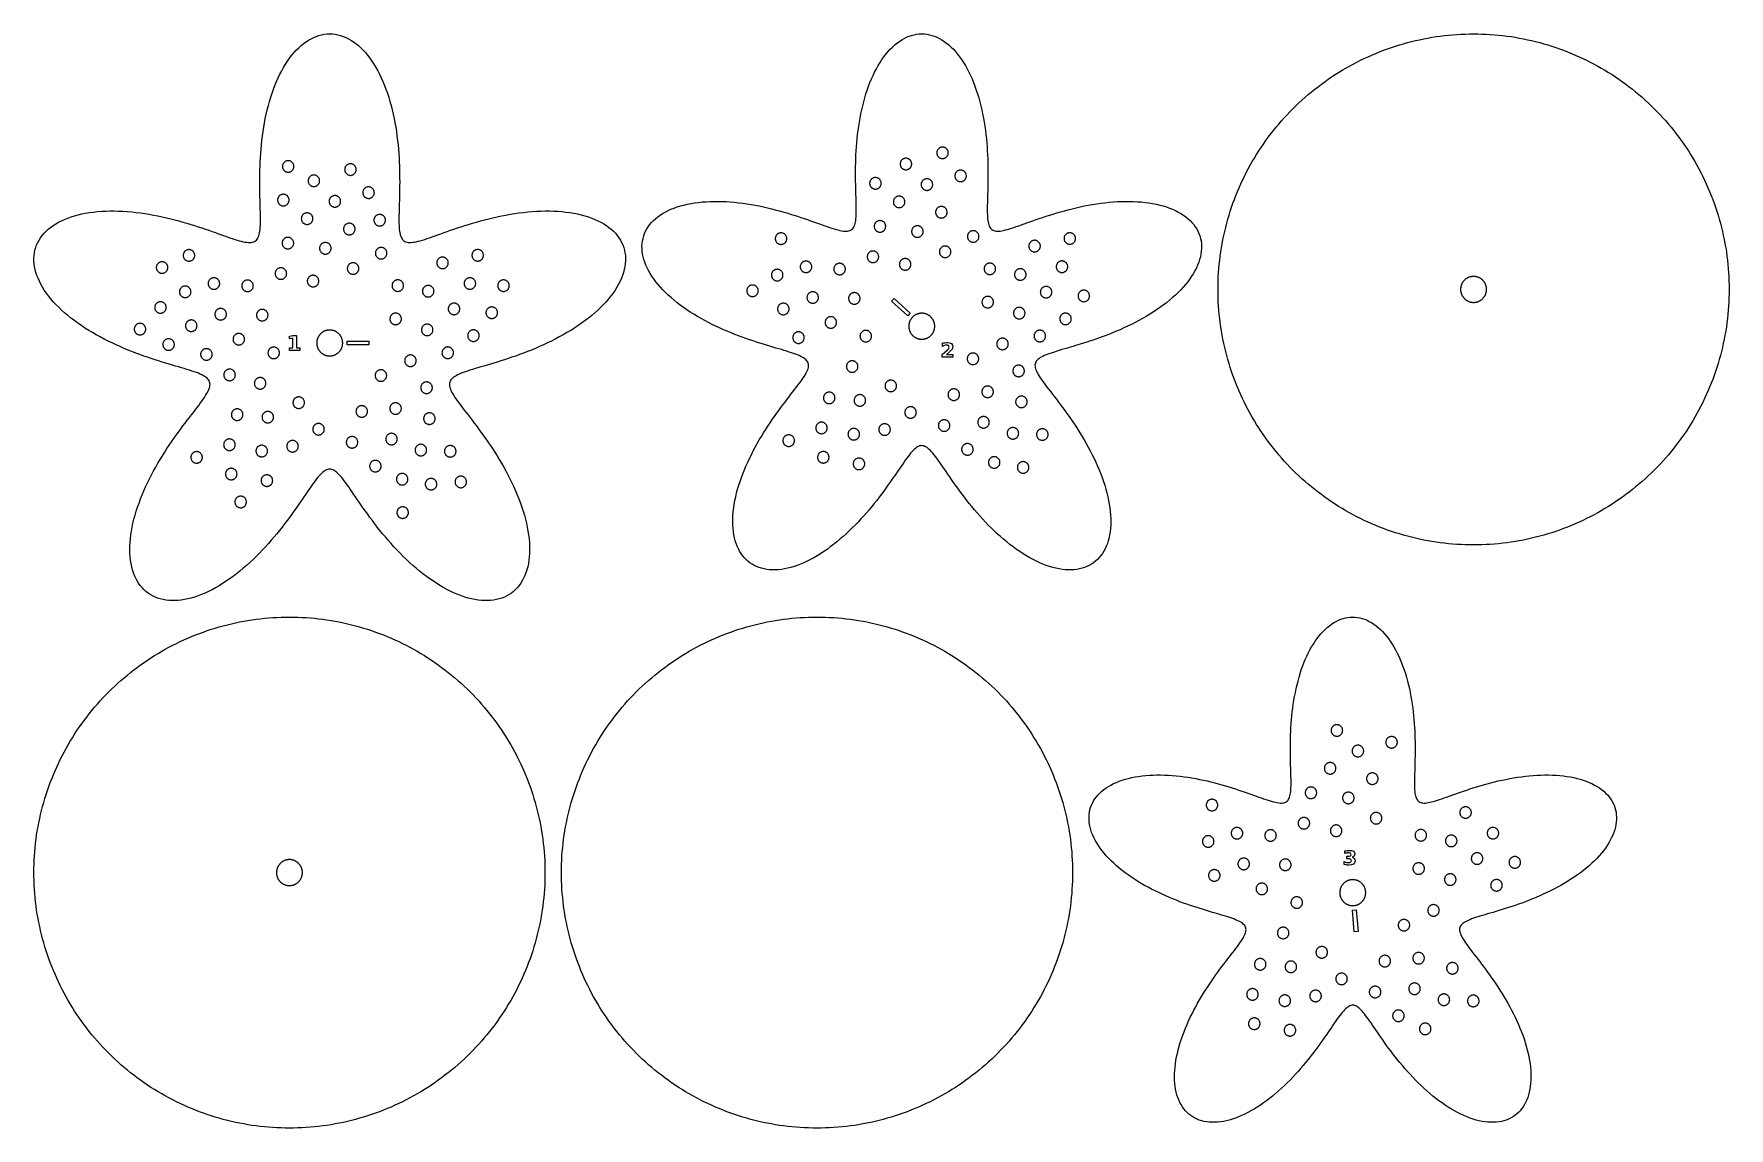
# Model space of a CAD drawing. Header units: millimetres. Extents: x 0 to 411, y 14 to 280.
import ezdxf

# ---------------------------------------------------------------- set-up
doc = ezdxf.new("R2010")
doc.units = ezdxf.units.MM
doc.layers.add('CUT', color=1, linetype='Continuous')
doc.layers.add('ENGRAVE', color=7, linetype='Continuous')

msp = doc.modelspace()

# ---------------------------------------------------------------- linework, layer by layer
at = {"layer": 'CUT'}
for points in [[(122.65, 204.11), (121.67, 203.69), (120.71, 203.29), (119.74, 202.91), (118.78, 202.54), (117.83, 202.18), (116.89, 201.84), (115.96, 201.52), (115.05, 201.21), (114.15, 200.92), (113.27, 200.64), (112.41, 200.37), (111.57, 200.11), (110.75, 199.87), (109.95, 199.63), (109.19, 199.41), (108.44, 199.19), (107.73, 198.98), (107.05, 198.78), (106.4, 198.58), (105.78, 198.39), (105.19, 198.2), (104.64, 198.01), (104.13, 197.83), (103.64, 197.64), (103.2, 197.45), (102.79, 197.27), (102.42, 197.07), (102.09, 196.88), (101.8, 196.67), (101.54, 196.46), (101.32, 196.25), (101.15, 196.02), (101.01, 195.78), (100.91, 195.53), (100.84, 195.27), (100.82, 195), (100.83, 194.71), (100.87, 194.41), (100.96, 194.09), (101.08, 193.75), (101.23, 193.4), (101.41, 193.02), (101.63, 192.63), (101.88, 192.22), (102.16, 191.79), (102.47, 191.33), (102.81, 190.86), (103.17, 190.36), (103.56, 189.84), (103.97, 189.3), (104.4, 188.73), (104.85, 188.14), (105.33, 187.53), (105.82, 186.9), (106.32, 186.24), (106.84, 185.56), (107.37, 184.86), (107.91, 184.14), (108.45, 183.39), (109.01, 182.63), (109.57, 181.84), (110.13, 181.03), (110.69, 180.21), (111.25, 179.36), (111.81, 178.5), (112.36, 177.62), (112.91, 176.72), (113.45, 175.81), (113.98, 174.89), (114.5, 173.96), (115.01, 173.01), (115.5, 172.05), (115.97, 171.08), (116.43, 170.11), (116.86, 169.13), (117.28, 168.15), (117.67, 167.16), (118.04, 166.17), (118.39, 165.18), (118.71, 164.2), (119, 163.22), (119.26, 162.24), (119.5, 161.27), (119.7, 160.3), (119.88, 159.35), (120.02, 158.41), (120.13, 157.48), (120.21, 156.56), (120.25, 155.66), (120.26, 154.78), (120.24, 153.92), (120.18, 153.08), (120.09, 152.27), (119.97, 151.47), (119.81, 150.71), (119.61, 149.97), (119.38, 149.25), (119.12, 148.57), (118.82, 147.92), (118.49, 147.3), (118.13, 146.72), (117.74, 146.16), (117.31, 145.65), (116.86, 145.17), (116.37, 144.73), (115.85, 144.32), (115.31, 143.96), (114.74, 143.63), (114.14, 143.35), (113.52, 143.1), (112.88, 142.9), (112.21, 142.73), (111.52, 142.61), (110.81, 142.53), (110.08, 142.49), (109.33, 142.49), (108.56, 142.54), (107.78, 142.62), (106.99, 142.75), (106.19, 142.91), (105.37, 143.12), (104.54, 143.36), (103.71, 143.64), (102.87, 143.96), (102.02, 144.32), (101.17, 144.71), (100.32, 145.14), (99.47, 145.6), (98.62, 146.09), (97.76, 146.62), (96.92, 147.17), (96.07, 147.75), (95.23, 148.36), (94.4, 148.99), (93.57, 149.65), (92.76, 150.33), (91.95, 151.03), (91.15, 151.75), (90.37, 152.48), (89.6, 153.23), (88.84, 153.99), (88.09, 154.77), (87.36, 155.55), (86.65, 156.34), (85.95, 157.13), (85.27, 157.93), (84.6, 158.73), (83.95, 159.53), (83.32, 160.32), (82.71, 161.11), (82.12, 161.9), (81.54, 162.67), (80.99, 163.44), (80.45, 164.19), (79.92, 164.92), (79.42, 165.64), (78.93, 166.35), (78.47, 167.03), (78.01, 167.69), (77.58, 168.33), (77.16, 168.94), (76.76, 169.52), (76.37, 170.08), (75.99, 170.61), (75.63, 171.11), (75.28, 171.58), (74.95, 172.01), (74.62, 172.41), (74.31, 172.78), (74, 173.11), (73.7, 173.4), (73.41, 173.65), (73.13, 173.87), (72.85, 174.05), (72.58, 174.19), (72.31, 174.29), (72.04, 174.35), (71.77, 174.37), (71.5, 174.35), (71.23, 174.29), (70.96, 174.19), (70.69, 174.05), (70.41, 173.87), (70.13, 173.65), (69.84, 173.4), (69.54, 173.11), (69.23, 172.78), (68.92, 172.41), (68.59, 172.01), (68.26, 171.58), (67.91, 171.11), (67.55, 170.61), (67.17, 170.08), (66.78, 169.52), (66.38, 168.94), (65.96, 168.33), (65.53, 167.69), (65.08, 167.03), (64.61, 166.35), (64.12, 165.64), (63.62, 164.92), (63.1, 164.19), (62.56, 163.44), (62, 162.67), (61.42, 161.9), (60.83, 161.11), (60.22, 160.32), (59.59, 159.53), (58.94, 158.73), (58.27, 157.93), (57.59, 157.13), (56.89, 156.34), (56.18, 155.55), (55.45, 154.77), (54.7, 153.99), (53.95, 153.23), (53.17, 152.48), (52.39, 151.75), (51.59, 151.03), (50.79, 150.33), (49.97, 149.65), (49.14, 148.99), (48.31, 148.36), (47.47, 147.75), (46.63, 147.17), (45.78, 146.62), (44.93, 146.09), (44.07, 145.6), (43.22, 145.14), (42.37, 144.71), (41.52, 144.32), (40.67, 143.96), (39.83, 143.64), (39, 143.36), (38.17, 143.12), (37.35, 142.91), (36.55, 142.75), (35.76, 142.62), (34.98, 142.54), (34.21, 142.49), (33.47, 142.49), (32.74, 142.53), (32.02, 142.61), (31.33, 142.73), (30.67, 142.9), (30.02, 143.1), (29.4, 143.35), (28.8, 143.63), (28.23, 143.96), (27.69, 144.32), (27.17, 144.73), (26.69, 145.17), (26.23, 145.65), (25.8, 146.16), (25.41, 146.72), (25.05, 147.3), (24.72, 147.92), (24.42, 148.57), (24.16, 149.25), (23.93, 149.97), (23.73, 150.71), (23.57, 151.47), (23.45, 152.27), (23.36, 153.08), (23.3, 153.92), (23.28, 154.78), (23.29, 155.66), (23.33, 156.56), (23.41, 157.48), (23.52, 158.41), (23.66, 159.35), (23.84, 160.3), (24.04, 161.27), (24.28, 162.24), (24.54, 163.22), (24.83, 164.2), (25.15, 165.18), (25.5, 166.17), (25.87, 167.16), (26.26, 168.15), (26.68, 169.13), (27.11, 170.11), (27.57, 171.08), (28.05, 172.05), (28.54, 173.01), (29.04, 173.96), (29.56, 174.89), (30.09, 175.81), (30.63, 176.72), (31.18, 177.62), (31.73, 178.5), (32.29, 179.36), (32.85, 180.21), (33.41, 181.03), (33.98, 181.84), (34.53, 182.63), (35.09, 183.39), (35.64, 184.14), (36.17, 184.86), (36.7, 185.56), (37.22, 186.24), (37.73, 186.9), (38.21, 187.53), (38.69, 188.14), (39.14, 188.73), (39.57, 189.3), (39.98, 189.84), (40.37, 190.36), (40.73, 190.86), (41.07, 191.33), (41.38, 191.79), (41.66, 192.22), (41.91, 192.63), (42.13, 193.02), (42.31, 193.4), (42.47, 193.75), (42.58, 194.09), (42.67, 194.41), (42.72, 194.71), (42.73, 195), (42.7, 195.27), (42.64, 195.53), (42.53, 195.78), (42.39, 196.02), (42.22, 196.25), (42, 196.46), (41.74, 196.67), (41.45, 196.88), (41.12, 197.07), (40.75, 197.27), (40.34, 197.45), (39.9, 197.64), (39.42, 197.83), (38.9, 198.01), (38.35, 198.2), (37.76, 198.39), (37.14, 198.58), (36.49, 198.78), (35.81, 198.98), (35.1, 199.19), (34.36, 199.41), (33.59, 199.63), (32.79, 199.87), (31.98, 200.11), (31.14, 200.37), (30.27, 200.64), (29.39, 200.92), (28.49, 201.21), (27.58, 201.52), (26.65, 201.84), (25.71, 202.18), (24.76, 202.54), (23.8, 202.91), (22.84, 203.29), (21.87, 203.69), (20.89, 204.11), (19.92, 204.55), (18.95, 205), (17.99, 205.47), (17.03, 205.96), (16.08, 206.46), (15.14, 206.98), (14.21, 207.51), (13.29, 208.06), (12.39, 208.63), (11.51, 209.21), (10.65, 209.81), (9.82, 210.42), (9, 211.04), (8.21, 211.68), (7.45, 212.33), (6.72, 212.99), (6.02, 213.66), (5.35, 214.34), (4.71, 215.02), (4.11, 215.72), (3.55, 216.42), (3.02, 217.12), (2.53, 217.83), (2.09, 218.55), (1.68, 219.26), (1.32, 219.98), (1, 220.69), (0.72, 221.4), (0.48, 222.11), (0.3, 222.82), (0.15, 223.52), (0.06, 224.22), (0.01, 224.9), (0, 225.58), (0.04, 226.25), (0.13, 226.9), (0.26, 227.55), (0.44, 228.18), (0.67, 228.79), (0.94, 229.39), (1.25, 229.97), (1.61, 230.54), (2.01, 231.08), (2.46, 231.61), (2.94, 232.11), (3.47, 232.59), (4.04, 233.06), (4.65, 233.49), (5.29, 233.91), (5.97, 234.3), (6.68, 234.66), (7.43, 235), (8.21, 235.31), (9.03, 235.6), (9.87, 235.86), (10.73, 236.1), (11.63, 236.31), (12.55, 236.49), (13.49, 236.65), (14.45, 236.77), (15.43, 236.88), (16.42, 236.95), (17.44, 237.01), (18.46, 237.03), (19.5, 237.03), (20.55, 237.01), (21.6, 236.96), (22.66, 236.89), (23.72, 236.8), (24.79, 236.69), (25.86, 236.56), (26.92, 236.4), (27.98, 236.23), (29.04, 236.04), (30.09, 235.84), (31.13, 235.62), (32.17, 235.39), (33.19, 235.15), (34.19, 234.89), (35.19, 234.63), (36.16, 234.35), (37.12, 234.07), (38.06, 233.79), (38.98, 233.5), (39.88, 233.21), (40.76, 232.92), (41.62, 232.63), (42.45, 232.34), (43.25, 232.06), (44.03, 231.78), (44.79, 231.52), (45.52, 231.26), (46.21, 231.01), (46.89, 230.77), (47.53, 230.55), (48.14, 230.34), (48.73, 230.15), (49.28, 229.97), (49.81, 229.82), (50.31, 229.69), (50.78, 229.58), (51.22, 229.49), (51.63, 229.43), (52.02, 229.39), (52.37, 229.39), (52.7, 229.41), (53.01, 229.45), (53.28, 229.53), (53.54, 229.64), (53.76, 229.78), (53.97, 229.96), (54.15, 230.16), (54.31, 230.4), (54.45, 230.68), (54.57, 230.98), (54.67, 231.33), (54.76, 231.7), (54.83, 232.11), (54.88, 232.56), (54.92, 233.04), (54.95, 233.55), (54.97, 234.1), (54.98, 234.69), (54.97, 235.3), (54.97, 235.95), (54.95, 236.63), (54.93, 237.34), (54.91, 238.08), (54.89, 238.86), (54.87, 239.66), (54.85, 240.48), (54.83, 241.34), (54.81, 242.22), (54.8, 243.12), (54.79, 244.04), (54.8, 244.99), (54.81, 245.95), (54.83, 246.94), (54.86, 247.94), (54.9, 248.95), (54.96, 249.97), (55.02, 251.01), (55.11, 252.06), (55.2, 253.11), (55.32, 254.17), (55.45, 255.23), (55.6, 256.3), (55.76, 257.36), (55.95, 258.42), (56.15, 259.47), (56.37, 260.52), (56.61, 261.56), (56.88, 262.59), (57.16, 263.61), (57.46, 264.61), (57.78, 265.6), (58.12, 266.57), (58.48, 267.51), (58.86, 268.44), (59.26, 269.34), (59.68, 270.21), (60.12, 271.06), (60.58, 271.87), (61.05, 272.66), (61.55, 273.41), (62.05, 274.13), (62.58, 274.81), (63.12, 275.46), (63.67, 276.07), (64.24, 276.63), (64.82, 277.16), (65.42, 277.64), (66.02, 278.09), (66.63, 278.48), (67.25, 278.84), (67.89, 279.14), (68.52, 279.4), (69.16, 279.62), (69.81, 279.78), (70.46, 279.9), (71.12, 279.98), (71.77, 280), (72.42, 279.98), (73.08, 279.9), (73.73, 279.78), (74.38, 279.62), (75.02, 279.4), (75.66, 279.14), (76.29, 278.84), (76.91, 278.48), (77.52, 278.09), (78.13, 277.64), (78.72, 277.16), (79.3, 276.63), (79.87, 276.07), (80.42, 275.46), (80.96, 274.81), (81.49, 274.13), (81.99, 273.41), (82.49, 272.66), (82.96, 271.87), (83.42, 271.06), (83.86, 270.21), (84.28, 269.34), (84.68, 268.44), (85.06, 267.51), (85.42, 266.57), (85.76, 265.6), (86.08, 264.61), (86.38, 263.61), (86.67, 262.59), (86.93, 261.56), (87.17, 260.52), (87.39, 259.47), (87.59, 258.42), (87.78, 257.36), (87.94, 256.3), (88.09, 255.23), (88.22, 254.17), (88.34, 253.11), (88.43, 252.06), (88.52, 251.01), (88.59, 249.97), (88.64, 248.95), (88.68, 247.94), (88.71, 246.94), (88.73, 245.95), (88.74, 244.99), (88.75, 244.04), (88.74, 243.12), (88.73, 242.22), (88.71, 241.34), (88.7, 240.48), (88.67, 239.66), (88.65, 238.86), (88.63, 238.08), (88.61, 237.34), (88.59, 236.63), (88.58, 235.95), (88.57, 235.3), (88.57, 234.69), (88.57, 234.1), (88.59, 233.55), (88.62, 233.04), (88.66, 232.56), (88.71, 232.11), (88.78, 231.7), (88.87, 231.33), (88.97, 230.98), (89.09, 230.68), (89.23, 230.4), (89.39, 230.16), (89.57, 229.96), (89.78, 229.78), (90, 229.64), (90.26, 229.53), (90.53, 229.45), (90.84, 229.41), (91.17, 229.39), (91.52, 229.39), (91.91, 229.43), (92.32, 229.49), (92.76, 229.58), (93.23, 229.69), (93.73, 229.82), (94.26, 229.97), (94.81, 230.15), (95.4, 230.34), (96.01, 230.55), (96.66, 230.77), (97.33, 231.01), (98.03, 231.26), (98.75, 231.52), (99.51, 231.78), (100.29, 232.06), (101.09, 232.34), (101.92, 232.63), (102.78, 232.92), (103.66, 233.21), (104.56, 233.5), (105.48, 233.79), (106.42, 234.07), (107.38, 234.35), (108.36, 234.63), (109.35, 234.89), (110.36, 235.15), (111.38, 235.39), (112.41, 235.62), (113.45, 235.84), (114.5, 236.04), (115.56, 236.23), (116.62, 236.4), (117.68, 236.56), (118.75, 236.69), (119.82, 236.8), (120.88, 236.89), (121.94, 236.96), (123, 237.01), (124.04, 237.03), (125.08, 237.03), (126.1, 237.01), (127.12, 236.95), (128.11, 236.88), (129.09, 236.77), (130.05, 236.65), (131, 236.49), (131.91, 236.31), (132.81, 236.1), (133.68, 235.86), (134.52, 235.6), (135.33, 235.31), (136.11, 235), (136.86, 234.66), (137.57, 234.3), (138.25, 233.91), (138.9, 233.49), (139.5, 233.06), (140.07, 232.59), (140.6, 232.11), (141.08, 231.61), (141.53, 231.08), (141.93, 230.54), (142.29, 229.97), (142.6, 229.39), (142.87, 228.79), (143.1, 228.18), (143.28, 227.55), (143.41, 226.9), (143.5, 226.25), (143.54, 225.58), (143.54, 224.9), (143.48, 224.22), (143.39, 223.52), (143.24, 222.82), (143.06, 222.11), (142.82, 221.4), (142.55, 220.69), (142.22, 219.98), (141.86, 219.26), (141.45, 218.55), (141.01, 217.83), (140.52, 217.12), (139.99, 216.42), (139.43, 215.72), (138.83, 215.02), (138.19, 214.34), (137.52, 213.66), (136.82, 212.99), (136.09, 212.33), (135.33, 211.68), (134.54, 211.04), (133.73, 210.42), (132.89, 209.81), (132.03, 209.21), (131.15, 208.63), (130.25, 208.06), (129.33, 207.51), (128.41, 206.98), (127.46, 206.46), (126.51, 205.96), (125.55, 205.47), (124.59, 205), (123.62, 204.55), (122.65, 204.11)], [(263.54, 208.23), (262.62, 207.83), (261.7, 207.45), (260.79, 207.09), (259.88, 206.74), (258.98, 206.4), (258.09, 206.08), (257.22, 205.78), (256.35, 205.49), (255.5, 205.21), (254.67, 204.94), (253.85, 204.69), (253.06, 204.45), (252.28, 204.21), (251.53, 203.99), (250.81, 203.78), (250.11, 203.57), (249.43, 203.38), (248.79, 203.18), (248.17, 203), (247.59, 202.81), (247.03, 202.64), (246.51, 202.46), (246.02, 202.28), (245.57, 202.11), (245.15, 201.93), (244.76, 201.75), (244.41, 201.57), (244.1, 201.38), (243.82, 201.19), (243.58, 200.99), (243.37, 200.79), (243.2, 200.57), (243.07, 200.35), (242.98, 200.11), (242.91, 199.87), (242.89, 199.61), (242.9, 199.34), (242.95, 199.05), (243.02, 198.75), (243.14, 198.43), (243.28, 198.09), (243.46, 197.74), (243.66, 197.37), (243.9, 196.98), (244.16, 196.57), (244.46, 196.14), (244.77, 195.69), (245.12, 195.22), (245.48, 194.73), (245.87, 194.21), (246.28, 193.68), (246.71, 193.12), (247.16, 192.55), (247.62, 191.95), (248.1, 191.33), (248.59, 190.68), (249.09, 190.02), (249.6, 189.34), (250.11, 188.63), (250.64, 187.91), (251.17, 187.16), (251.7, 186.4), (252.23, 185.62), (252.76, 184.82), (253.29, 184), (253.81, 183.17), (254.33, 182.32), (254.84, 181.46), (255.34, 180.59), (255.83, 179.7), (256.31, 178.81), (256.78, 177.9), (257.22, 176.99), (257.65, 176.07), (258.07, 175.14), (258.46, 174.21), (258.83, 173.28), (259.18, 172.35), (259.51, 171.41), (259.81, 170.48), (260.09, 169.55), (260.34, 168.62), (260.56, 167.7), (260.75, 166.79), (260.92, 165.89), (261.05, 165), (261.16, 164.12), (261.23, 163.25), (261.27, 162.4), (261.29, 161.57), (261.26, 160.76), (261.21, 159.96), (261.12, 159.19), (261, 158.44), (260.85, 157.72), (260.67, 157.02), (260.45, 156.34), (260.2, 155.7), (259.92, 155.08), (259.61, 154.5), (259.27, 153.94), (258.9, 153.42), (258.49, 152.93), (258.06, 152.48), (257.6, 152.06), (257.11, 151.68), (256.6, 151.33), (256.06, 151.03), (255.5, 150.76), (254.91, 150.52), (254.3, 150.33), (253.66, 150.18), (253.01, 150.06), (252.34, 149.98), (251.65, 149.95), (250.94, 149.95), (250.22, 149.99), (249.48, 150.07), (248.73, 150.19), (247.97, 150.35), (247.2, 150.54), (246.42, 150.77), (245.63, 151.04), (244.83, 151.34), (244.03, 151.68), (243.23, 152.05), (242.42, 152.45), (241.62, 152.89), (240.81, 153.35), (240, 153.85), (239.2, 154.37), (238.4, 154.92), (237.61, 155.5), (236.82, 156.1), (236.04, 156.72), (235.27, 157.36), (234.5, 158.02), (233.75, 158.7), (233.01, 159.4), (232.28, 160.11), (231.56, 160.83), (230.86, 161.56), (230.17, 162.3), (229.49, 163.04), (228.83, 163.8), (228.19, 164.55), (227.56, 165.31), (226.94, 166.06), (226.35, 166.81), (225.77, 167.56), (225.21, 168.3), (224.66, 169.03), (224.14, 169.76), (223.63, 170.47), (223.13, 171.16), (222.66, 171.84), (222.2, 172.51), (221.75, 173.15), (221.33, 173.78), (220.91, 174.38), (220.52, 174.96), (220.14, 175.52), (219.77, 176.04), (219.41, 176.54), (219.07, 177.02), (218.74, 177.46), (218.42, 177.87), (218.12, 178.25), (217.82, 178.59), (217.53, 178.9), (217.25, 179.18), (216.97, 179.42), (216.71, 179.62), (216.44, 179.79), (216.18, 179.92), (215.93, 180.02), (215.67, 180.08), (215.42, 180.09), (215.17, 180.08), (214.91, 180.02), (214.66, 179.92), (214.4, 179.79), (214.13, 179.62), (213.87, 179.42), (213.59, 179.18), (213.31, 178.9), (213.02, 178.59), (212.72, 178.25), (212.42, 177.87), (212.1, 177.46), (211.77, 177.02), (211.43, 176.54), (211.07, 176.04), (210.71, 175.52), (210.32, 174.96), (209.93, 174.38), (209.52, 173.78), (209.09, 173.15), (208.64, 172.51), (208.19, 171.84), (207.71, 171.16), (207.22, 170.47), (206.71, 169.76), (206.18, 169.03), (205.63, 168.3), (205.07, 167.56), (204.49, 166.81), (203.9, 166.06), (203.28, 165.31), (202.66, 164.55), (202.01, 163.8), (201.35, 163.04), (200.67, 162.3), (199.98, 161.56), (199.28, 160.83), (198.56, 160.11), (197.83, 159.4), (197.09, 158.7), (196.34, 158.02), (195.57, 157.36), (194.8, 156.72), (194.02, 156.1), (193.23, 155.5), (192.44, 154.92), (191.64, 154.37), (190.84, 153.85), (190.03, 153.35), (189.22, 152.89), (188.42, 152.45), (187.61, 152.05), (186.81, 151.68), (186.01, 151.34), (185.21, 151.04), (184.42, 150.77), (183.64, 150.54), (182.87, 150.35), (182.11, 150.19), (181.36, 150.07), (180.62, 149.99), (179.9, 149.95), (179.19, 149.95), (178.5, 149.98), (177.83, 150.06), (177.18, 150.18), (176.54, 150.33), (175.93, 150.52), (175.35, 150.76), (174.78, 151.03), (174.24, 151.33), (173.73, 151.68), (173.24, 152.06), (172.78, 152.48), (172.35, 152.93), (171.95, 153.42), (171.57, 153.94), (171.23, 154.5), (170.92, 155.08), (170.64, 155.7), (170.39, 156.34), (170.17, 157.02), (169.99, 157.72), (169.84, 158.44), (169.72, 159.19), (169.63, 159.96), (169.58, 160.76), (169.56, 161.57), (169.57, 162.4), (169.61, 163.25), (169.68, 164.12), (169.79, 165), (169.92, 165.89), (170.09, 166.79), (170.28, 167.7), (170.5, 168.62), (170.75, 169.55), (171.03, 170.48), (171.33, 171.41), (171.66, 172.35), (172.01, 173.28), (172.38, 174.21), (172.77, 175.14), (173.19, 176.07), (173.62, 176.99), (174.07, 177.9), (174.53, 178.81), (175.01, 179.7), (175.5, 180.59), (176, 181.46), (176.51, 182.32), (177.03, 183.17), (177.55, 184), (178.08, 184.82), (178.61, 185.62), (179.14, 186.4), (179.67, 187.16), (180.2, 187.91), (180.73, 188.63), (181.24, 189.34), (181.75, 190.02), (182.26, 190.68), (182.75, 191.33), (183.22, 191.95), (183.68, 192.55), (184.13, 193.12), (184.56, 193.68), (184.97, 194.21), (185.36, 194.73), (185.72, 195.22), (186.07, 195.69), (186.38, 196.14), (186.68, 196.57), (186.94, 196.98), (187.18, 197.37), (187.38, 197.74), (187.56, 198.09), (187.7, 198.43), (187.82, 198.75), (187.9, 199.05), (187.94, 199.34), (187.95, 199.61), (187.93, 199.87), (187.87, 200.11), (187.77, 200.35), (187.64, 200.57), (187.47, 200.79), (187.26, 200.99), (187.02, 201.19), (186.74, 201.38), (186.43, 201.57), (186.08, 201.75), (185.7, 201.93), (185.27, 202.11), (184.82, 202.28), (184.33, 202.46), (183.81, 202.64), (183.26, 202.81), (182.67, 203), (182.05, 203.18), (181.41, 203.38), (180.74, 203.57), (180.03, 203.78), (179.31, 203.99), (178.56, 204.21), (177.78, 204.45), (176.99, 204.69), (176.17, 204.94), (175.34, 205.21), (174.49, 205.49), (173.63, 205.78), (172.75, 206.08), (171.86, 206.4), (170.96, 206.74), (170.05, 207.09), (169.14, 207.45), (168.22, 207.83), (167.3, 208.23), (166.38, 208.64), (165.47, 209.07), (164.55, 209.51), (163.65, 209.97), (162.75, 210.45), (161.86, 210.94), (160.98, 211.44), (160.11, 211.97), (159.26, 212.5), (158.43, 213.05), (157.62, 213.62), (156.82, 214.19), (156.05, 214.78), (155.31, 215.38), (154.59, 216), (153.9, 216.62), (153.23, 217.25), (152.6, 217.9), (152, 218.55), (151.43, 219.2), (150.9, 219.86), (150.4, 220.53), (149.94, 221.2), (149.51, 221.88), (149.13, 222.55), (148.79, 223.23), (148.48, 223.91), (148.22, 224.58), (148, 225.25), (147.82, 225.92), (147.69, 226.58), (147.59, 227.24), (147.55, 227.89), (147.54, 228.53), (147.58, 229.16), (147.66, 229.78), (147.79, 230.39), (147.96, 230.99), (148.17, 231.57), (148.43, 232.13), (148.72, 232.68), (149.06, 233.22), (149.44, 233.73), (149.87, 234.23), (150.33, 234.71), (150.83, 235.16), (151.36, 235.6), (151.94, 236.01), (152.54, 236.41), (153.19, 236.77), (153.86, 237.12), (154.57, 237.44), (155.31, 237.74), (156.08, 238.01), (156.87, 238.26), (157.69, 238.48), (158.54, 238.68), (159.41, 238.85), (160.3, 239), (161.21, 239.12), (162.13, 239.22), (163.08, 239.29), (164.03, 239.34), (165, 239.36), (165.98, 239.36), (166.97, 239.34), (167.97, 239.3), (168.97, 239.23), (169.98, 239.14), (170.99, 239.04), (172, 238.91), (173, 238.77), (174.01, 238.61), (175.01, 238.43), (176, 238.24), (176.99, 238.03), (177.96, 237.81), (178.93, 237.58), (179.88, 237.34), (180.82, 237.09), (181.74, 236.83), (182.65, 236.56), (183.54, 236.29), (184.41, 236.02), (185.26, 235.75), (186.09, 235.47), (186.9, 235.2), (187.69, 234.93), (188.45, 234.66), (189.19, 234.4), (189.9, 234.14), (190.59, 233.9), (191.25, 233.66), (191.88, 233.44), (192.49, 233.23), (193.07, 233.03), (193.63, 232.85), (194.15, 232.69), (194.65, 232.54), (195.12, 232.42), (195.57, 232.31), (195.98, 232.23), (196.37, 232.17), (196.74, 232.14), (197.07, 232.13), (197.39, 232.15), (197.67, 232.19), (197.94, 232.27), (198.17, 232.37), (198.39, 232.51), (198.58, 232.67), (198.76, 232.87), (198.91, 233.09), (199.04, 233.35), (199.15, 233.64), (199.25, 233.96), (199.33, 234.32), (199.4, 234.71), (199.45, 235.13), (199.49, 235.59), (199.51, 236.07), (199.53, 236.59), (199.54, 237.14), (199.53, 237.73), (199.53, 238.34), (199.51, 238.98), (199.5, 239.66), (199.48, 240.36), (199.46, 241.09), (199.43, 241.84), (199.41, 242.63), (199.4, 243.43), (199.38, 244.26), (199.37, 245.12), (199.36, 245.99), (199.37, 246.89), (199.38, 247.8), (199.4, 248.73), (199.42, 249.67), (199.46, 250.63), (199.52, 251.6), (199.58, 252.58), (199.66, 253.57), (199.75, 254.57), (199.86, 255.57), (199.98, 256.57), (200.12, 257.58), (200.28, 258.59), (200.46, 259.59), (200.65, 260.59), (200.86, 261.58), (201.09, 262.56), (201.33, 263.54), (201.6, 264.5), (201.88, 265.45), (202.19, 266.38), (202.51, 267.29), (202.85, 268.19), (203.21, 269.06), (203.59, 269.91), (203.99, 270.74), (204.4, 271.54), (204.84, 272.31), (205.29, 273.06), (205.75, 273.77), (206.23, 274.45), (206.73, 275.09), (207.24, 275.71), (207.76, 276.28), (208.3, 276.82), (208.85, 277.31), (209.41, 277.77), (209.98, 278.19), (210.56, 278.57), (211.15, 278.9), (211.75, 279.19), (212.35, 279.44), (212.96, 279.64), (213.57, 279.8), (214.18, 279.91), (214.8, 279.98), (215.42, 280), (216.04, 279.98), (216.66, 279.91), (217.27, 279.8), (217.88, 279.64), (218.49, 279.44), (219.1, 279.19), (219.69, 278.9), (220.28, 278.57), (220.86, 278.19), (221.43, 277.77), (221.99, 277.31), (222.54, 276.82), (223.08, 276.28), (223.6, 275.71), (224.11, 275.09), (224.61, 274.45), (225.09, 273.77), (225.56, 273.06), (226, 272.31), (226.44, 271.54), (226.85, 270.74), (227.25, 269.91), (227.63, 269.06), (227.99, 268.19), (228.33, 267.29), (228.65, 266.38), (228.96, 265.45), (229.24, 264.5), (229.51, 263.54), (229.75, 262.56), (229.98, 261.58), (230.19, 260.59), (230.39, 259.59), (230.56, 258.59), (230.72, 257.58), (230.86, 256.57), (230.98, 255.57), (231.09, 254.57), (231.18, 253.57), (231.26, 252.58), (231.32, 251.6), (231.38, 250.63), (231.42, 249.67), (231.45, 248.73), (231.46, 247.8), (231.47, 246.89), (231.48, 245.99), (231.47, 245.12), (231.46, 244.26), (231.45, 243.43), (231.43, 242.63), (231.41, 241.84), (231.38, 241.09), (231.36, 240.36), (231.34, 239.66), (231.33, 238.98), (231.31, 238.34), (231.31, 237.73), (231.31, 237.14), (231.31, 236.59), (231.33, 236.07), (231.35, 235.59), (231.39, 235.13), (231.44, 234.71), (231.51, 234.32), (231.59, 233.96), (231.69, 233.64), (231.8, 233.35), (231.93, 233.09), (232.08, 232.87), (232.26, 232.67), (232.45, 232.51), (232.67, 232.37), (232.9, 232.27), (233.17, 232.19), (233.45, 232.15), (233.77, 232.13), (234.1, 232.14), (234.47, 232.17), (234.86, 232.23), (235.27, 232.31), (235.72, 232.42), (236.19, 232.54), (236.69, 232.69), (237.21, 232.85), (237.77, 233.03), (238.35, 233.23), (238.96, 233.44), (239.59, 233.66), (240.25, 233.9), (240.94, 234.14), (241.65, 234.4), (242.39, 234.66), (243.15, 234.93), (243.94, 235.2), (244.75, 235.47), (245.58, 235.75), (246.43, 236.02), (247.3, 236.29), (248.19, 236.56), (249.1, 236.83), (250.02, 237.09), (250.96, 237.34), (251.91, 237.58), (252.88, 237.81), (253.85, 238.03), (254.84, 238.24), (255.83, 238.43), (256.83, 238.61), (257.84, 238.77), (258.84, 238.91), (259.85, 239.04), (260.86, 239.14), (261.87, 239.23), (262.87, 239.3), (263.87, 239.34), (264.86, 239.36), (265.84, 239.36), (266.81, 239.34), (267.77, 239.29), (268.71, 239.22), (269.64, 239.12), (270.54, 239), (271.43, 238.85), (272.3, 238.68), (273.15, 238.48), (273.97, 238.26), (274.76, 238.01), (275.53, 237.74), (276.27, 237.44), (276.98, 237.12), (277.65, 236.77), (278.3, 236.41), (278.91, 236.01), (279.48, 235.6), (280.02, 235.16), (280.51, 234.71), (280.98, 234.23), (281.4, 233.73), (281.78, 233.22), (282.12, 232.68), (282.41, 232.13), (282.67, 231.57), (282.88, 230.99), (283.05, 230.39), (283.18, 229.78), (283.26, 229.16), (283.3, 228.53), (283.29, 227.89), (283.25, 227.24), (283.15, 226.58), (283.02, 225.92), (282.84, 225.25), (282.62, 224.58), (282.36, 223.91), (282.05, 223.23), (281.71, 222.55), (281.33, 221.88), (280.9, 221.2), (280.44, 220.53), (279.94, 219.86), (279.41, 219.2), (278.84, 218.55), (278.24, 217.9), (277.61, 217.25), (276.95, 216.62), (276.25, 216), (275.53, 215.38), (274.79, 214.78), (274.02, 214.19), (273.22, 213.62), (272.41, 213.05), (271.58, 212.5), (270.73, 211.97), (269.86, 211.44), (268.98, 210.94), (268.09, 210.45), (267.19, 209.97), (266.29, 209.51), (265.37, 209.07), (264.46, 208.64), (263.54, 208.23)], [(411.29, 216.99), (411.27, 215.97), (411.22, 214.96), (411.17, 213.95), (411.09, 212.93), (411, 211.92), (410.89, 210.91), (410.77, 209.91), (410.63, 208.9), (410.47, 207.9), (410.3, 206.9), (410.11, 205.9), (409.9, 204.91), (409.68, 203.92), (409.44, 202.94), (409.19, 201.95), (408.92, 200.98), (408.63, 200), (408.33, 199.03), (408.01, 198.07), (407.68, 197.11), (407.33, 196.16), (406.96, 195.21), (406.58, 194.27), (406.18, 193.34), (405.77, 192.41), (405.35, 191.49), (404.91, 190.58), (404.45, 189.67), (403.98, 188.77), (403.49, 187.88), (402.99, 187), (402.48, 186.13), (401.95, 185.26), (401.41, 184.4), (400.85, 183.55), (400.28, 182.72), (399.7, 181.89), (399.1, 181.07), (398.49, 180.26), (397.86, 179.46), (397.23, 178.67), (396.58, 177.89), (395.91, 177.12), (395.24, 176.36), (394.55, 175.62), (393.85, 174.88), (393.14, 174.16), (392.42, 173.45), (391.68, 172.75), (390.94, 172.06), (390.18, 171.39), (389.41, 170.72), (388.63, 170.07), (387.84, 169.44), (387.04, 168.81), (386.23, 168.2), (385.41, 167.6), (384.58, 167.02), (383.74, 166.45), (382.9, 165.89), (382.04, 165.35), (381.17, 164.82), (380.3, 164.31), (379.42, 163.81), (378.53, 163.32), (377.63, 162.85), (376.72, 162.39), (375.81, 161.95), (374.89, 161.53), (373.96, 161.12), (373.03, 160.72), (372.09, 160.34), (371.14, 159.97), (370.19, 159.62), (369.23, 159.29), (368.27, 158.97), (367.3, 158.67), (366.32, 158.38), (365.35, 158.11), (364.36, 157.86), (363.38, 157.62), (362.39, 157.4), (361.4, 157.19), (360.4, 157), (359.4, 156.83), (358.4, 156.67), (357.39, 156.53), (356.39, 156.41), (355.38, 156.3), (354.37, 156.21), (353.35, 156.13), (352.34, 156.07), (351.33, 156.03), (350.31, 156.01), (349.3, 156), (348.29, 156.01), (347.27, 156.03), (346.26, 156.07), (345.24, 156.13), (344.23, 156.21), (343.22, 156.3), (342.21, 156.41), (341.21, 156.53), (340.2, 156.67), (339.2, 156.83), (338.2, 157), (337.2, 157.19), (336.21, 157.4), (335.22, 157.62), (334.23, 157.86), (333.25, 158.11), (332.28, 158.38), (331.3, 158.67), (330.33, 158.97), (329.37, 159.29), (328.41, 159.62), (327.46, 159.97), (326.51, 160.34), (325.57, 160.72), (324.64, 161.12), (323.71, 161.53), (322.79, 161.95), (321.88, 162.39), (320.97, 162.85), (320.07, 163.32), (319.18, 163.81), (318.3, 164.31), (317.43, 164.82), (316.56, 165.35), (315.7, 165.89), (314.85, 166.45), (314.02, 167.02), (313.19, 167.6), (312.37, 168.2), (311.56, 168.81), (310.76, 169.44), (309.97, 170.07), (309.19, 170.72), (308.42, 171.39), (307.66, 172.06), (306.92, 172.75), (306.18, 173.45), (305.46, 174.16), (304.75, 174.88), (304.05, 175.62), (303.36, 176.36), (302.69, 177.12), (302.02, 177.89), (301.37, 178.67), (300.74, 179.46), (300.11, 180.26), (299.5, 181.07), (298.9, 181.89), (298.32, 182.72), (297.75, 183.55), (297.19, 184.4), (296.65, 185.26), (296.12, 186.13), (295.61, 187), (295.11, 187.88), (294.62, 188.77), (294.15, 189.67), (293.69, 190.58), (293.25, 191.49), (292.83, 192.41), (292.41, 193.34), (292.02, 194.27), (291.64, 195.21), (291.27, 196.16), (290.92, 197.11), (290.59, 198.07), (290.27, 199.03), (289.97, 200), (289.68, 200.98), (289.41, 201.95), (289.16, 202.94), (288.92, 203.92), (288.7, 204.91), (288.49, 205.9), (288.3, 206.9), (288.13, 207.9), (287.97, 208.9), (287.83, 209.91), (287.71, 210.91), (287.6, 211.92), (287.51, 212.93), (287.43, 213.95), (287.37, 214.96), (287.33, 215.97), (287.31, 216.99), (287.3, 218), (287.31, 219.01), (287.33, 220.03), (287.37, 221.04), (287.43, 222.05), (287.51, 223.07), (287.6, 224.08), (287.71, 225.09), (287.83, 226.09), (287.97, 227.1), (288.13, 228.1), (288.3, 229.1), (288.49, 230.1), (288.7, 231.09), (288.92, 232.08), (289.16, 233.06), (289.41, 234.05), (289.68, 235.02), (289.97, 236), (290.27, 236.97), (290.59, 237.93), (290.92, 238.89), (291.27, 239.84), (291.64, 240.79), (292.02, 241.73), (292.41, 242.66), (292.83, 243.59), (293.25, 244.51), (293.69, 245.42), (294.15, 246.33), (294.62, 247.23), (295.11, 248.12), (295.61, 249), (296.12, 249.87), (296.65, 250.74), (297.19, 251.6), (297.75, 252.45), (298.32, 253.28), (298.9, 254.11), (299.5, 254.93), (300.11, 255.74), (300.74, 256.54), (301.37, 257.33), (302.02, 258.11), (302.69, 258.88), (303.36, 259.64), (304.05, 260.38), (304.75, 261.12), (305.46, 261.84), (306.18, 262.55), (306.92, 263.25), (307.66, 263.94), (308.42, 264.61), (309.19, 265.28), (309.97, 265.93), (310.76, 266.56), (311.56, 267.19), (312.37, 267.8), (313.19, 268.4), (314.02, 268.98), (314.85, 269.55), (315.7, 270.11), (316.56, 270.65), (317.43, 271.18), (318.3, 271.69), (319.18, 272.19), (320.07, 272.68), (320.97, 273.15), (321.88, 273.61), (322.79, 274.05), (323.71, 274.47), (324.64, 274.88), (325.57, 275.28), (326.51, 275.66), (327.46, 276.03), (328.41, 276.38), (329.37, 276.71), (330.33, 277.03), (331.3, 277.33), (332.28, 277.62), (333.25, 277.89), (334.23, 278.14), (335.22, 278.38), (336.21, 278.6), (337.2, 278.81), (338.2, 279), (339.2, 279.17), (340.2, 279.33), (341.21, 279.47), (342.21, 279.59), (343.22, 279.7), (344.23, 279.79), (345.24, 279.87), (346.26, 279.93), (347.27, 279.97), (348.29, 279.99), (349.3, 280), (350.31, 279.99), (351.33, 279.97), (352.34, 279.93), (353.35, 279.87), (354.37, 279.79), (355.38, 279.7), (356.39, 279.59), (357.39, 279.47), (358.4, 279.33), (359.4, 279.17), (360.4, 279), (361.4, 278.81), (362.39, 278.6), (363.38, 278.38), (364.36, 278.14), (365.35, 277.89), (366.32, 277.62), (367.3, 277.33), (368.27, 277.03), (369.23, 276.71), (370.19, 276.38), (371.14, 276.03), (372.09, 275.66), (373.03, 275.28), (373.96, 274.88), (374.89, 274.47), (375.81, 274.05), (376.72, 273.61), (377.63, 273.15), (378.53, 272.68), (379.42, 272.19), (380.3, 271.69), (381.17, 271.18), (382.04, 270.65), (382.9, 270.11), (383.74, 269.55), (384.58, 268.98), (385.41, 268.4), (386.23, 267.8), (387.04, 267.19), (387.84, 266.56), (388.63, 265.93), (389.41, 265.28), (390.18, 264.61), (390.94, 263.94), (391.68, 263.25), (392.42, 262.55), (393.14, 261.84), (393.85, 261.12), (394.55, 260.38), (395.24, 259.64), (395.91, 258.88), (396.58, 258.11), (397.23, 257.33), (397.86, 256.54), (398.49, 255.74), (399.1, 254.93), (399.7, 254.11), (400.28, 253.28), (400.85, 252.45), (401.41, 251.6), (401.95, 250.74), (402.48, 249.87), (402.99, 249), (403.49, 248.12), (403.98, 247.23), (404.45, 246.33), (404.91, 245.42), (405.35, 244.51), (405.77, 243.59), (406.18, 242.66), (406.58, 241.73), (406.96, 240.79), (407.33, 239.84), (407.68, 238.89), (408.01, 237.93), (408.33, 236.97), (408.63, 236), (408.92, 235.02), (409.19, 234.05), (409.44, 233.06), (409.68, 232.08), (409.9, 231.09), (410.11, 230.1), (410.3, 229.1), (410.47, 228.1), (410.63, 227.1), (410.77, 226.09), (410.89, 225.09), (411, 224.08), (411.09, 223.07), (411.17, 222.05), (411.22, 221.04), (411.27, 220.03), (411.29, 219.01), (411.3, 218), (411.29, 216.99)], [(221.75, 250.61), (221.79, 250.71), (221.82, 250.82), (221.84, 250.92), (221.85, 251.03), (221.86, 251.14), (221.85, 251.25), (221.84, 251.36), (221.82, 251.47), (221.79, 251.58), (221.75, 251.68), (221.7, 251.78), (221.65, 251.87), (221.59, 251.97), (221.52, 252.05), (221.45, 252.13), (221.37, 252.21), (221.28, 252.28), (221.19, 252.34), (221.09, 252.39), (220.99, 252.44), (220.89, 252.47), (220.78, 252.5), (220.67, 252.53), (220.57, 252.54), (220.46, 252.54), (220.35, 252.54), (220.24, 252.53), (220.13, 252.5), (220.02, 252.47), (219.92, 252.44), (219.82, 252.39), (219.72, 252.34), (219.63, 252.28), (219.55, 252.21), (219.47, 252.13), (219.39, 252.05), (219.32, 251.97), (219.26, 251.87), (219.21, 251.78), (219.16, 251.68), (219.12, 251.58), (219.09, 251.47), (219.07, 251.36), (219.06, 251.25), (219.06, 251.14), (219.06, 251.03), (219.07, 250.92), (219.09, 250.82), (219.12, 250.71), (219.16, 250.61), (219.21, 250.51), (219.26, 250.41), (219.32, 250.32), (219.39, 250.23), (219.47, 250.15), (219.55, 250.08), (219.63, 250.01), (219.72, 249.95), (219.82, 249.9), (219.92, 249.85), (220.02, 249.81), (220.13, 249.78), (220.24, 249.76), (220.35, 249.75), (220.46, 249.74), (220.57, 249.75), (220.67, 249.76), (220.78, 249.78), (220.89, 249.81), (220.99, 249.85), (221.09, 249.9), (221.19, 249.95), (221.28, 250.01), (221.37, 250.08), (221.45, 250.15), (221.52, 250.23), (221.59, 250.32), (221.65, 250.41), (221.7, 250.51), (221.75, 250.61)], [(62.99, 247.31), (63.02, 247.41), (63.05, 247.52), (63.08, 247.62), (63.09, 247.73), (63.09, 247.84), (63.09, 247.95), (63.08, 248.06), (63.05, 248.17), (63.02, 248.28), (62.99, 248.38), (62.94, 248.48), (62.89, 248.57), (62.82, 248.67), (62.76, 248.75), (62.68, 248.83), (62.6, 248.91), (62.52, 248.98), (62.42, 249.04), (62.33, 249.09), (62.23, 249.14), (62.12, 249.17), (62.02, 249.2), (61.91, 249.23), (61.8, 249.24), (61.69, 249.24), (61.58, 249.24), (61.47, 249.23), (61.37, 249.2), (61.26, 249.17), (61.16, 249.14), (61.06, 249.09), (60.96, 249.04), (60.87, 248.98), (60.78, 248.91), (60.7, 248.83), (60.63, 248.75), (60.56, 248.67), (60.5, 248.57), (60.44, 248.48), (60.4, 248.38), (60.36, 248.28), (60.33, 248.17), (60.31, 248.06), (60.3, 247.95), (60.29, 247.84), (60.3, 247.73), (60.31, 247.62), (60.33, 247.52), (60.36, 247.41), (60.4, 247.31), (60.44, 247.21), (60.5, 247.11), (60.56, 247.02), (60.63, 246.93), (60.7, 246.85), (60.78, 246.78), (60.87, 246.71), (60.96, 246.65), (61.06, 246.6), (61.16, 246.55), (61.26, 246.51), (61.37, 246.48), (61.47, 246.46), (61.58, 246.45), (61.69, 246.44), (61.8, 246.45), (61.91, 246.46), (62.02, 246.48), (62.12, 246.51), (62.23, 246.55), (62.33, 246.6), (62.42, 246.65), (62.52, 246.71), (62.6, 246.78), (62.68, 246.85), (62.76, 246.93), (62.82, 247.02), (62.89, 247.11), (62.94, 247.21), (62.99, 247.31)], [(78.1, 246.54), (78.14, 246.64), (78.17, 246.75), (78.19, 246.86), (78.2, 246.97), (78.21, 247.08), (78.2, 247.19), (78.19, 247.3), (78.17, 247.4), (78.14, 247.51), (78.1, 247.61), (78.05, 247.71), (78, 247.81), (77.94, 247.9), (77.87, 247.99), (77.8, 248.07), (77.72, 248.14), (77.63, 248.21), (77.54, 248.27), (77.44, 248.32), (77.34, 248.37), (77.24, 248.41), (77.13, 248.44), (77.03, 248.46), (76.92, 248.47), (76.81, 248.48), (76.7, 248.47), (76.59, 248.46), (76.48, 248.44), (76.37, 248.41), (76.27, 248.37), (76.17, 248.32), (76.07, 248.27), (75.98, 248.21), (75.9, 248.14), (75.82, 248.07), (75.74, 247.99), (75.67, 247.9), (75.61, 247.81), (75.56, 247.71), (75.51, 247.61), (75.47, 247.51), (75.44, 247.4), (75.42, 247.3), (75.41, 247.19), (75.41, 247.08), (75.41, 246.97), (75.42, 246.86), (75.44, 246.75), (75.47, 246.64), (75.51, 246.54), (75.56, 246.44), (75.61, 246.35), (75.67, 246.25), (75.74, 246.17), (75.82, 246.09), (75.9, 246.01), (75.98, 245.94), (76.07, 245.88), (76.17, 245.83), (76.27, 245.78), (76.37, 245.75), (76.48, 245.72), (76.59, 245.69), (76.7, 245.68), (76.81, 245.68), (76.92, 245.68), (77.03, 245.69), (77.13, 245.72), (77.24, 245.75), (77.34, 245.78), (77.44, 245.83), (77.54, 245.88), (77.63, 245.94), (77.72, 246.01), (77.8, 246.09), (77.87, 246.17), (77.94, 246.25), (78, 246.35), (78.05, 246.44), (78.1, 246.54)], [(212.87, 247.89), (212.91, 248), (212.94, 248.1), (212.96, 248.21), (212.97, 248.32), (212.98, 248.43), (212.97, 248.54), (212.96, 248.65), (212.94, 248.76), (212.91, 248.86), (212.87, 248.96), (212.83, 249.06), (212.77, 249.16), (212.71, 249.25), (212.64, 249.34), (212.57, 249.42), (212.49, 249.49), (212.4, 249.56), (212.31, 249.62), (212.21, 249.68), (212.11, 249.72), (212.01, 249.76), (211.91, 249.79), (211.8, 249.81), (211.69, 249.82), (211.58, 249.83), (211.47, 249.82), (211.36, 249.81), (211.25, 249.79), (211.15, 249.76), (211.04, 249.72), (210.94, 249.68), (210.85, 249.62), (210.76, 249.56), (210.67, 249.49), (210.59, 249.42), (210.51, 249.34), (210.45, 249.25), (210.38, 249.16), (210.33, 249.06), (210.29, 248.96), (210.25, 248.86), (210.22, 248.76), (210.2, 248.65), (210.18, 248.54), (210.18, 248.43), (210.18, 248.32), (210.2, 248.21), (210.22, 248.1), (210.25, 248), (210.29, 247.89), (210.33, 247.79), (210.38, 247.7), (210.45, 247.61), (210.51, 247.52), (210.59, 247.44), (210.67, 247.36), (210.76, 247.3), (210.85, 247.23), (210.94, 247.18), (211.04, 247.14), (211.15, 247.1), (211.25, 247.07), (211.36, 247.05), (211.47, 247.03), (211.58, 247.03), (211.69, 247.03), (211.8, 247.05), (211.91, 247.07), (212.01, 247.1), (212.11, 247.14), (212.21, 247.18), (212.31, 247.23), (212.4, 247.3), (212.49, 247.36), (212.57, 247.44), (212.64, 247.52), (212.71, 247.61), (212.77, 247.7), (212.83, 247.79), (212.87, 247.89)], [(226.14, 245.02), (226.18, 245.12), (226.21, 245.23), (226.23, 245.33), (226.24, 245.44), (226.25, 245.55), (226.24, 245.66), (226.23, 245.77), (226.21, 245.88), (226.18, 245.98), (226.14, 246.09), (226.1, 246.19), (226.04, 246.28), (225.98, 246.38), (225.91, 246.46), (225.84, 246.54), (225.76, 246.62), (225.67, 246.68), (225.58, 246.75), (225.48, 246.8), (225.38, 246.85), (225.28, 246.88), (225.17, 246.91), (225.07, 246.93), (224.96, 246.95), (224.85, 246.95), (224.74, 246.95), (224.63, 246.93), (224.52, 246.91), (224.42, 246.88), (224.31, 246.85), (224.21, 246.8), (224.12, 246.75), (224.02, 246.68), (223.94, 246.62), (223.86, 246.54), (223.78, 246.46), (223.72, 246.38), (223.65, 246.28), (223.6, 246.19), (223.55, 246.09), (223.52, 245.98), (223.49, 245.88), (223.47, 245.77), (223.45, 245.66), (223.45, 245.55), (223.45, 245.44), (223.47, 245.33), (223.49, 245.23), (223.52, 245.12), (223.55, 245.02), (223.6, 244.92), (223.65, 244.82), (223.72, 244.73), (223.78, 244.64), (223.86, 244.56), (223.94, 244.49), (224.02, 244.42), (224.12, 244.36), (224.21, 244.3), (224.31, 244.26), (224.42, 244.22), (224.52, 244.19), (224.63, 244.17), (224.74, 244.16), (224.85, 244.15), (224.96, 244.16), (225.07, 244.17), (225.17, 244.19), (225.28, 244.22), (225.38, 244.26), (225.48, 244.3), (225.58, 244.36), (225.67, 244.42), (225.76, 244.49), (225.84, 244.56), (225.91, 244.64), (225.98, 244.73), (226.04, 244.82), (226.1, 244.92), (226.14, 245.02)], [(69.22, 243.83), (69.26, 243.93), (69.29, 244.04), (69.31, 244.14), (69.32, 244.25), (69.33, 244.36), (69.32, 244.47), (69.31, 244.58), (69.29, 244.69), (69.26, 244.79), (69.22, 244.9), (69.18, 245), (69.12, 245.09), (69.06, 245.18), (68.99, 245.27), (68.92, 245.35), (68.84, 245.43), (68.75, 245.49), (68.66, 245.56), (68.56, 245.61), (68.46, 245.66), (68.36, 245.69), (68.26, 245.72), (68.15, 245.74), (68.04, 245.76), (67.93, 245.76), (67.82, 245.76), (67.71, 245.74), (67.6, 245.72), (67.5, 245.69), (67.39, 245.66), (67.29, 245.61), (67.2, 245.56), (67.11, 245.49), (67.02, 245.43), (66.94, 245.35), (66.86, 245.27), (66.8, 245.18), (66.74, 245.09), (66.68, 245), (66.64, 244.9), (66.6, 244.79), (66.57, 244.69), (66.55, 244.58), (66.53, 244.47), (66.53, 244.36), (66.53, 244.25), (66.55, 244.14), (66.57, 244.04), (66.6, 243.93), (66.64, 243.83), (66.68, 243.73), (66.74, 243.63), (66.8, 243.54), (66.86, 243.45), (66.94, 243.37), (67.02, 243.3), (67.11, 243.23), (67.2, 243.17), (67.29, 243.11), (67.39, 243.07), (67.5, 243.03), (67.6, 243), (67.71, 242.98), (67.82, 242.97), (67.93, 242.96), (68.04, 242.97), (68.15, 242.98), (68.26, 243), (68.36, 243.03), (68.46, 243.07), (68.56, 243.11), (68.66, 243.17), (68.75, 243.23), (68.84, 243.3), (68.92, 243.37), (68.99, 243.45), (69.06, 243.54), (69.12, 243.63), (69.18, 243.73), (69.22, 243.83)], [(82.49, 240.95), (82.53, 241.05), (82.56, 241.16), (82.58, 241.27), (82.59, 241.38), (82.6, 241.49), (82.59, 241.6), (82.58, 241.7), (82.56, 241.81), (82.53, 241.92), (82.49, 242.02), (82.45, 242.12), (82.39, 242.22), (82.33, 242.31), (82.26, 242.39), (82.19, 242.48), (82.11, 242.55), (82.02, 242.62), (81.93, 242.68), (81.83, 242.73), (81.73, 242.78), (81.63, 242.82), (81.52, 242.85), (81.42, 242.87), (81.31, 242.88), (81.2, 242.89), (81.09, 242.88), (80.98, 242.87), (80.87, 242.85), (80.77, 242.82), (80.66, 242.78), (80.56, 242.73), (80.47, 242.68), (80.38, 242.62), (80.29, 242.55), (80.21, 242.48), (80.13, 242.39), (80.07, 242.31), (80, 242.22), (79.95, 242.12), (79.9, 242.02), (79.87, 241.92), (79.84, 241.81), (79.82, 241.7), (79.8, 241.6), (79.8, 241.49), (79.8, 241.38), (79.82, 241.27), (79.84, 241.16), (79.87, 241.05), (79.9, 240.95), (79.95, 240.85), (80, 240.75), (80.07, 240.66), (80.13, 240.58), (80.21, 240.5), (80.29, 240.42), (80.38, 240.35), (80.47, 240.29), (80.56, 240.24), (80.66, 240.19), (80.77, 240.15), (80.87, 240.12), (80.98, 240.1), (81.09, 240.09), (81.2, 240.09), (81.31, 240.09), (81.42, 240.1), (81.52, 240.12), (81.63, 240.15), (81.73, 240.19), (81.83, 240.24), (81.93, 240.29), (82.02, 240.35), (82.11, 240.42), (82.19, 240.5), (82.26, 240.58), (82.33, 240.66), (82.39, 240.75), (82.45, 240.85), (82.49, 240.95)], [(205.46, 243.21), (205.5, 243.31), (205.53, 243.42), (205.55, 243.53), (205.57, 243.64), (205.57, 243.75), (205.57, 243.86), (205.55, 243.97), (205.53, 244.07), (205.5, 244.18), (205.46, 244.28), (205.42, 244.38), (205.36, 244.48), (205.3, 244.57), (205.23, 244.66), (205.16, 244.74), (205.08, 244.81), (204.99, 244.88), (204.9, 244.94), (204.81, 244.99), (204.71, 245.04), (204.6, 245.08), (204.5, 245.11), (204.39, 245.13), (204.28, 245.14), (204.17, 245.15), (204.06, 245.14), (203.95, 245.13), (203.84, 245.11), (203.74, 245.08), (203.63, 245.04), (203.53, 244.99), (203.44, 244.94), (203.35, 244.88), (203.26, 244.81), (203.18, 244.74), (203.11, 244.66), (203.04, 244.57), (202.98, 244.48), (202.92, 244.38), (202.88, 244.28), (202.84, 244.18), (202.81, 244.07), (202.79, 243.97), (202.77, 243.86), (202.77, 243.75), (202.77, 243.64), (202.79, 243.53), (202.81, 243.42), (202.84, 243.31), (202.88, 243.21), (202.92, 243.11), (202.98, 243.02), (203.04, 242.92), (203.11, 242.84), (203.18, 242.76), (203.26, 242.68), (203.35, 242.61), (203.44, 242.55), (203.53, 242.5), (203.63, 242.45), (203.74, 242.42), (203.84, 242.39), (203.95, 242.36), (204.06, 242.35), (204.17, 242.35), (204.28, 242.35), (204.39, 242.36), (204.5, 242.39), (204.6, 242.42), (204.71, 242.45), (204.81, 242.5), (204.9, 242.55), (204.99, 242.61), (205.08, 242.68), (205.16, 242.76), (205.23, 242.84), (205.3, 242.92), (205.36, 243.02), (205.42, 243.11), (205.46, 243.21)], [(217.97, 242.9), (218.01, 243), (218.04, 243.11), (218.06, 243.22), (218.07, 243.33), (218.07, 243.44), (218.07, 243.55), (218.06, 243.66), (218.04, 243.76), (218.01, 243.87), (217.97, 243.97), (217.92, 244.07), (217.87, 244.17), (217.81, 244.26), (217.74, 244.35), (217.66, 244.43), (217.58, 244.5), (217.5, 244.57), (217.41, 244.63), (217.31, 244.68), (217.21, 244.73), (217.11, 244.77), (217, 244.8), (216.89, 244.82), (216.78, 244.83), (216.67, 244.84), (216.56, 244.83), (216.45, 244.82), (216.35, 244.8), (216.24, 244.77), (216.14, 244.73), (216.04, 244.68), (215.94, 244.63), (215.85, 244.57), (215.76, 244.5), (215.68, 244.43), (215.61, 244.35), (215.54, 244.26), (215.48, 244.17), (215.43, 244.07), (215.38, 243.97), (215.34, 243.87), (215.31, 243.76), (215.29, 243.66), (215.28, 243.55), (215.27, 243.44), (215.28, 243.33), (215.29, 243.22), (215.31, 243.11), (215.34, 243), (215.38, 242.9), (215.43, 242.8), (215.48, 242.7), (215.54, 242.61), (215.61, 242.53), (215.68, 242.45), (215.76, 242.37), (215.85, 242.3), (215.94, 242.24), (216.04, 242.19), (216.14, 242.14), (216.24, 242.1), (216.35, 242.07), (216.45, 242.05), (216.56, 242.04), (216.67, 242.04), (216.78, 242.04), (216.89, 242.05), (217, 242.07), (217.11, 242.1), (217.21, 242.14), (217.31, 242.19), (217.41, 242.24), (217.5, 242.3), (217.58, 242.37), (217.66, 242.45), (217.74, 242.53), (217.81, 242.61), (217.87, 242.7), (217.92, 242.8), (217.97, 242.9)], [(61.81, 239.14), (61.85, 239.25), (61.88, 239.35), (61.9, 239.46), (61.92, 239.57), (61.92, 239.68), (61.92, 239.79), (61.9, 239.9), (61.88, 240.01), (61.85, 240.11), (61.81, 240.22), (61.77, 240.32), (61.71, 240.41), (61.65, 240.5), (61.58, 240.59), (61.51, 240.67), (61.43, 240.75), (61.34, 240.81), (61.25, 240.87), (61.16, 240.93), (61.06, 240.97), (60.95, 241.01), (60.85, 241.04), (60.74, 241.06), (60.63, 241.08), (60.52, 241.08), (60.41, 241.08), (60.3, 241.06), (60.19, 241.04), (60.09, 241.01), (59.98, 240.97), (59.88, 240.93), (59.79, 240.87), (59.7, 240.81), (59.61, 240.75), (59.53, 240.67), (59.46, 240.59), (59.39, 240.5), (59.33, 240.41), (59.27, 240.32), (59.23, 240.22), (59.19, 240.11), (59.16, 240.01), (59.14, 239.9), (59.12, 239.79), (59.12, 239.68), (59.12, 239.57), (59.14, 239.46), (59.16, 239.35), (59.19, 239.25), (59.23, 239.14), (59.27, 239.05), (59.33, 238.95), (59.39, 238.86), (59.46, 238.77), (59.53, 238.69), (59.61, 238.62), (59.7, 238.55), (59.79, 238.49), (59.88, 238.43), (59.98, 238.39), (60.09, 238.35), (60.19, 238.32), (60.3, 238.3), (60.41, 238.28), (60.52, 238.28), (60.63, 238.28), (60.74, 238.3), (60.85, 238.32), (60.95, 238.35), (61.06, 238.39), (61.16, 238.43), (61.25, 238.49), (61.34, 238.55), (61.43, 238.62), (61.51, 238.69), (61.58, 238.77), (61.65, 238.86), (61.71, 238.95), (61.77, 239.05), (61.81, 239.14)], [(74.32, 238.83), (74.36, 238.94), (74.39, 239.04), (74.41, 239.15), (74.42, 239.26), (74.42, 239.37), (74.42, 239.48), (74.41, 239.59), (74.39, 239.7), (74.36, 239.8), (74.32, 239.91), (74.27, 240.01), (74.22, 240.1), (74.16, 240.19), (74.09, 240.28), (74.01, 240.36), (73.93, 240.43), (73.85, 240.5), (73.76, 240.56), (73.66, 240.62), (73.56, 240.66), (73.46, 240.7), (73.35, 240.73), (73.24, 240.75), (73.13, 240.77), (73.02, 240.77), (72.91, 240.77), (72.81, 240.75), (72.7, 240.73), (72.59, 240.7), (72.49, 240.66), (72.39, 240.62), (72.29, 240.56), (72.2, 240.5), (72.11, 240.43), (72.03, 240.36), (71.96, 240.28), (71.89, 240.19), (71.83, 240.1), (71.78, 240.01), (71.73, 239.91), (71.69, 239.8), (71.66, 239.7), (71.64, 239.59), (71.63, 239.48), (71.62, 239.37), (71.63, 239.26), (71.64, 239.15), (71.66, 239.04), (71.69, 238.94), (71.73, 238.83), (71.78, 238.73), (71.83, 238.64), (71.89, 238.55), (71.96, 238.46), (72.03, 238.38), (72.11, 238.31), (72.2, 238.24), (72.29, 238.18), (72.39, 238.12), (72.49, 238.08), (72.59, 238.04), (72.7, 238.01), (72.81, 237.99), (72.91, 237.97), (73.02, 237.97), (73.13, 237.97), (73.24, 237.99), (73.35, 238.01), (73.46, 238.04), (73.56, 238.08), (73.66, 238.12), (73.76, 238.18), (73.85, 238.24), (73.93, 238.31), (74.01, 238.38), (74.09, 238.46), (74.16, 238.55), (74.22, 238.64), (74.27, 238.73), (74.32, 238.83)], [(211.23, 238.7), (211.26, 238.8), (211.29, 238.91), (211.31, 239.02), (211.33, 239.13), (211.33, 239.24), (211.33, 239.35), (211.31, 239.46), (211.29, 239.56), (211.26, 239.67), (211.23, 239.77), (211.18, 239.87), (211.13, 239.97), (211.06, 240.06), (211, 240.15), (210.92, 240.23), (210.84, 240.3), (210.75, 240.37), (210.66, 240.43), (210.57, 240.48), (210.47, 240.53), (210.36, 240.57), (210.26, 240.6), (210.15, 240.62), (210.04, 240.63), (209.93, 240.64), (209.82, 240.63), (209.71, 240.62), (209.6, 240.6), (209.5, 240.57), (209.4, 240.53), (209.3, 240.48), (209.2, 240.43), (209.11, 240.37), (209.02, 240.3), (208.94, 240.23), (208.87, 240.15), (208.8, 240.06), (208.74, 239.97), (208.68, 239.87), (208.64, 239.77), (208.6, 239.67), (208.57, 239.56), (208.55, 239.46), (208.54, 239.35), (208.53, 239.24), (208.54, 239.13), (208.55, 239.02), (208.57, 238.91), (208.6, 238.8), (208.64, 238.7), (208.68, 238.6), (208.74, 238.51), (208.8, 238.41), (208.87, 238.33), (208.94, 238.25), (209.02, 238.17), (209.11, 238.1), (209.2, 238.04), (209.3, 237.99), (209.4, 237.94), (209.5, 237.91), (209.6, 237.88), (209.71, 237.85), (209.82, 237.84), (209.93, 237.84), (210.04, 237.84), (210.15, 237.85), (210.26, 237.88), (210.36, 237.91), (210.47, 237.94), (210.57, 237.99), (210.66, 238.04), (210.75, 238.1), (210.84, 238.17), (210.92, 238.25), (211, 238.33), (211.06, 238.41), (211.13, 238.51), (211.18, 238.6), (211.23, 238.7)], [(67.58, 234.63), (67.61, 234.74), (67.64, 234.84), (67.66, 234.95), (67.68, 235.06), (67.68, 235.17), (67.68, 235.28), (67.66, 235.39), (67.64, 235.5), (67.61, 235.6), (67.58, 235.71), (67.53, 235.81), (67.48, 235.9), (67.41, 235.99), (67.35, 236.08), (67.27, 236.16), (67.19, 236.24), (67.1, 236.3), (67.01, 236.36), (66.92, 236.42), (66.82, 236.46), (66.71, 236.5), (66.61, 236.53), (66.5, 236.55), (66.39, 236.57), (66.28, 236.57), (66.17, 236.57), (66.06, 236.55), (65.96, 236.53), (65.85, 236.5), (65.75, 236.46), (65.65, 236.42), (65.55, 236.36), (65.46, 236.3), (65.37, 236.24), (65.29, 236.16), (65.22, 236.08), (65.15, 235.99), (65.09, 235.9), (65.03, 235.81), (64.99, 235.71), (64.95, 235.6), (64.92, 235.5), (64.9, 235.39), (64.89, 235.28), (64.88, 235.17), (64.89, 235.06), (64.9, 234.95), (64.92, 234.84), (64.95, 234.74), (64.99, 234.63), (65.03, 234.53), (65.09, 234.44), (65.15, 234.35), (65.22, 234.26), (65.29, 234.18), (65.37, 234.11), (65.46, 234.04), (65.55, 233.98), (65.65, 233.92), (65.75, 233.88), (65.85, 233.84), (65.96, 233.81), (66.06, 233.79), (66.17, 233.77), (66.28, 233.77), (66.39, 233.77), (66.5, 233.79), (66.61, 233.81), (66.71, 233.84), (66.82, 233.88), (66.92, 233.92), (67.01, 233.98), (67.1, 234.04), (67.19, 234.11), (67.27, 234.18), (67.35, 234.26), (67.41, 234.35), (67.48, 234.44), (67.53, 234.53), (67.58, 234.63)], [(85.19, 234.25), (85.23, 234.36), (85.26, 234.46), (85.28, 234.57), (85.29, 234.68), (85.3, 234.79), (85.29, 234.9), (85.28, 235.01), (85.26, 235.12), (85.23, 235.22), (85.19, 235.32), (85.14, 235.42), (85.09, 235.52), (85.03, 235.61), (84.96, 235.7), (84.89, 235.78), (84.81, 235.85), (84.72, 235.92), (84.63, 235.98), (84.53, 236.04), (84.43, 236.08), (84.33, 236.12), (84.22, 236.15), (84.12, 236.17), (84.01, 236.18), (83.9, 236.19), (83.79, 236.18), (83.68, 236.17), (83.57, 236.15), (83.46, 236.12), (83.36, 236.08), (83.26, 236.04), (83.17, 235.98), (83.07, 235.92), (82.99, 235.85), (82.91, 235.78), (82.83, 235.7), (82.76, 235.61), (82.7, 235.52), (82.65, 235.42), (82.6, 235.32), (82.57, 235.22), (82.54, 235.12), (82.51, 235.01), (82.5, 234.9), (82.5, 234.79), (82.5, 234.68), (82.51, 234.57), (82.54, 234.46), (82.57, 234.36), (82.6, 234.25), (82.65, 234.15), (82.7, 234.06), (82.76, 233.97), (82.83, 233.88), (82.91, 233.8), (82.99, 233.72), (83.07, 233.66), (83.17, 233.59), (83.26, 233.54), (83.36, 233.49), (83.46, 233.46), (83.57, 233.43), (83.68, 233.41), (83.79, 233.39), (83.9, 233.39), (84.01, 233.39), (84.12, 233.41), (84.22, 233.43), (84.33, 233.46), (84.43, 233.49), (84.53, 233.54), (84.63, 233.59), (84.72, 233.66), (84.81, 233.72), (84.89, 233.8), (84.96, 233.88), (85.03, 233.97), (85.09, 234.06), (85.14, 234.15), (85.19, 234.25)], [(206.57, 232.76), (206.61, 232.86), (206.64, 232.97), (206.66, 233.08), (206.68, 233.19), (206.68, 233.3), (206.68, 233.41), (206.66, 233.51), (206.64, 233.62), (206.61, 233.73), (206.57, 233.83), (206.53, 233.93), (206.47, 234.03), (206.41, 234.12), (206.35, 234.2), (206.27, 234.29), (206.19, 234.36), (206.1, 234.43), (206.01, 234.49), (205.92, 234.54), (205.82, 234.59), (205.71, 234.63), (205.61, 234.66), (205.5, 234.68), (205.39, 234.69), (205.28, 234.7), (205.17, 234.69), (205.06, 234.68), (204.95, 234.66), (204.85, 234.63), (204.74, 234.59), (204.64, 234.54), (204.55, 234.49), (204.46, 234.43), (204.37, 234.36), (204.29, 234.29), (204.22, 234.2), (204.15, 234.12), (204.09, 234.03), (204.03, 233.93), (203.99, 233.83), (203.95, 233.73), (203.92, 233.62), (203.9, 233.51), (203.88, 233.41), (203.88, 233.3), (203.88, 233.19), (203.9, 233.08), (203.92, 232.97), (203.95, 232.86), (203.99, 232.76), (204.03, 232.66), (204.09, 232.56), (204.15, 232.47), (204.22, 232.39), (204.29, 232.31), (204.37, 232.23), (204.46, 232.16), (204.55, 232.1), (204.64, 232.05), (204.74, 232), (204.85, 231.96), (204.95, 231.93), (205.06, 231.91), (205.17, 231.9), (205.28, 231.9), (205.39, 231.9), (205.5, 231.91), (205.61, 231.93), (205.71, 231.96), (205.82, 232), (205.92, 232.05), (206.01, 232.1), (206.1, 232.16), (206.19, 232.23), (206.27, 232.31), (206.35, 232.39), (206.41, 232.47), (206.47, 232.56), (206.53, 232.66), (206.57, 232.76)], [(221.47, 236.19), (221.5, 236.29), (221.53, 236.4), (221.56, 236.5), (221.57, 236.61), (221.57, 236.72), (221.57, 236.83), (221.56, 236.94), (221.53, 237.05), (221.5, 237.16), (221.47, 237.26), (221.42, 237.36), (221.37, 237.45), (221.31, 237.55), (221.24, 237.63), (221.16, 237.71), (221.08, 237.79), (221, 237.86), (220.9, 237.92), (220.81, 237.97), (220.71, 238.02), (220.61, 238.05), (220.5, 238.08), (220.39, 238.11), (220.28, 238.12), (220.17, 238.12), (220.06, 238.12), (219.95, 238.11), (219.85, 238.08), (219.74, 238.05), (219.64, 238.02), (219.54, 237.97), (219.44, 237.92), (219.35, 237.86), (219.26, 237.79), (219.18, 237.71), (219.11, 237.63), (219.04, 237.55), (218.98, 237.45), (218.93, 237.36), (218.88, 237.26), (218.84, 237.16), (218.81, 237.05), (218.79, 236.94), (218.78, 236.83), (218.77, 236.72), (218.78, 236.61), (218.79, 236.5), (218.81, 236.4), (218.84, 236.29), (218.88, 236.19), (218.93, 236.09), (218.98, 235.99), (219.04, 235.9), (219.11, 235.81), (219.18, 235.73), (219.26, 235.66), (219.35, 235.59), (219.44, 235.53), (219.54, 235.48), (219.64, 235.43), (219.74, 235.39), (219.85, 235.36), (219.95, 235.34), (220.06, 235.33), (220.17, 235.32), (220.28, 235.33), (220.39, 235.34), (220.5, 235.36), (220.61, 235.39), (220.71, 235.43), (220.81, 235.48), (220.9, 235.53), (221, 235.59), (221.08, 235.66), (221.16, 235.73), (221.24, 235.81), (221.31, 235.9), (221.37, 235.99), (221.42, 236.09), (221.47, 236.19)], [(62.92, 228.69), (62.96, 228.8), (62.99, 228.9), (63.01, 229.01), (63.03, 229.12), (63.03, 229.23), (63.03, 229.34), (63.01, 229.45), (62.99, 229.56), (62.96, 229.66), (62.92, 229.76), (62.88, 229.86), (62.82, 229.96), (62.76, 230.05), (62.7, 230.14), (62.62, 230.22), (62.54, 230.29), (62.45, 230.36), (62.36, 230.42), (62.27, 230.48), (62.17, 230.52), (62.06, 230.56), (61.96, 230.59), (61.85, 230.61), (61.74, 230.62), (61.63, 230.63), (61.52, 230.62), (61.41, 230.61), (61.3, 230.59), (61.2, 230.56), (61.1, 230.52), (61, 230.48), (60.9, 230.42), (60.81, 230.36), (60.72, 230.29), (60.64, 230.22), (60.57, 230.14), (60.5, 230.05), (60.44, 229.96), (60.38, 229.86), (60.34, 229.76), (60.3, 229.66), (60.27, 229.56), (60.25, 229.45), (60.24, 229.34), (60.23, 229.23), (60.24, 229.12), (60.25, 229.01), (60.27, 228.9), (60.3, 228.8), (60.34, 228.69), (60.38, 228.59), (60.44, 228.5), (60.5, 228.41), (60.57, 228.32), (60.64, 228.24), (60.72, 228.16), (60.81, 228.1), (60.9, 228.04), (61, 227.98), (61.1, 227.94), (61.2, 227.9), (61.3, 227.87), (61.41, 227.85), (61.52, 227.83), (61.63, 227.83), (61.74, 227.83), (61.85, 227.85), (61.96, 227.87), (62.06, 227.9), (62.17, 227.94), (62.27, 227.98), (62.36, 228.04), (62.45, 228.1), (62.54, 228.16), (62.62, 228.24), (62.7, 228.32), (62.76, 228.41), (62.82, 228.5), (62.88, 228.59), (62.92, 228.69)], [(77.82, 232.12), (77.86, 232.22), (77.88, 232.33), (77.91, 232.44), (77.92, 232.55), (77.92, 232.66), (77.92, 232.77), (77.91, 232.88), (77.88, 232.98), (77.86, 233.09), (77.82, 233.19), (77.77, 233.29), (77.72, 233.39), (77.66, 233.48), (77.59, 233.57), (77.51, 233.65), (77.43, 233.72), (77.35, 233.79), (77.26, 233.85), (77.16, 233.9), (77.06, 233.95), (76.96, 233.99), (76.85, 234.02), (76.74, 234.04), (76.63, 234.05), (76.52, 234.06), (76.41, 234.05), (76.3, 234.04), (76.2, 234.02), (76.09, 233.99), (75.99, 233.95), (75.89, 233.9), (75.79, 233.85), (75.7, 233.79), (75.61, 233.72), (75.53, 233.65), (75.46, 233.57), (75.39, 233.48), (75.33, 233.39), (75.28, 233.29), (75.23, 233.19), (75.19, 233.09), (75.16, 232.98), (75.14, 232.88), (75.13, 232.77), (75.12, 232.66), (75.13, 232.55), (75.14, 232.44), (75.16, 232.33), (75.19, 232.22), (75.23, 232.12), (75.28, 232.02), (75.33, 231.92), (75.39, 231.83), (75.46, 231.75), (75.53, 231.67), (75.61, 231.59), (75.7, 231.52), (75.79, 231.46), (75.89, 231.41), (75.99, 231.36), (76.09, 231.32), (76.2, 231.29), (76.3, 231.27), (76.41, 231.26), (76.52, 231.26), (76.63, 231.26), (76.74, 231.27), (76.85, 231.29), (76.96, 231.32), (77.06, 231.36), (77.16, 231.41), (77.26, 231.46), (77.35, 231.52), (77.43, 231.59), (77.51, 231.67), (77.59, 231.75), (77.66, 231.83), (77.72, 231.92), (77.77, 232.02), (77.82, 232.12)], [(182.57, 229.79), (182.61, 229.89), (182.63, 230), (182.66, 230.1), (182.67, 230.21), (182.67, 230.32), (182.67, 230.43), (182.66, 230.54), (182.63, 230.65), (182.61, 230.76), (182.57, 230.86), (182.52, 230.96), (182.47, 231.05), (182.41, 231.15), (182.34, 231.23), (182.26, 231.31), (182.18, 231.39), (182.1, 231.46), (182.01, 231.52), (181.91, 231.57), (181.81, 231.62), (181.71, 231.65), (181.6, 231.68), (181.49, 231.71), (181.38, 231.72), (181.27, 231.72), (181.16, 231.72), (181.05, 231.71), (180.95, 231.68), (180.84, 231.65), (180.74, 231.62), (180.64, 231.57), (180.54, 231.52), (180.45, 231.46), (180.36, 231.39), (180.28, 231.31), (180.21, 231.23), (180.14, 231.15), (180.08, 231.05), (180.03, 230.96), (179.98, 230.86), (179.94, 230.76), (179.91, 230.65), (179.89, 230.54), (179.88, 230.43), (179.87, 230.32), (179.88, 230.21), (179.89, 230.1), (179.91, 230), (179.94, 229.89), (179.98, 229.79), (180.03, 229.69), (180.08, 229.59), (180.14, 229.5), (180.21, 229.41), (180.28, 229.33), (180.36, 229.26), (180.45, 229.19), (180.54, 229.13), (180.64, 229.08), (180.74, 229.03), (180.84, 228.99), (180.95, 228.96), (181.05, 228.94), (181.16, 228.93), (181.27, 228.92), (181.38, 228.93), (181.49, 228.94), (181.6, 228.96), (181.71, 228.99), (181.81, 229.03), (181.91, 229.08), (182.01, 229.13), (182.1, 229.19), (182.18, 229.26), (182.26, 229.33), (182.34, 229.41), (182.41, 229.5), (182.47, 229.59), (182.52, 229.69), (182.57, 229.79)], [(215.65, 231.51), (215.69, 231.61), (215.72, 231.71), (215.74, 231.82), (215.75, 231.93), (215.76, 232.04), (215.75, 232.15), (215.74, 232.26), (215.72, 232.37), (215.69, 232.47), (215.65, 232.58), (215.61, 232.68), (215.55, 232.77), (215.49, 232.86), (215.42, 232.95), (215.35, 233.03), (215.27, 233.11), (215.18, 233.17), (215.09, 233.24), (214.99, 233.29), (214.89, 233.34), (214.79, 233.37), (214.68, 233.4), (214.58, 233.42), (214.47, 233.44), (214.36, 233.44), (214.25, 233.44), (214.14, 233.42), (214.03, 233.4), (213.93, 233.37), (213.82, 233.34), (213.72, 233.29), (213.63, 233.24), (213.54, 233.17), (213.45, 233.11), (213.37, 233.03), (213.29, 232.95), (213.23, 232.86), (213.16, 232.77), (213.11, 232.68), (213.06, 232.58), (213.03, 232.47), (213, 232.37), (212.98, 232.26), (212.96, 232.15), (212.96, 232.04), (212.96, 231.93), (212.98, 231.82), (213, 231.71), (213.03, 231.61), (213.06, 231.51), (213.11, 231.41), (213.16, 231.31), (213.23, 231.22), (213.29, 231.13), (213.37, 231.05), (213.45, 230.98), (213.54, 230.91), (213.63, 230.85), (213.72, 230.79), (213.82, 230.75), (213.93, 230.71), (214.03, 230.68), (214.14, 230.66), (214.25, 230.65), (214.36, 230.64), (214.47, 230.65), (214.58, 230.66), (214.68, 230.68), (214.79, 230.71), (214.89, 230.75), (214.99, 230.79), (215.09, 230.85), (215.18, 230.91), (215.27, 230.98), (215.35, 231.05), (215.42, 231.13), (215.49, 231.22), (215.55, 231.31), (215.61, 231.41), (215.65, 231.51)], [(229.2, 230.31), (229.23, 230.42), (229.26, 230.52), (229.29, 230.63), (229.3, 230.74), (229.3, 230.85), (229.3, 230.96), (229.29, 231.07), (229.26, 231.18), (229.23, 231.28), (229.2, 231.39), (229.15, 231.49), (229.1, 231.58), (229.04, 231.67), (228.97, 231.76), (228.89, 231.84), (228.81, 231.91), (228.73, 231.98), (228.63, 232.04), (228.54, 232.1), (228.44, 232.14), (228.34, 232.18), (228.23, 232.21), (228.12, 232.23), (228.01, 232.25), (227.9, 232.25), (227.79, 232.25), (227.68, 232.23), (227.58, 232.21), (227.47, 232.18), (227.37, 232.14), (227.27, 232.1), (227.17, 232.04), (227.08, 231.98), (226.99, 231.91), (226.91, 231.84), (226.84, 231.76), (226.77, 231.67), (226.71, 231.58), (226.66, 231.49), (226.61, 231.39), (226.57, 231.28), (226.54, 231.18), (226.52, 231.07), (226.51, 230.96), (226.5, 230.85), (226.51, 230.74), (226.52, 230.63), (226.54, 230.52), (226.57, 230.42), (226.61, 230.31), (226.66, 230.21), (226.71, 230.12), (226.77, 230.03), (226.84, 229.94), (226.91, 229.86), (226.99, 229.79), (227.08, 229.72), (227.17, 229.66), (227.27, 229.6), (227.37, 229.56), (227.47, 229.52), (227.58, 229.49), (227.68, 229.47), (227.79, 229.45), (227.9, 229.45), (228.01, 229.45), (228.12, 229.47), (228.23, 229.49), (228.34, 229.52), (228.44, 229.56), (228.54, 229.6), (228.63, 229.66), (228.73, 229.72), (228.81, 229.79), (228.89, 229.86), (228.97, 229.94), (229.04, 230.03), (229.1, 230.12), (229.15, 230.21), (229.2, 230.31)], [(252.63, 229.81), (252.66, 229.92), (252.69, 230.02), (252.71, 230.13), (252.73, 230.24), (252.73, 230.35), (252.73, 230.46), (252.71, 230.57), (252.69, 230.68), (252.66, 230.78), (252.63, 230.88), (252.58, 230.98), (252.53, 231.08), (252.46, 231.17), (252.4, 231.26), (252.32, 231.34), (252.24, 231.41), (252.15, 231.48), (252.06, 231.54), (251.97, 231.6), (251.87, 231.64), (251.76, 231.68), (251.66, 231.71), (251.55, 231.73), (251.44, 231.74), (251.33, 231.75), (251.22, 231.74), (251.11, 231.73), (251.01, 231.71), (250.9, 231.68), (250.8, 231.64), (250.7, 231.6), (250.6, 231.54), (250.51, 231.48), (250.42, 231.41), (250.34, 231.34), (250.27, 231.26), (250.2, 231.17), (250.14, 231.08), (250.08, 230.98), (250.04, 230.88), (250, 230.78), (249.97, 230.68), (249.95, 230.57), (249.94, 230.46), (249.93, 230.35), (249.94, 230.24), (249.95, 230.13), (249.97, 230.02), (250, 229.92), (250.04, 229.81), (250.08, 229.71), (250.14, 229.62), (250.2, 229.53), (250.27, 229.44), (250.34, 229.36), (250.42, 229.28), (250.51, 229.22), (250.6, 229.16), (250.7, 229.1), (250.8, 229.06), (250.9, 229.02), (251.01, 228.99), (251.11, 228.97), (251.22, 228.95), (251.33, 228.95), (251.44, 228.95), (251.55, 228.97), (251.66, 228.99), (251.76, 229.02), (251.87, 229.06), (251.97, 229.1), (252.06, 229.16), (252.15, 229.22), (252.24, 229.28), (252.32, 229.36), (252.4, 229.44), (252.46, 229.53), (252.53, 229.62), (252.58, 229.71), (252.63, 229.81)], [(38.92, 225.72), (38.96, 225.82), (38.99, 225.93), (39.01, 226.04), (39.02, 226.15), (39.02, 226.26), (39.02, 226.37), (39.01, 226.48), (38.99, 226.58), (38.96, 226.69), (38.92, 226.79), (38.87, 226.89), (38.82, 226.99), (38.76, 227.08), (38.69, 227.17), (38.61, 227.25), (38.53, 227.32), (38.45, 227.39), (38.36, 227.45), (38.26, 227.5), (38.16, 227.55), (38.06, 227.59), (37.95, 227.62), (37.84, 227.64), (37.73, 227.65), (37.62, 227.66), (37.51, 227.65), (37.4, 227.64), (37.3, 227.62), (37.19, 227.59), (37.09, 227.55), (36.99, 227.5), (36.89, 227.45), (36.8, 227.39), (36.71, 227.32), (36.63, 227.25), (36.56, 227.17), (36.49, 227.08), (36.43, 226.99), (36.38, 226.89), (36.33, 226.79), (36.29, 226.69), (36.26, 226.58), (36.24, 226.48), (36.23, 226.37), (36.22, 226.26), (36.23, 226.15), (36.24, 226.04), (36.26, 225.93), (36.29, 225.82), (36.33, 225.72), (36.38, 225.62), (36.43, 225.52), (36.49, 225.43), (36.56, 225.35), (36.63, 225.27), (36.71, 225.19), (36.8, 225.12), (36.89, 225.06), (36.99, 225.01), (37.09, 224.96), (37.19, 224.92), (37.3, 224.9), (37.4, 224.87), (37.51, 224.86), (37.62, 224.86), (37.73, 224.86), (37.84, 224.87), (37.95, 224.9), (38.06, 224.92), (38.16, 224.96), (38.26, 225.01), (38.36, 225.06), (38.45, 225.12), (38.53, 225.19), (38.61, 225.27), (38.69, 225.35), (38.76, 225.43), (38.82, 225.52), (38.87, 225.62), (38.92, 225.72)], [(72, 227.44), (72.04, 227.54), (72.07, 227.65), (72.09, 227.76), (72.1, 227.87), (72.11, 227.98), (72.1, 228.08), (72.09, 228.19), (72.07, 228.3), (72.04, 228.41), (72, 228.51), (71.96, 228.61), (71.9, 228.71), (71.84, 228.8), (71.77, 228.88), (71.7, 228.97), (71.62, 229.04), (71.53, 229.11), (71.44, 229.17), (71.34, 229.22), (71.24, 229.27), (71.14, 229.31), (71.04, 229.34), (70.93, 229.36), (70.82, 229.37), (70.71, 229.38), (70.6, 229.37), (70.49, 229.36), (70.38, 229.34), (70.28, 229.31), (70.17, 229.27), (70.07, 229.22), (69.98, 229.17), (69.89, 229.11), (69.8, 229.04), (69.72, 228.97), (69.64, 228.88), (69.58, 228.8), (69.51, 228.71), (69.46, 228.61), (69.41, 228.51), (69.38, 228.41), (69.35, 228.3), (69.33, 228.19), (69.31, 228.08), (69.31, 227.98), (69.31, 227.87), (69.33, 227.76), (69.35, 227.65), (69.38, 227.54), (69.41, 227.44), (69.46, 227.34), (69.51, 227.24), (69.58, 227.15), (69.64, 227.07), (69.72, 226.99), (69.8, 226.91), (69.89, 226.84), (69.98, 226.78), (70.07, 226.73), (70.17, 226.68), (70.28, 226.64), (70.38, 226.61), (70.49, 226.59), (70.6, 226.58), (70.71, 226.58), (70.82, 226.58), (70.93, 226.59), (71.04, 226.61), (71.14, 226.64), (71.24, 226.68), (71.34, 226.73), (71.44, 226.78), (71.53, 226.84), (71.62, 226.91), (71.7, 226.99), (71.77, 227.07), (71.84, 227.15), (71.9, 227.24), (71.96, 227.34), (72, 227.44)], [(85.55, 226.25), (85.58, 226.35), (85.61, 226.46), (85.64, 226.56), (85.65, 226.67), (85.65, 226.78), (85.65, 226.89), (85.64, 227), (85.61, 227.11), (85.58, 227.22), (85.55, 227.32), (85.5, 227.42), (85.45, 227.51), (85.39, 227.61), (85.32, 227.69), (85.24, 227.77), (85.16, 227.85), (85.08, 227.92), (84.98, 227.98), (84.89, 228.03), (84.79, 228.08), (84.69, 228.11), (84.58, 228.14), (84.47, 228.17), (84.36, 228.18), (84.25, 228.18), (84.14, 228.18), (84.03, 228.17), (83.93, 228.14), (83.82, 228.11), (83.72, 228.08), (83.62, 228.03), (83.52, 227.98), (83.43, 227.92), (83.34, 227.85), (83.26, 227.77), (83.19, 227.69), (83.12, 227.61), (83.06, 227.51), (83.01, 227.42), (82.96, 227.32), (82.92, 227.22), (82.89, 227.11), (82.87, 227), (82.86, 226.89), (82.85, 226.78), (82.86, 226.67), (82.87, 226.56), (82.89, 226.46), (82.92, 226.35), (82.96, 226.25), (83.01, 226.15), (83.06, 226.05), (83.12, 225.96), (83.19, 225.87), (83.26, 225.79), (83.34, 225.72), (83.43, 225.65), (83.52, 225.59), (83.62, 225.54), (83.72, 225.49), (83.82, 225.45), (83.93, 225.42), (84.03, 225.4), (84.14, 225.39), (84.25, 225.38), (84.36, 225.39), (84.47, 225.4), (84.58, 225.42), (84.69, 225.45), (84.79, 225.49), (84.89, 225.54), (84.98, 225.59), (85.08, 225.65), (85.16, 225.72), (85.24, 225.79), (85.32, 225.87), (85.39, 225.96), (85.45, 226.05), (85.5, 226.15), (85.55, 226.25)], [(108.93, 225.65), (108.98, 225.75), (109.01, 225.85), (109.04, 225.96), (109.06, 226.06), (109.08, 226.17), (109.08, 226.28), (109.08, 226.39), (109.06, 226.5), (109.04, 226.61), (109.01, 226.71), (108.98, 226.82), (108.93, 226.92), (108.88, 227.01), (108.81, 227.11), (108.75, 227.19), (108.67, 227.27), (108.59, 227.35), (108.51, 227.41), (108.41, 227.48), (108.32, 227.53), (108.22, 227.58), (108.11, 227.61), (108.01, 227.64), (107.9, 227.66), (107.79, 227.68), (107.68, 227.68), (107.57, 227.68), (107.46, 227.66), (107.36, 227.64), (107.25, 227.61), (107.15, 227.58), (107.05, 227.53), (106.95, 227.48), (106.86, 227.41), (106.77, 227.35), (106.69, 227.27), (106.62, 227.19), (106.55, 227.11), (106.49, 227.01), (106.43, 226.92), (106.39, 226.82), (106.35, 226.71), (106.32, 226.61), (106.3, 226.5), (106.29, 226.39), (106.28, 226.28), (106.29, 226.17), (106.3, 226.06), (106.32, 225.96), (106.35, 225.85), (106.39, 225.75), (106.43, 225.65), (106.49, 225.55), (106.55, 225.46), (106.62, 225.37), (106.69, 225.29), (106.77, 225.22), (106.86, 225.15), (106.95, 225.09), (107.05, 225.03), (107.15, 224.99), (107.25, 224.95), (107.36, 224.92), (107.46, 224.9), (107.57, 224.89), (107.68, 224.88), (107.79, 224.89), (107.9, 224.9), (108.01, 224.92), (108.11, 224.95), (108.22, 224.99), (108.32, 225.03), (108.41, 225.09), (108.51, 225.15), (108.59, 225.22), (108.67, 225.29), (108.75, 225.37), (108.81, 225.46), (108.88, 225.55), (108.93, 225.65)], [(204.87, 225.38), (204.91, 225.48), (204.94, 225.59), (204.96, 225.69), (204.97, 225.8), (204.98, 225.91), (204.97, 226.02), (204.96, 226.13), (204.94, 226.24), (204.91, 226.35), (204.87, 226.45), (204.82, 226.55), (204.77, 226.64), (204.71, 226.74), (204.64, 226.82), (204.57, 226.9), (204.49, 226.98), (204.4, 227.05), (204.31, 227.11), (204.21, 227.16), (204.11, 227.21), (204.01, 227.24), (203.9, 227.27), (203.8, 227.3), (203.69, 227.31), (203.58, 227.31), (203.47, 227.31), (203.36, 227.3), (203.25, 227.27), (203.14, 227.24), (203.04, 227.21), (202.94, 227.16), (202.85, 227.11), (202.75, 227.05), (202.67, 226.98), (202.59, 226.9), (202.51, 226.82), (202.44, 226.74), (202.38, 226.64), (202.33, 226.55), (202.28, 226.45), (202.25, 226.35), (202.22, 226.24), (202.19, 226.13), (202.18, 226.02), (202.18, 225.91), (202.18, 225.8), (202.19, 225.69), (202.22, 225.59), (202.25, 225.48), (202.28, 225.38), (202.33, 225.28), (202.38, 225.18), (202.44, 225.09), (202.51, 225), (202.59, 224.92), (202.67, 224.85), (202.75, 224.78), (202.85, 224.72), (202.94, 224.67), (203.04, 224.62), (203.14, 224.58), (203.25, 224.55), (203.36, 224.53), (203.47, 224.52), (203.58, 224.51), (203.69, 224.52), (203.8, 224.53), (203.9, 224.55), (204.01, 224.58), (204.11, 224.62), (204.21, 224.67), (204.31, 224.72), (204.4, 224.78), (204.49, 224.85), (204.57, 224.92), (204.64, 225), (204.71, 225.09), (204.77, 225.18), (204.82, 225.28), (204.87, 225.38)], [(222.42, 226.7), (222.45, 226.81), (222.47, 226.91), (222.48, 227.02), (222.49, 227.13), (222.48, 227.24), (222.47, 227.35), (222.45, 227.46), (222.42, 227.57), (222.38, 227.67), (222.33, 227.77), (222.28, 227.87), (222.22, 227.96), (222.15, 228.04), (222.08, 228.12), (222, 228.2), (221.91, 228.27), (221.82, 228.33), (221.72, 228.38), (221.62, 228.43), (221.52, 228.47), (221.41, 228.49), (221.31, 228.52), (221.2, 228.53), (221.09, 228.53), (220.98, 228.53), (220.87, 228.52), (220.76, 228.49), (220.65, 228.47), (220.55, 228.43), (220.45, 228.38), (220.36, 228.33), (220.26, 228.27), (220.18, 228.2), (220.1, 228.12), (220.02, 228.04), (219.95, 227.96), (219.89, 227.87), (219.84, 227.77), (219.79, 227.67), (219.76, 227.57), (219.73, 227.46), (219.7, 227.35), (219.69, 227.24), (219.69, 227.13), (219.69, 227.02), (219.7, 226.91), (219.73, 226.81), (219.76, 226.7), (219.79, 226.6), (219.84, 226.5), (219.89, 226.4), (219.95, 226.31), (220.02, 226.22), (220.1, 226.14), (220.18, 226.07), (220.26, 226), (220.36, 225.94), (220.45, 225.89), (220.55, 225.84), (220.65, 225.8), (220.76, 225.77), (220.87, 225.75), (220.98, 225.74), (221.09, 225.73), (221.2, 225.74), (221.31, 225.75), (221.41, 225.77), (221.52, 225.8), (221.62, 225.84), (221.72, 225.89), (221.82, 225.94), (221.91, 226), (222, 226.07), (222.08, 226.14), (222.15, 226.22), (222.22, 226.31), (222.28, 226.4), (222.33, 226.5), (222.38, 226.6), (222.42, 226.7)], [(244.09, 227.98), (244.13, 228.08), (244.16, 228.18), (244.18, 228.29), (244.19, 228.4), (244.19, 228.51), (244.19, 228.62), (244.18, 228.73), (244.16, 228.84), (244.13, 228.94), (244.09, 229.05), (244.04, 229.15), (243.99, 229.24), (243.93, 229.33), (243.86, 229.42), (243.78, 229.5), (243.7, 229.58), (243.62, 229.64), (243.53, 229.71), (243.43, 229.76), (243.33, 229.81), (243.23, 229.84), (243.12, 229.87), (243.01, 229.89), (242.9, 229.91), (242.79, 229.91), (242.68, 229.91), (242.58, 229.89), (242.47, 229.87), (242.36, 229.84), (242.26, 229.81), (242.16, 229.76), (242.06, 229.71), (241.97, 229.64), (241.88, 229.58), (241.8, 229.5), (241.73, 229.42), (241.66, 229.33), (241.6, 229.24), (241.55, 229.15), (241.5, 229.05), (241.46, 228.94), (241.43, 228.84), (241.41, 228.73), (241.4, 228.62), (241.39, 228.51), (241.4, 228.4), (241.41, 228.29), (241.43, 228.18), (241.46, 228.08), (241.5, 227.98), (241.55, 227.88), (241.6, 227.78), (241.66, 227.69), (241.73, 227.6), (241.8, 227.52), (241.88, 227.45), (241.97, 227.38), (242.06, 227.32), (242.16, 227.26), (242.26, 227.22), (242.36, 227.18), (242.47, 227.15), (242.58, 227.13), (242.68, 227.12), (242.79, 227.11), (242.9, 227.12), (243.01, 227.13), (243.12, 227.15), (243.23, 227.18), (243.33, 227.22), (243.43, 227.26), (243.53, 227.32), (243.62, 227.38), (243.7, 227.45), (243.78, 227.52), (243.86, 227.6), (243.93, 227.69), (243.99, 227.78), (244.04, 227.88), (244.09, 227.98)], [(32.39, 222.78), (32.43, 222.88), (32.46, 222.99), (32.48, 223.09), (32.49, 223.2), (32.5, 223.31), (32.49, 223.42), (32.48, 223.53), (32.46, 223.64), (32.43, 223.75), (32.39, 223.85), (32.34, 223.95), (32.29, 224.05), (32.23, 224.14), (32.16, 224.22), (32.09, 224.3), (32, 224.38), (31.92, 224.45), (31.83, 224.51), (31.73, 224.56), (31.63, 224.61), (31.53, 224.65), (31.42, 224.67), (31.31, 224.7), (31.21, 224.71), (31.1, 224.71), (30.99, 224.71), (30.88, 224.7), (30.77, 224.67), (30.66, 224.65), (30.56, 224.61), (30.46, 224.56), (30.36, 224.51), (30.27, 224.45), (30.19, 224.38), (30.11, 224.3), (30.03, 224.22), (29.96, 224.14), (29.9, 224.05), (29.85, 223.95), (29.8, 223.85), (29.76, 223.75), (29.73, 223.64), (29.71, 223.53), (29.7, 223.42), (29.7, 223.31), (29.7, 223.2), (29.71, 223.09), (29.73, 222.99), (29.76, 222.88), (29.8, 222.78), (29.85, 222.68), (29.9, 222.58), (29.96, 222.49), (30.03, 222.4), (30.11, 222.32), (30.19, 222.25), (30.27, 222.18), (30.36, 222.12), (30.46, 222.07), (30.56, 222.02), (30.66, 221.98), (30.77, 221.95), (30.88, 221.93), (30.99, 221.92), (31.1, 221.91), (31.21, 221.92), (31.31, 221.93), (31.42, 221.95), (31.53, 221.98), (31.63, 222.02), (31.73, 222.07), (31.83, 222.12), (31.92, 222.18), (32, 222.25), (32.09, 222.32), (32.16, 222.4), (32.23, 222.49), (32.29, 222.58), (32.34, 222.68), (32.39, 222.78)], [(61.17, 221.21), (61.22, 221.31), (61.26, 221.41), (61.29, 221.52), (61.31, 221.63), (61.32, 221.74), (61.33, 221.85), (61.32, 221.96), (61.31, 222.06), (61.29, 222.17), (61.26, 222.28), (61.22, 222.38), (61.17, 222.48), (61.12, 222.58), (61.06, 222.67), (60.99, 222.76), (60.92, 222.84), (60.84, 222.91), (60.75, 222.98), (60.66, 223.04), (60.56, 223.09), (60.46, 223.14), (60.36, 223.18), (60.25, 223.21), (60.15, 223.23), (60.04, 223.24), (59.93, 223.25), (59.82, 223.24), (59.71, 223.23), (59.6, 223.21), (59.49, 223.18), (59.39, 223.14), (59.29, 223.09), (59.2, 223.04), (59.1, 222.98), (59.02, 222.91), (58.94, 222.84), (58.86, 222.76), (58.79, 222.67), (58.73, 222.58), (58.68, 222.48), (58.63, 222.38), (58.6, 222.28), (58.57, 222.17), (58.54, 222.06), (58.53, 221.96), (58.53, 221.85), (58.53, 221.74), (58.54, 221.63), (58.57, 221.52), (58.6, 221.41), (58.63, 221.31), (58.68, 221.21), (58.73, 221.11), (58.79, 221.02), (58.86, 220.94), (58.94, 220.86), (59.02, 220.78), (59.1, 220.71), (59.2, 220.65), (59.29, 220.6), (59.39, 220.55), (59.49, 220.51), (59.6, 220.48), (59.71, 220.46), (59.82, 220.45), (59.93, 220.45), (60.04, 220.45), (60.15, 220.46), (60.25, 220.48), (60.36, 220.51), (60.46, 220.55), (60.56, 220.6), (60.66, 220.65), (60.75, 220.71), (60.84, 220.78), (60.92, 220.86), (60.99, 220.94), (61.06, 221.02), (61.12, 221.11), (61.17, 221.21)], [(78.68, 222.43), (78.73, 222.53), (78.77, 222.63), (78.8, 222.74), (78.82, 222.85), (78.83, 222.96), (78.84, 223.07), (78.83, 223.18), (78.82, 223.29), (78.8, 223.39), (78.77, 223.5), (78.73, 223.6), (78.68, 223.7), (78.63, 223.8), (78.57, 223.89), (78.5, 223.98), (78.43, 224.06), (78.35, 224.13), (78.26, 224.2), (78.17, 224.26), (78.07, 224.31), (77.97, 224.36), (77.87, 224.4), (77.76, 224.43), (77.66, 224.45), (77.55, 224.46), (77.44, 224.47), (77.33, 224.46), (77.22, 224.45), (77.11, 224.43), (77, 224.4), (76.9, 224.36), (76.8, 224.31), (76.71, 224.26), (76.61, 224.2), (76.53, 224.13), (76.45, 224.06), (76.37, 223.98), (76.3, 223.89), (76.24, 223.8), (76.19, 223.7), (76.14, 223.6), (76.11, 223.5), (76.08, 223.39), (76.05, 223.29), (76.04, 223.18), (76.04, 223.07), (76.04, 222.96), (76.05, 222.85), (76.08, 222.74), (76.11, 222.63), (76.14, 222.53), (76.19, 222.43), (76.24, 222.34), (76.3, 222.24), (76.37, 222.16), (76.45, 222.08), (76.53, 222), (76.61, 221.93), (76.71, 221.87), (76.8, 221.82), (76.9, 221.77), (77, 221.74), (77.11, 221.71), (77.22, 221.68), (77.33, 221.67), (77.44, 221.67), (77.55, 221.67), (77.66, 221.68), (77.76, 221.71), (77.87, 221.74), (77.97, 221.77), (78.07, 221.82), (78.17, 221.87), (78.26, 221.93), (78.35, 222), (78.43, 222.08), (78.5, 222.16), (78.57, 222.24), (78.63, 222.34), (78.68, 222.43)], [(100.39, 223.81), (100.44, 223.91), (100.48, 224.01), (100.51, 224.12), (100.53, 224.23), (100.54, 224.34), (100.54, 224.44), (100.54, 224.55), (100.53, 224.66), (100.51, 224.77), (100.48, 224.88), (100.44, 224.98), (100.39, 225.08), (100.34, 225.18), (100.28, 225.27), (100.21, 225.35), (100.13, 225.43), (100.05, 225.51), (99.97, 225.58), (99.88, 225.64), (99.78, 225.69), (99.68, 225.74), (99.58, 225.78), (99.47, 225.81), (99.36, 225.83), (99.25, 225.84), (99.14, 225.84), (99.03, 225.84), (98.93, 225.83), (98.82, 225.81), (98.71, 225.78), (98.61, 225.74), (98.51, 225.69), (98.41, 225.64), (98.32, 225.58), (98.24, 225.51), (98.15, 225.43), (98.08, 225.35), (98.01, 225.27), (97.95, 225.18), (97.9, 225.08), (97.85, 224.98), (97.81, 224.88), (97.78, 224.77), (97.76, 224.66), (97.75, 224.55), (97.74, 224.44), (97.75, 224.34), (97.76, 224.23), (97.78, 224.12), (97.81, 224.01), (97.85, 223.91), (97.9, 223.81), (97.95, 223.71), (98.01, 223.62), (98.08, 223.54), (98.15, 223.46), (98.24, 223.38), (98.32, 223.31), (98.41, 223.25), (98.51, 223.2), (98.61, 223.15), (98.71, 223.11), (98.82, 223.08), (98.93, 223.06), (99.03, 223.05), (99.14, 223.04), (99.25, 223.05), (99.36, 223.06), (99.47, 223.08), (99.58, 223.11), (99.68, 223.15), (99.78, 223.2), (99.88, 223.25), (99.97, 223.31), (100.05, 223.38), (100.13, 223.46), (100.21, 223.54), (100.28, 223.62), (100.34, 223.71), (100.39, 223.81)], [(181.65, 220.95), (181.69, 221.05), (181.72, 221.16), (181.74, 221.27), (181.75, 221.38), (181.75, 221.49), (181.75, 221.6), (181.74, 221.71), (181.72, 221.81), (181.69, 221.92), (181.65, 222.02), (181.6, 222.12), (181.55, 222.22), (181.49, 222.31), (181.42, 222.4), (181.34, 222.48), (181.26, 222.55), (181.18, 222.62), (181.09, 222.68), (180.99, 222.73), (180.89, 222.78), (180.79, 222.82), (180.68, 222.85), (180.57, 222.87), (180.46, 222.88), (180.35, 222.89), (180.25, 222.88), (180.14, 222.87), (180.03, 222.85), (179.92, 222.82), (179.82, 222.78), (179.72, 222.73), (179.62, 222.68), (179.53, 222.62), (179.45, 222.55), (179.36, 222.48), (179.29, 222.4), (179.22, 222.31), (179.16, 222.22), (179.11, 222.12), (179.06, 222.02), (179.02, 221.92), (178.99, 221.81), (178.97, 221.71), (178.96, 221.6), (178.95, 221.49), (178.96, 221.38), (178.97, 221.27), (178.99, 221.16), (179.02, 221.05), (179.06, 220.95), (179.11, 220.85), (179.16, 220.75), (179.22, 220.66), (179.29, 220.58), (179.36, 220.5), (179.45, 220.42), (179.53, 220.35), (179.62, 220.29), (179.72, 220.24), (179.82, 220.19), (179.92, 220.15), (180.03, 220.12), (180.14, 220.1), (180.25, 220.09), (180.35, 220.09), (180.46, 220.09), (180.57, 220.1), (180.68, 220.12), (180.79, 220.15), (180.89, 220.19), (180.99, 220.24), (181.09, 220.29), (181.18, 220.35), (181.26, 220.42), (181.34, 220.5), (181.42, 220.58), (181.49, 220.66), (181.55, 220.75), (181.6, 220.85), (181.65, 220.95)], [(188.62, 222.95), (188.66, 223.05), (188.69, 223.16), (188.71, 223.26), (188.73, 223.37), (188.73, 223.48), (188.73, 223.59), (188.71, 223.7), (188.69, 223.81), (188.66, 223.92), (188.62, 224.02), (188.58, 224.12), (188.52, 224.21), (188.46, 224.31), (188.39, 224.39), (188.32, 224.47), (188.24, 224.55), (188.15, 224.62), (188.06, 224.68), (187.97, 224.73), (187.87, 224.78), (187.76, 224.81), (187.66, 224.84), (187.55, 224.87), (187.44, 224.88), (187.33, 224.88), (187.22, 224.88), (187.11, 224.87), (187, 224.84), (186.9, 224.81), (186.79, 224.78), (186.69, 224.73), (186.6, 224.68), (186.51, 224.62), (186.42, 224.55), (186.34, 224.47), (186.26, 224.39), (186.2, 224.31), (186.14, 224.21), (186.08, 224.12), (186.04, 224.02), (186, 223.92), (185.97, 223.81), (185.95, 223.7), (185.93, 223.59), (185.93, 223.48), (185.93, 223.37), (185.95, 223.26), (185.97, 223.16), (186, 223.05), (186.04, 222.95), (186.08, 222.85), (186.14, 222.75), (186.2, 222.66), (186.26, 222.57), (186.34, 222.49), (186.42, 222.42), (186.51, 222.35), (186.6, 222.29), (186.69, 222.24), (186.79, 222.19), (186.9, 222.15), (187, 222.12), (187.11, 222.1), (187.22, 222.09), (187.33, 222.08), (187.44, 222.09), (187.55, 222.1), (187.66, 222.12), (187.76, 222.15), (187.87, 222.19), (187.97, 222.24), (188.06, 222.29), (188.15, 222.35), (188.24, 222.42), (188.32, 222.49), (188.39, 222.57), (188.46, 222.66), (188.52, 222.75), (188.58, 222.85), (188.62, 222.95)], [(196.77, 222.41), (196.81, 222.51), (196.84, 222.61), (196.86, 222.72), (196.88, 222.83), (196.88, 222.94), (196.88, 223.05), (196.86, 223.16), (196.84, 223.27), (196.81, 223.37), (196.77, 223.48), (196.73, 223.58), (196.67, 223.67), (196.61, 223.76), (196.54, 223.85), (196.47, 223.93), (196.39, 224.01), (196.3, 224.07), (196.21, 224.13), (196.12, 224.19), (196.02, 224.23), (195.91, 224.27), (195.81, 224.3), (195.7, 224.32), (195.59, 224.34), (195.48, 224.34), (195.37, 224.34), (195.26, 224.32), (195.15, 224.3), (195.05, 224.27), (194.94, 224.23), (194.84, 224.19), (194.75, 224.13), (194.66, 224.07), (194.57, 224.01), (194.49, 223.93), (194.42, 223.85), (194.35, 223.76), (194.29, 223.67), (194.23, 223.58), (194.19, 223.48), (194.15, 223.37), (194.12, 223.27), (194.1, 223.16), (194.08, 223.05), (194.08, 222.94), (194.08, 222.83), (194.1, 222.72), (194.12, 222.61), (194.15, 222.51), (194.19, 222.41), (194.23, 222.31), (194.29, 222.21), (194.35, 222.12), (194.42, 222.03), (194.49, 221.95), (194.57, 221.88), (194.66, 221.81), (194.75, 221.75), (194.84, 221.69), (194.94, 221.65), (195.05, 221.61), (195.15, 221.58), (195.26, 221.56), (195.37, 221.55), (195.48, 221.54), (195.59, 221.55), (195.7, 221.56), (195.81, 221.58), (195.91, 221.61), (196.02, 221.65), (196.12, 221.69), (196.21, 221.75), (196.3, 221.81), (196.39, 221.88), (196.47, 221.95), (196.54, 222.03), (196.61, 222.12), (196.67, 222.21), (196.73, 222.31), (196.77, 222.41)], [(212.68, 223.55), (212.71, 223.65), (212.74, 223.76), (212.77, 223.87), (212.78, 223.98), (212.78, 224.09), (212.78, 224.2), (212.77, 224.31), (212.74, 224.41), (212.71, 224.52), (212.68, 224.62), (212.63, 224.72), (212.58, 224.82), (212.52, 224.91), (212.45, 225), (212.37, 225.08), (212.29, 225.15), (212.21, 225.22), (212.11, 225.28), (212.02, 225.33), (211.92, 225.38), (211.82, 225.42), (211.71, 225.45), (211.6, 225.47), (211.49, 225.48), (211.38, 225.49), (211.27, 225.48), (211.16, 225.47), (211.06, 225.45), (210.95, 225.42), (210.85, 225.38), (210.75, 225.33), (210.65, 225.28), (210.56, 225.22), (210.47, 225.15), (210.39, 225.08), (210.32, 225), (210.25, 224.91), (210.19, 224.82), (210.14, 224.72), (210.09, 224.62), (210.05, 224.52), (210.02, 224.41), (210, 224.31), (209.99, 224.2), (209.98, 224.09), (209.99, 223.98), (210, 223.87), (210.02, 223.76), (210.05, 223.65), (210.09, 223.55), (210.14, 223.45), (210.19, 223.35), (210.25, 223.26), (210.32, 223.18), (210.39, 223.1), (210.47, 223.02), (210.56, 222.95), (210.65, 222.89), (210.75, 222.84), (210.85, 222.79), (210.95, 222.75), (211.06, 222.73), (211.16, 222.7), (211.27, 222.69), (211.38, 222.69), (211.49, 222.69), (211.6, 222.7), (211.71, 222.73), (211.82, 222.75), (211.92, 222.79), (212.02, 222.84), (212.11, 222.89), (212.21, 222.95), (212.29, 223.02), (212.37, 223.1), (212.45, 223.18), (212.52, 223.26), (212.58, 223.35), (212.63, 223.45), (212.68, 223.55)], [(233.23, 222.45), (233.27, 222.55), (233.3, 222.66), (233.32, 222.77), (233.33, 222.88), (233.34, 222.99), (233.33, 223.1), (233.32, 223.21), (233.3, 223.31), (233.27, 223.42), (233.23, 223.52), (233.18, 223.62), (233.13, 223.72), (233.07, 223.81), (233, 223.9), (232.93, 223.98), (232.85, 224.05), (232.76, 224.12), (232.67, 224.18), (232.57, 224.23), (232.47, 224.28), (232.37, 224.32), (232.26, 224.35), (232.16, 224.37), (232.05, 224.38), (231.94, 224.39), (231.83, 224.38), (231.72, 224.37), (231.61, 224.35), (231.5, 224.32), (231.4, 224.28), (231.3, 224.23), (231.21, 224.18), (231.11, 224.12), (231.03, 224.05), (230.95, 223.98), (230.87, 223.9), (230.8, 223.81), (230.74, 223.72), (230.69, 223.62), (230.64, 223.52), (230.61, 223.42), (230.58, 223.31), (230.55, 223.21), (230.54, 223.1), (230.54, 222.99), (230.54, 222.88), (230.55, 222.77), (230.58, 222.66), (230.61, 222.55), (230.64, 222.45), (230.69, 222.35), (230.74, 222.26), (230.8, 222.16), (230.87, 222.08), (230.95, 222), (231.03, 221.92), (231.11, 221.85), (231.21, 221.79), (231.3, 221.74), (231.4, 221.69), (231.5, 221.66), (231.61, 221.63), (231.72, 221.6), (231.83, 221.59), (231.94, 221.59), (232.05, 221.59), (232.16, 221.6), (232.26, 221.63), (232.37, 221.66), (232.47, 221.69), (232.57, 221.74), (232.67, 221.79), (232.76, 221.85), (232.85, 221.92), (232.93, 222), (233, 222.08), (233.07, 222.16), (233.13, 222.26), (233.18, 222.35), (233.23, 222.45)], [(240.62, 221.09), (240.65, 221.2), (240.68, 221.3), (240.71, 221.41), (240.72, 221.52), (240.72, 221.63), (240.72, 221.74), (240.71, 221.85), (240.68, 221.96), (240.65, 222.06), (240.62, 222.16), (240.57, 222.26), (240.52, 222.36), (240.46, 222.45), (240.39, 222.54), (240.31, 222.62), (240.23, 222.69), (240.15, 222.76), (240.05, 222.82), (239.96, 222.88), (239.86, 222.92), (239.76, 222.96), (239.65, 222.99), (239.54, 223.01), (239.43, 223.02), (239.32, 223.03), (239.21, 223.02), (239.1, 223.01), (239, 222.99), (238.89, 222.96), (238.79, 222.92), (238.69, 222.88), (238.59, 222.82), (238.5, 222.76), (238.41, 222.69), (238.33, 222.62), (238.26, 222.54), (238.19, 222.45), (238.13, 222.36), (238.08, 222.26), (238.03, 222.16), (237.99, 222.06), (237.96, 221.96), (237.94, 221.85), (237.93, 221.74), (237.92, 221.63), (237.93, 221.52), (237.94, 221.41), (237.96, 221.3), (237.99, 221.2), (238.03, 221.09), (238.08, 220.99), (238.13, 220.9), (238.19, 220.81), (238.26, 220.72), (238.33, 220.64), (238.41, 220.56), (238.5, 220.5), (238.59, 220.44), (238.69, 220.38), (238.79, 220.34), (238.89, 220.3), (239, 220.27), (239.1, 220.25), (239.21, 220.23), (239.32, 220.23), (239.43, 220.23), (239.54, 220.25), (239.65, 220.27), (239.76, 220.3), (239.86, 220.34), (239.96, 220.38), (240.05, 220.44), (240.15, 220.5), (240.23, 220.56), (240.31, 220.64), (240.39, 220.72), (240.46, 220.81), (240.52, 220.9), (240.57, 220.99), (240.62, 221.09)], [(250.73, 222.96), (250.77, 223.07), (250.8, 223.17), (250.82, 223.28), (250.84, 223.39), (250.84, 223.5), (250.84, 223.61), (250.82, 223.72), (250.8, 223.83), (250.77, 223.93), (250.73, 224.04), (250.69, 224.14), (250.63, 224.23), (250.57, 224.32), (250.51, 224.41), (250.43, 224.49), (250.35, 224.56), (250.26, 224.63), (250.17, 224.69), (250.08, 224.75), (249.98, 224.79), (249.87, 224.83), (249.77, 224.86), (249.66, 224.88), (249.55, 224.9), (249.44, 224.9), (249.33, 224.9), (249.22, 224.88), (249.11, 224.86), (249.01, 224.83), (248.9, 224.79), (248.81, 224.75), (248.71, 224.69), (248.62, 224.63), (248.53, 224.56), (248.45, 224.49), (248.38, 224.41), (248.31, 224.32), (248.25, 224.23), (248.19, 224.14), (248.15, 224.04), (248.11, 223.93), (248.08, 223.83), (248.06, 223.72), (248.05, 223.61), (248.04, 223.5), (248.05, 223.39), (248.06, 223.28), (248.08, 223.17), (248.11, 223.07), (248.15, 222.96), (248.19, 222.86), (248.25, 222.77), (248.31, 222.68), (248.38, 222.59), (248.45, 222.51), (248.53, 222.44), (248.62, 222.37), (248.71, 222.31), (248.81, 222.25), (248.9, 222.21), (249.01, 222.17), (249.11, 222.14), (249.22, 222.12), (249.33, 222.1), (249.44, 222.1), (249.55, 222.1), (249.66, 222.12), (249.77, 222.14), (249.87, 222.17), (249.98, 222.21), (250.08, 222.25), (250.17, 222.31), (250.26, 222.37), (250.35, 222.44), (250.43, 222.51), (250.51, 222.59), (250.57, 222.68), (250.63, 222.77), (250.69, 222.86), (250.73, 222.96)], [(38, 216.88), (38.04, 216.99), (38.07, 217.09), (38.09, 217.2), (38.1, 217.31), (38.11, 217.42), (38.1, 217.53), (38.09, 217.64), (38.07, 217.75), (38.04, 217.85), (38, 217.96), (37.95, 218.06), (37.9, 218.15), (37.84, 218.24), (37.77, 218.33), (37.7, 218.41), (37.61, 218.48), (37.53, 218.55), (37.44, 218.61), (37.34, 218.67), (37.24, 218.71), (37.14, 218.75), (37.03, 218.78), (36.92, 218.8), (36.81, 218.82), (36.71, 218.82), (36.6, 218.82), (36.49, 218.8), (36.38, 218.78), (36.27, 218.75), (36.17, 218.71), (36.07, 218.67), (35.97, 218.61), (35.88, 218.55), (35.8, 218.48), (35.72, 218.41), (35.64, 218.33), (35.57, 218.24), (35.51, 218.15), (35.46, 218.06), (35.41, 217.96), (35.37, 217.85), (35.34, 217.75), (35.32, 217.64), (35.31, 217.53), (35.31, 217.42), (35.31, 217.31), (35.32, 217.2), (35.34, 217.09), (35.37, 216.99), (35.41, 216.88), (35.46, 216.78), (35.51, 216.69), (35.57, 216.6), (35.64, 216.51), (35.72, 216.43), (35.8, 216.35), (35.88, 216.29), (35.97, 216.23), (36.07, 216.17), (36.17, 216.13), (36.27, 216.09), (36.38, 216.06), (36.49, 216.04), (36.6, 216.02), (36.71, 216.02), (36.81, 216.02), (36.92, 216.04), (37.03, 216.06), (37.14, 216.09), (37.24, 216.13), (37.34, 216.17), (37.44, 216.23), (37.53, 216.29), (37.61, 216.35), (37.7, 216.43), (37.77, 216.51), (37.84, 216.6), (37.9, 216.69), (37.95, 216.78), (38, 216.88)], [(44.97, 218.88), (45.01, 218.98), (45.04, 219.09), (45.06, 219.2), (45.08, 219.31), (45.08, 219.42), (45.08, 219.53), (45.06, 219.63), (45.04, 219.74), (45.01, 219.85), (44.97, 219.95), (44.93, 220.05), (44.87, 220.15), (44.81, 220.24), (44.74, 220.33), (44.67, 220.41), (44.59, 220.48), (44.5, 220.55), (44.41, 220.61), (44.32, 220.66), (44.22, 220.71), (44.11, 220.75), (44.01, 220.78), (43.9, 220.8), (43.79, 220.81), (43.68, 220.82), (43.57, 220.81), (43.46, 220.8), (43.35, 220.78), (43.25, 220.75), (43.14, 220.71), (43.04, 220.66), (42.95, 220.61), (42.86, 220.55), (42.77, 220.48), (42.69, 220.41), (42.62, 220.33), (42.55, 220.24), (42.49, 220.15), (42.43, 220.05), (42.39, 219.95), (42.35, 219.85), (42.32, 219.74), (42.3, 219.63), (42.28, 219.53), (42.28, 219.42), (42.28, 219.31), (42.3, 219.2), (42.32, 219.09), (42.35, 218.98), (42.39, 218.88), (42.43, 218.78), (42.49, 218.68), (42.55, 218.59), (42.62, 218.51), (42.69, 218.43), (42.77, 218.35), (42.86, 218.28), (42.95, 218.22), (43.04, 218.17), (43.14, 218.12), (43.25, 218.08), (43.35, 218.05), (43.46, 218.03), (43.57, 218.02), (43.68, 218.02), (43.79, 218.02), (43.9, 218.03), (44.01, 218.05), (44.11, 218.08), (44.22, 218.12), (44.32, 218.17), (44.41, 218.22), (44.5, 218.28), (44.59, 218.35), (44.67, 218.43), (44.74, 218.51), (44.81, 218.59), (44.87, 218.68), (44.93, 218.78), (44.97, 218.88)], [(53.12, 218.34), (53.16, 218.44), (53.19, 218.55), (53.21, 218.66), (53.23, 218.76), (53.23, 218.87), (53.23, 218.98), (53.21, 219.09), (53.19, 219.2), (53.16, 219.31), (53.12, 219.41), (53.08, 219.51), (53.02, 219.61), (52.96, 219.7), (52.89, 219.78), (52.82, 219.86), (52.74, 219.94), (52.65, 220.01), (52.56, 220.07), (52.47, 220.12), (52.37, 220.17), (52.26, 220.21), (52.16, 220.24), (52.05, 220.26), (51.94, 220.27), (51.83, 220.27), (51.72, 220.27), (51.61, 220.26), (51.5, 220.24), (51.4, 220.21), (51.29, 220.17), (51.19, 220.12), (51.1, 220.07), (51.01, 220.01), (50.92, 219.94), (50.84, 219.86), (50.77, 219.78), (50.7, 219.7), (50.64, 219.61), (50.58, 219.51), (50.54, 219.41), (50.5, 219.31), (50.47, 219.2), (50.45, 219.09), (50.43, 218.98), (50.43, 218.87), (50.43, 218.76), (50.45, 218.66), (50.47, 218.55), (50.5, 218.44), (50.54, 218.34), (50.58, 218.24), (50.64, 218.14), (50.7, 218.05), (50.77, 217.97), (50.84, 217.88), (50.92, 217.81), (51.01, 217.74), (51.1, 217.68), (51.19, 217.63), (51.29, 217.58), (51.4, 217.54), (51.5, 217.51), (51.61, 217.49), (51.72, 217.48), (51.83, 217.47), (51.94, 217.48), (52.05, 217.49), (52.16, 217.51), (52.26, 217.54), (52.37, 217.58), (52.47, 217.63), (52.56, 217.68), (52.65, 217.74), (52.74, 217.81), (52.82, 217.88), (52.89, 217.97), (52.96, 218.05), (53.02, 218.14), (53.08, 218.24), (53.12, 218.34)], [(69.03, 219.48), (69.06, 219.59), (69.09, 219.69), (69.12, 219.8), (69.13, 219.91), (69.13, 220.02), (69.13, 220.13), (69.12, 220.24), (69.09, 220.35), (69.06, 220.45), (69.03, 220.56), (68.98, 220.66), (68.93, 220.75), (68.87, 220.84), (68.8, 220.93), (68.72, 221.01), (68.64, 221.08), (68.56, 221.15), (68.46, 221.21), (68.37, 221.27), (68.27, 221.31), (68.17, 221.35), (68.06, 221.38), (67.95, 221.4), (67.84, 221.42), (67.73, 221.42), (67.62, 221.42), (67.51, 221.4), (67.41, 221.38), (67.3, 221.35), (67.2, 221.31), (67.1, 221.27), (67, 221.21), (66.91, 221.15), (66.82, 221.08), (66.74, 221.01), (66.67, 220.93), (66.6, 220.84), (66.54, 220.75), (66.49, 220.66), (66.44, 220.56), (66.4, 220.45), (66.37, 220.35), (66.35, 220.24), (66.34, 220.13), (66.33, 220.02), (66.34, 219.91), (66.35, 219.8), (66.37, 219.69), (66.4, 219.59), (66.44, 219.48), (66.49, 219.38), (66.54, 219.29), (66.6, 219.2), (66.67, 219.11), (66.74, 219.03), (66.82, 218.96), (66.91, 218.89), (67, 218.83), (67.1, 218.77), (67.2, 218.73), (67.3, 218.69), (67.41, 218.66), (67.51, 218.64), (67.62, 218.62), (67.73, 218.62), (67.84, 218.62), (67.95, 218.64), (68.06, 218.66), (68.17, 218.69), (68.27, 218.73), (68.37, 218.77), (68.46, 218.83), (68.56, 218.89), (68.64, 218.96), (68.72, 219.03), (68.8, 219.11), (68.87, 219.2), (68.93, 219.29), (68.98, 219.38), (69.03, 219.48)], [(89.58, 218.38), (89.62, 218.49), (89.65, 218.59), (89.67, 218.7), (89.68, 218.81), (89.69, 218.92), (89.68, 219.03), (89.67, 219.14), (89.65, 219.25), (89.62, 219.35), (89.58, 219.46), (89.53, 219.56), (89.48, 219.65), (89.42, 219.74), (89.35, 219.83), (89.28, 219.91), (89.2, 219.98), (89.11, 220.05), (89.02, 220.11), (88.92, 220.17), (88.82, 220.21), (88.72, 220.25), (88.61, 220.28), (88.51, 220.3), (88.4, 220.32), (88.29, 220.32), (88.18, 220.32), (88.07, 220.3), (87.96, 220.28), (87.85, 220.25), (87.75, 220.21), (87.65, 220.17), (87.56, 220.11), (87.46, 220.05), (87.38, 219.98), (87.3, 219.91), (87.22, 219.83), (87.15, 219.74), (87.09, 219.65), (87.04, 219.56), (86.99, 219.46), (86.96, 219.35), (86.93, 219.25), (86.9, 219.14), (86.89, 219.03), (86.89, 218.92), (86.89, 218.81), (86.9, 218.7), (86.93, 218.59), (86.96, 218.49), (86.99, 218.38), (87.04, 218.28), (87.09, 218.19), (87.15, 218.1), (87.22, 218.01), (87.3, 217.93), (87.38, 217.86), (87.46, 217.79), (87.56, 217.73), (87.65, 217.67), (87.75, 217.63), (87.85, 217.59), (87.96, 217.56), (88.07, 217.54), (88.18, 217.52), (88.29, 217.52), (88.4, 217.52), (88.51, 217.54), (88.61, 217.56), (88.72, 217.59), (88.82, 217.63), (88.92, 217.67), (89.02, 217.73), (89.11, 217.79), (89.2, 217.86), (89.28, 217.93), (89.35, 218.01), (89.42, 218.1), (89.48, 218.19), (89.53, 218.28), (89.58, 218.38)], [(96.97, 217.03), (97, 217.13), (97.03, 217.24), (97.06, 217.34), (97.07, 217.45), (97.07, 217.56), (97.07, 217.67), (97.06, 217.78), (97.03, 217.89), (97, 217.99), (96.97, 218.1), (96.92, 218.2), (96.87, 218.29), (96.81, 218.39), (96.74, 218.47), (96.66, 218.55), (96.58, 218.63), (96.5, 218.69), (96.4, 218.76), (96.31, 218.81), (96.21, 218.86), (96.11, 218.89), (96, 218.92), (95.89, 218.94), (95.78, 218.96), (95.67, 218.96), (95.56, 218.96), (95.45, 218.94), (95.35, 218.92), (95.24, 218.89), (95.14, 218.86), (95.04, 218.81), (94.94, 218.76), (94.85, 218.69), (94.76, 218.63), (94.68, 218.55), (94.61, 218.47), (94.54, 218.39), (94.48, 218.29), (94.43, 218.2), (94.38, 218.1), (94.34, 217.99), (94.31, 217.89), (94.29, 217.78), (94.28, 217.67), (94.27, 217.56), (94.28, 217.45), (94.29, 217.34), (94.31, 217.24), (94.34, 217.13), (94.38, 217.03), (94.43, 216.93), (94.48, 216.83), (94.54, 216.74), (94.61, 216.65), (94.68, 216.57), (94.76, 216.5), (94.85, 216.43), (94.94, 216.37), (95.04, 216.31), (95.14, 216.27), (95.24, 216.23), (95.35, 216.2), (95.45, 216.18), (95.56, 216.17), (95.67, 216.16), (95.78, 216.17), (95.89, 216.18), (96, 216.2), (96.11, 216.23), (96.21, 216.27), (96.31, 216.31), (96.4, 216.37), (96.5, 216.43), (96.58, 216.5), (96.66, 216.57), (96.74, 216.65), (96.81, 216.74), (96.87, 216.83), (96.92, 216.93), (96.97, 217.03)], [(107.08, 218.9), (107.12, 219), (107.15, 219.11), (107.17, 219.21), (107.19, 219.32), (107.19, 219.43), (107.19, 219.54), (107.17, 219.65), (107.15, 219.76), (107.12, 219.87), (107.08, 219.97), (107.04, 220.07), (106.98, 220.16), (106.92, 220.26), (106.86, 220.34), (106.78, 220.42), (106.7, 220.5), (106.61, 220.57), (106.52, 220.63), (106.43, 220.68), (106.33, 220.73), (106.22, 220.76), (106.12, 220.79), (106.01, 220.82), (105.9, 220.83), (105.79, 220.83), (105.68, 220.83), (105.57, 220.82), (105.46, 220.79), (105.36, 220.76), (105.26, 220.73), (105.16, 220.68), (105.06, 220.63), (104.97, 220.57), (104.88, 220.5), (104.8, 220.42), (104.73, 220.34), (104.66, 220.26), (104.6, 220.16), (104.54, 220.07), (104.5, 219.97), (104.46, 219.87), (104.43, 219.76), (104.41, 219.65), (104.4, 219.54), (104.39, 219.43), (104.4, 219.32), (104.41, 219.21), (104.43, 219.11), (104.46, 219), (104.5, 218.9), (104.54, 218.8), (104.6, 218.7), (104.66, 218.61), (104.73, 218.52), (104.8, 218.44), (104.88, 218.37), (104.97, 218.3), (105.06, 218.24), (105.16, 218.19), (105.26, 218.14), (105.36, 218.1), (105.46, 218.07), (105.57, 218.05), (105.68, 218.04), (105.79, 218.03), (105.9, 218.04), (106.01, 218.05), (106.12, 218.07), (106.22, 218.1), (106.33, 218.14), (106.43, 218.19), (106.52, 218.24), (106.61, 218.3), (106.7, 218.37), (106.78, 218.44), (106.86, 218.52), (106.92, 218.61), (106.98, 218.7), (107.04, 218.8), (107.08, 218.9)], [(115.24, 218.37), (115.28, 218.48), (115.31, 218.58), (115.33, 218.69), (115.34, 218.8), (115.35, 218.91), (115.34, 219.02), (115.33, 219.13), (115.31, 219.24), (115.28, 219.34), (115.24, 219.45), (115.19, 219.55), (115.14, 219.64), (115.08, 219.73), (115.01, 219.82), (114.94, 219.9), (114.86, 219.97), (114.77, 220.04), (114.68, 220.1), (114.58, 220.16), (114.48, 220.2), (114.38, 220.24), (114.27, 220.27), (114.17, 220.29), (114.06, 220.31), (113.95, 220.31), (113.84, 220.31), (113.73, 220.29), (113.62, 220.27), (113.51, 220.24), (113.41, 220.2), (113.31, 220.16), (113.22, 220.1), (113.12, 220.04), (113.04, 219.97), (112.96, 219.9), (112.88, 219.82), (112.81, 219.73), (112.75, 219.64), (112.7, 219.55), (112.65, 219.45), (112.62, 219.34), (112.59, 219.24), (112.56, 219.13), (112.55, 219.02), (112.55, 218.91), (112.55, 218.8), (112.56, 218.69), (112.59, 218.58), (112.62, 218.48), (112.65, 218.37), (112.7, 218.27), (112.75, 218.18), (112.81, 218.09), (112.88, 218), (112.96, 217.92), (113.04, 217.85), (113.12, 217.78), (113.22, 217.72), (113.31, 217.66), (113.41, 217.62), (113.51, 217.58), (113.62, 217.55), (113.73, 217.53), (113.84, 217.51), (113.95, 217.51), (114.06, 217.51), (114.17, 217.53), (114.27, 217.55), (114.38, 217.58), (114.48, 217.62), (114.58, 217.66), (114.68, 217.72), (114.77, 217.78), (114.86, 217.85), (114.94, 217.92), (115.01, 218), (115.08, 218.09), (115.14, 218.18), (115.19, 218.27), (115.24, 218.37)], [(175.69, 217.24), (175.72, 217.35), (175.74, 217.46), (175.75, 217.57), (175.76, 217.68), (175.75, 217.79), (175.74, 217.89), (175.72, 218), (175.69, 218.11), (175.65, 218.21), (175.6, 218.31), (175.55, 218.41), (175.49, 218.5), (175.42, 218.58), (175.35, 218.67), (175.27, 218.74), (175.18, 218.81), (175.09, 218.87), (174.99, 218.92), (174.89, 218.97), (174.79, 219.01), (174.68, 219.04), (174.58, 219.06), (174.47, 219.07), (174.36, 219.08), (174.25, 219.07), (174.14, 219.06), (174.03, 219.04), (173.92, 219.01), (173.82, 218.97), (173.72, 218.92), (173.63, 218.87), (173.53, 218.81), (173.45, 218.74), (173.37, 218.67), (173.29, 218.58), (173.22, 218.5), (173.16, 218.41), (173.11, 218.31), (173.06, 218.21), (173.03, 218.11), (173, 218), (172.97, 217.89), (172.96, 217.79), (172.96, 217.68), (172.96, 217.57), (172.97, 217.46), (173, 217.35), (173.03, 217.24), (173.06, 217.14), (173.11, 217.04), (173.16, 216.94), (173.22, 216.85), (173.29, 216.77), (173.37, 216.69), (173.45, 216.61), (173.53, 216.54), (173.63, 216.48), (173.72, 216.43), (173.82, 216.38), (173.92, 216.34), (174.03, 216.31), (174.14, 216.29), (174.25, 216.28), (174.36, 216.28), (174.47, 216.28), (174.58, 216.29), (174.68, 216.31), (174.79, 216.34), (174.89, 216.38), (174.99, 216.43), (175.09, 216.48), (175.18, 216.54), (175.27, 216.61), (175.35, 216.69), (175.42, 216.77), (175.49, 216.85), (175.55, 216.94), (175.6, 217.04), (175.65, 217.14), (175.69, 217.24)], [(246.88, 216.8), (246.91, 216.9), (246.94, 217.01), (246.97, 217.11), (246.98, 217.22), (246.98, 217.33), (246.98, 217.44), (246.97, 217.55), (246.94, 217.66), (246.91, 217.77), (246.88, 217.87), (246.83, 217.97), (246.78, 218.06), (246.72, 218.16), (246.65, 218.24), (246.57, 218.32), (246.49, 218.4), (246.41, 218.47), (246.31, 218.53), (246.22, 218.58), (246.12, 218.63), (246.02, 218.66), (245.91, 218.69), (245.8, 218.72), (245.69, 218.73), (245.58, 218.73), (245.47, 218.73), (245.36, 218.72), (245.26, 218.69), (245.15, 218.66), (245.05, 218.63), (244.95, 218.58), (244.85, 218.53), (244.76, 218.47), (244.67, 218.4), (244.59, 218.32), (244.52, 218.24), (244.45, 218.16), (244.39, 218.06), (244.34, 217.97), (244.29, 217.87), (244.25, 217.77), (244.22, 217.66), (244.2, 217.55), (244.19, 217.44), (244.18, 217.33), (244.19, 217.22), (244.2, 217.11), (244.22, 217.01), (244.25, 216.9), (244.29, 216.8), (244.34, 216.7), (244.39, 216.6), (244.45, 216.51), (244.52, 216.42), (244.59, 216.34), (244.67, 216.27), (244.76, 216.2), (244.85, 216.14), (244.95, 216.09), (245.05, 216.04), (245.15, 216), (245.26, 215.97), (245.36, 215.95), (245.47, 215.94), (245.58, 215.93), (245.69, 215.94), (245.8, 215.95), (245.91, 215.97), (246.02, 216), (246.12, 216.04), (246.22, 216.09), (246.31, 216.14), (246.41, 216.2), (246.49, 216.27), (246.57, 216.34), (246.65, 216.42), (246.72, 216.51), (246.78, 216.6), (246.83, 216.7), (246.88, 216.8)], [(352.45, 218.1), (352.44, 218.21), (352.43, 218.31), (352.42, 218.41), (352.41, 218.51), (352.39, 218.61), (352.37, 218.72), (352.34, 218.82), (352.31, 218.91), (352.28, 219.01), (352.25, 219.11), (352.21, 219.21), (352.17, 219.3), (352.12, 219.39), (352.08, 219.48), (352.03, 219.57), (351.97, 219.66), (351.92, 219.75), (351.86, 219.83), (351.8, 219.92), (351.73, 220), (351.67, 220.08), (351.6, 220.15), (351.53, 220.23), (351.45, 220.3), (351.38, 220.37), (351.3, 220.43), (351.22, 220.5), (351.13, 220.56), (351.05, 220.62), (350.96, 220.67), (350.87, 220.73), (350.78, 220.78), (350.69, 220.83), (350.6, 220.87), (350.51, 220.91), (350.41, 220.95), (350.31, 220.98), (350.21, 221.01), (350.11, 221.04), (350.01, 221.07), (349.91, 221.09), (349.81, 221.11), (349.71, 221.12), (349.61, 221.13), (349.51, 221.14), (349.4, 221.15), (349.3, 221.15), (349.2, 221.15), (349.09, 221.14), (348.99, 221.13), (348.89, 221.12), (348.79, 221.11), (348.69, 221.09), (348.58, 221.07), (348.48, 221.04), (348.39, 221.01), (348.29, 220.98), (348.19, 220.95), (348.09, 220.91), (348, 220.87), (347.91, 220.83), (347.81, 220.78), (347.72, 220.73), (347.64, 220.67), (347.55, 220.62), (347.46, 220.56), (347.38, 220.5), (347.3, 220.43), (347.22, 220.37), (347.15, 220.3), (347.07, 220.23), (347, 220.15), (346.93, 220.08), (346.86, 220), (346.8, 219.92), (346.74, 219.83), (346.68, 219.75), (346.62, 219.66), (346.57, 219.57), (346.52, 219.48), (346.47, 219.39), (346.43, 219.3), (346.39, 219.21), (346.35, 219.11), (346.32, 219.01), (346.29, 218.91), (346.26, 218.82), (346.23, 218.72), (346.21, 218.61), (346.19, 218.51), (346.18, 218.41), (346.16, 218.31), (346.16, 218.21), (346.15, 218.1), (346.15, 218), (346.15, 217.9), (346.16, 217.79), (346.16, 217.69), (346.18, 217.59), (346.19, 217.49), (346.21, 217.39), (346.23, 217.28), (346.26, 217.18), (346.29, 217.09), (346.32, 216.99), (346.35, 216.89), (346.39, 216.79), (346.43, 216.7), (346.47, 216.61), (346.52, 216.52), (346.57, 216.43), (346.62, 216.34), (346.68, 216.25), (346.74, 216.17), (346.8, 216.08), (346.86, 216), (346.93, 215.92), (347, 215.85), (347.07, 215.77), (347.15, 215.7), (347.22, 215.63), (347.3, 215.57), (347.38, 215.5), (347.46, 215.44), (347.55, 215.38), (347.64, 215.33), (347.72, 215.27), (347.81, 215.22), (347.91, 215.17), (348, 215.13), (348.09, 215.09), (348.19, 215.05), (348.29, 215.02), (348.39, 214.99), (348.48, 214.96), (348.58, 214.93), (348.69, 214.91), (348.79, 214.89), (348.89, 214.88), (348.99, 214.87), (349.09, 214.86), (349.2, 214.85), (349.3, 214.85), (349.4, 214.85), (349.51, 214.86), (349.61, 214.87), (349.71, 214.88), (349.81, 214.89), (349.91, 214.91), (350.01, 214.93), (350.11, 214.96), (350.21, 214.99), (350.31, 215.02), (350.41, 215.05), (350.51, 215.09), (350.6, 215.13), (350.69, 215.17), (350.78, 215.22), (350.87, 215.27), (350.96, 215.33), (351.05, 215.38), (351.13, 215.44), (351.22, 215.5), (351.3, 215.57), (351.38, 215.63), (351.45, 215.7), (351.53, 215.77), (351.6, 215.85), (351.67, 215.92), (351.73, 216), (351.8, 216.08), (351.86, 216.17), (351.92, 216.25), (351.97, 216.34), (352.03, 216.43), (352.08, 216.52), (352.12, 216.61), (352.17, 216.7), (352.21, 216.79), (352.25, 216.89), (352.28, 216.99), (352.31, 217.09), (352.34, 217.18), (352.37, 217.28), (352.39, 217.39), (352.41, 217.49), (352.42, 217.59), (352.43, 217.69), (352.44, 217.79), (352.45, 217.9), (352.45, 218), (352.45, 218.1)], [(32, 213.07), (32.04, 213.18), (32.07, 213.28), (32.09, 213.39), (32.1, 213.5), (32.11, 213.61), (32.1, 213.72), (32.09, 213.83), (32.07, 213.94), (32.04, 214.04), (32, 214.14), (31.95, 214.24), (31.9, 214.34), (31.84, 214.43), (31.77, 214.52), (31.7, 214.6), (31.62, 214.67), (31.53, 214.74), (31.44, 214.8), (31.34, 214.86), (31.24, 214.9), (31.14, 214.94), (31.03, 214.97), (30.93, 214.99), (30.82, 215), (30.71, 215.01), (30.6, 215), (30.49, 214.99), (30.38, 214.97), (30.27, 214.94), (30.17, 214.9), (30.07, 214.86), (29.98, 214.8), (29.88, 214.74), (29.8, 214.67), (29.72, 214.6), (29.64, 214.52), (29.57, 214.43), (29.51, 214.34), (29.46, 214.24), (29.41, 214.14), (29.38, 214.04), (29.35, 213.94), (29.32, 213.83), (29.31, 213.72), (29.31, 213.61), (29.31, 213.5), (29.32, 213.39), (29.35, 213.28), (29.38, 213.18), (29.41, 213.07), (29.46, 212.97), (29.51, 212.88), (29.57, 212.79), (29.64, 212.7), (29.72, 212.62), (29.8, 212.54), (29.88, 212.48), (29.98, 212.41), (30.07, 212.36), (30.17, 212.32), (30.27, 212.28), (30.38, 212.25), (30.49, 212.23), (30.6, 212.21), (30.71, 212.21), (30.82, 212.21), (30.93, 212.23), (31.03, 212.25), (31.14, 212.28), (31.24, 212.32), (31.34, 212.36), (31.44, 212.41), (31.53, 212.48), (31.62, 212.54), (31.7, 212.62), (31.77, 212.7), (31.84, 212.79), (31.9, 212.88), (31.95, 212.97), (32, 213.07)], [(103.23, 212.73), (103.26, 212.83), (103.29, 212.94), (103.32, 213.05), (103.33, 213.16), (103.33, 213.27), (103.33, 213.38), (103.32, 213.49), (103.29, 213.59), (103.26, 213.7), (103.23, 213.8), (103.18, 213.9), (103.13, 214), (103.07, 214.09), (103, 214.18), (102.92, 214.26), (102.84, 214.33), (102.76, 214.4), (102.66, 214.46), (102.57, 214.51), (102.47, 214.56), (102.37, 214.6), (102.26, 214.63), (102.15, 214.65), (102.04, 214.66), (101.93, 214.67), (101.82, 214.66), (101.71, 214.65), (101.61, 214.63), (101.5, 214.6), (101.4, 214.56), (101.3, 214.51), (101.2, 214.46), (101.11, 214.4), (101.02, 214.33), (100.94, 214.26), (100.87, 214.18), (100.8, 214.09), (100.74, 214), (100.69, 213.9), (100.64, 213.8), (100.6, 213.7), (100.57, 213.59), (100.55, 213.49), (100.54, 213.38), (100.53, 213.27), (100.54, 213.16), (100.55, 213.05), (100.57, 212.94), (100.6, 212.83), (100.64, 212.73), (100.69, 212.63), (100.74, 212.53), (100.8, 212.44), (100.87, 212.36), (100.94, 212.28), (101.02, 212.2), (101.11, 212.13), (101.2, 212.07), (101.3, 212.02), (101.4, 211.97), (101.5, 211.93), (101.61, 211.91), (101.71, 211.88), (101.82, 211.87), (101.93, 211.87), (102.04, 211.87), (102.15, 211.88), (102.26, 211.91), (102.37, 211.93), (102.47, 211.97), (102.57, 212.02), (102.66, 212.07), (102.76, 212.13), (102.84, 212.2), (102.92, 212.28), (103, 212.36), (103.07, 212.44), (103.13, 212.53), (103.18, 212.63), (103.23, 212.73)], [(183.12, 212.72), (183.16, 212.82), (183.19, 212.93), (183.21, 213.03), (183.22, 213.14), (183.23, 213.25), (183.22, 213.36), (183.21, 213.47), (183.19, 213.58), (183.16, 213.69), (183.12, 213.79), (183.08, 213.89), (183.02, 213.98), (182.96, 214.08), (182.89, 214.16), (182.82, 214.24), (182.74, 214.32), (182.65, 214.39), (182.56, 214.45), (182.46, 214.5), (182.36, 214.55), (182.26, 214.58), (182.16, 214.61), (182.05, 214.64), (181.94, 214.65), (181.83, 214.65), (181.72, 214.65), (181.61, 214.64), (181.5, 214.61), (181.4, 214.58), (181.29, 214.55), (181.19, 214.5), (181.1, 214.45), (181.01, 214.39), (180.92, 214.32), (180.84, 214.24), (180.76, 214.16), (180.7, 214.08), (180.64, 213.98), (180.58, 213.89), (180.54, 213.79), (180.5, 213.69), (180.47, 213.58), (180.45, 213.47), (180.43, 213.36), (180.43, 213.25), (180.43, 213.14), (180.45, 213.03), (180.47, 212.93), (180.5, 212.82), (180.54, 212.72), (180.58, 212.62), (180.64, 212.52), (180.7, 212.43), (180.76, 212.34), (180.84, 212.26), (180.92, 212.19), (181.01, 212.12), (181.1, 212.06), (181.19, 212.01), (181.29, 211.96), (181.4, 211.92), (181.5, 211.89), (181.61, 211.87), (181.72, 211.86), (181.83, 211.85), (181.94, 211.86), (182.05, 211.87), (182.16, 211.89), (182.26, 211.92), (182.36, 211.96), (182.46, 212.01), (182.56, 212.06), (182.65, 212.12), (182.74, 212.19), (182.82, 212.26), (182.89, 212.34), (182.96, 212.43), (183.02, 212.52), (183.08, 212.62), (183.12, 212.72)], [(190.26, 215.51), (190.29, 215.61), (190.32, 215.71), (190.35, 215.82), (190.36, 215.93), (190.36, 216.04), (190.36, 216.15), (190.35, 216.26), (190.32, 216.37), (190.29, 216.47), (190.26, 216.58), (190.21, 216.68), (190.16, 216.77), (190.1, 216.86), (190.03, 216.95), (189.95, 217.03), (189.87, 217.11), (189.79, 217.17), (189.69, 217.23), (189.6, 217.29), (189.5, 217.33), (189.4, 217.37), (189.29, 217.4), (189.18, 217.42), (189.07, 217.44), (188.96, 217.44), (188.85, 217.44), (188.74, 217.42), (188.64, 217.4), (188.53, 217.37), (188.43, 217.33), (188.33, 217.29), (188.23, 217.23), (188.14, 217.17), (188.05, 217.11), (187.97, 217.03), (187.9, 216.95), (187.83, 216.86), (187.77, 216.77), (187.72, 216.68), (187.67, 216.58), (187.63, 216.47), (187.6, 216.37), (187.58, 216.26), (187.57, 216.15), (187.56, 216.04), (187.57, 215.93), (187.58, 215.82), (187.6, 215.71), (187.63, 215.61), (187.67, 215.51), (187.72, 215.41), (187.77, 215.31), (187.83, 215.22), (187.9, 215.13), (187.97, 215.05), (188.05, 214.98), (188.14, 214.91), (188.23, 214.85), (188.33, 214.79), (188.43, 214.75), (188.53, 214.71), (188.64, 214.68), (188.74, 214.66), (188.85, 214.65), (188.96, 214.64), (189.07, 214.65), (189.18, 214.66), (189.29, 214.68), (189.4, 214.71), (189.5, 214.75), (189.6, 214.79), (189.69, 214.85), (189.79, 214.91), (189.87, 214.98), (189.95, 215.05), (190.03, 215.13), (190.1, 215.22), (190.16, 215.31), (190.21, 215.41), (190.26, 215.51)], [(200.35, 215.28), (200.39, 215.39), (200.42, 215.49), (200.44, 215.6), (200.46, 215.71), (200.46, 215.82), (200.46, 215.93), (200.44, 216.04), (200.42, 216.15), (200.39, 216.25), (200.35, 216.36), (200.31, 216.46), (200.25, 216.55), (200.19, 216.64), (200.12, 216.73), (200.05, 216.81), (199.97, 216.88), (199.88, 216.95), (199.79, 217.01), (199.7, 217.07), (199.6, 217.11), (199.49, 217.15), (199.39, 217.18), (199.28, 217.2), (199.17, 217.22), (199.06, 217.22), (198.95, 217.22), (198.84, 217.2), (198.73, 217.18), (198.63, 217.15), (198.52, 217.11), (198.42, 217.07), (198.33, 217.01), (198.24, 216.95), (198.15, 216.88), (198.07, 216.81), (197.99, 216.73), (197.93, 216.64), (197.87, 216.55), (197.81, 216.46), (197.77, 216.36), (197.73, 216.25), (197.7, 216.15), (197.68, 216.04), (197.66, 215.93), (197.66, 215.82), (197.66, 215.71), (197.68, 215.6), (197.7, 215.49), (197.73, 215.39), (197.77, 215.28), (197.81, 215.18), (197.87, 215.09), (197.93, 215), (197.99, 214.91), (198.07, 214.83), (198.15, 214.76), (198.24, 214.69), (198.33, 214.63), (198.42, 214.57), (198.52, 214.53), (198.63, 214.49), (198.73, 214.46), (198.84, 214.44), (198.95, 214.42), (199.06, 214.42), (199.17, 214.42), (199.28, 214.44), (199.39, 214.46), (199.49, 214.49), (199.6, 214.53), (199.7, 214.57), (199.79, 214.63), (199.88, 214.69), (199.97, 214.76), (200.05, 214.83), (200.12, 214.91), (200.19, 215), (200.25, 215.09), (200.31, 215.18), (200.35, 215.28)], [(232.71, 214.37), (232.75, 214.48), (232.78, 214.58), (232.8, 214.69), (232.81, 214.8), (232.82, 214.91), (232.81, 215.02), (232.8, 215.13), (232.78, 215.24), (232.75, 215.34), (232.71, 215.44), (232.67, 215.54), (232.61, 215.64), (232.55, 215.73), (232.48, 215.82), (232.41, 215.9), (232.33, 215.97), (232.24, 216.04), (232.15, 216.1), (232.05, 216.16), (231.95, 216.2), (231.85, 216.24), (231.74, 216.27), (231.64, 216.29), (231.53, 216.3), (231.42, 216.31), (231.31, 216.3), (231.2, 216.29), (231.09, 216.27), (230.99, 216.24), (230.88, 216.2), (230.78, 216.16), (230.69, 216.1), (230.6, 216.04), (230.51, 215.97), (230.43, 215.9), (230.35, 215.82), (230.29, 215.73), (230.22, 215.64), (230.17, 215.54), (230.12, 215.44), (230.09, 215.34), (230.06, 215.24), (230.04, 215.13), (230.02, 215.02), (230.02, 214.91), (230.02, 214.8), (230.04, 214.69), (230.06, 214.58), (230.09, 214.48), (230.12, 214.37), (230.17, 214.27), (230.22, 214.18), (230.29, 214.09), (230.35, 214), (230.43, 213.92), (230.51, 213.84), (230.6, 213.78), (230.69, 213.72), (230.78, 213.66), (230.88, 213.62), (230.99, 213.58), (231.09, 213.55), (231.2, 213.53), (231.31, 213.51), (231.42, 213.51), (231.53, 213.51), (231.64, 213.53), (231.74, 213.55), (231.85, 213.58), (231.95, 213.62), (232.05, 213.66), (232.15, 213.72), (232.24, 213.78), (232.33, 213.84), (232.41, 213.92), (232.48, 214), (232.55, 214.09), (232.61, 214.18), (232.67, 214.27), (232.71, 214.37)], [(256.03, 215.88), (256.07, 215.99), (256.1, 216.09), (256.12, 216.2), (256.13, 216.31), (256.14, 216.42), (256.13, 216.53), (256.12, 216.64), (256.1, 216.74), (256.07, 216.85), (256.03, 216.95), (255.99, 217.05), (255.93, 217.15), (255.87, 217.24), (255.8, 217.33), (255.73, 217.41), (255.65, 217.48), (255.56, 217.55), (255.47, 217.61), (255.37, 217.67), (255.27, 217.71), (255.17, 217.75), (255.07, 217.78), (254.96, 217.8), (254.85, 217.81), (254.74, 217.82), (254.63, 217.81), (254.52, 217.8), (254.41, 217.78), (254.31, 217.75), (254.2, 217.71), (254.1, 217.67), (254.01, 217.61), (253.92, 217.55), (253.83, 217.48), (253.75, 217.41), (253.67, 217.33), (253.61, 217.24), (253.54, 217.15), (253.49, 217.05), (253.45, 216.95), (253.41, 216.85), (253.38, 216.74), (253.36, 216.64), (253.34, 216.53), (253.34, 216.42), (253.34, 216.31), (253.36, 216.2), (253.38, 216.09), (253.41, 215.99), (253.45, 215.88), (253.49, 215.78), (253.54, 215.69), (253.61, 215.59), (253.67, 215.51), (253.75, 215.43), (253.83, 215.35), (253.92, 215.29), (254.01, 215.22), (254.1, 215.17), (254.2, 215.12), (254.31, 215.09), (254.41, 215.06), (254.52, 215.04), (254.63, 215.02), (254.74, 215.02), (254.85, 215.02), (254.96, 215.04), (255.07, 215.06), (255.17, 215.09), (255.27, 215.12), (255.37, 215.17), (255.47, 215.22), (255.56, 215.29), (255.65, 215.35), (255.73, 215.43), (255.8, 215.51), (255.87, 215.59), (255.93, 215.69), (255.99, 215.78), (256.03, 215.88)], [(39.47, 208.65), (39.51, 208.75), (39.54, 208.86), (39.56, 208.97), (39.57, 209.08), (39.58, 209.19), (39.57, 209.3), (39.56, 209.41), (39.54, 209.51), (39.51, 209.62), (39.47, 209.72), (39.43, 209.82), (39.37, 209.92), (39.31, 210.01), (39.24, 210.1), (39.17, 210.18), (39.09, 210.25), (39, 210.32), (38.91, 210.38), (38.81, 210.43), (38.71, 210.48), (38.61, 210.52), (38.51, 210.55), (38.4, 210.57), (38.29, 210.58), (38.18, 210.59), (38.07, 210.58), (37.96, 210.57), (37.85, 210.55), (37.75, 210.52), (37.64, 210.48), (37.54, 210.43), (37.45, 210.38), (37.36, 210.32), (37.27, 210.25), (37.19, 210.18), (37.11, 210.1), (37.05, 210.01), (36.99, 209.92), (36.93, 209.82), (36.89, 209.72), (36.85, 209.62), (36.82, 209.51), (36.8, 209.41), (36.78, 209.3), (36.78, 209.19), (36.78, 209.08), (36.8, 208.97), (36.82, 208.86), (36.85, 208.75), (36.89, 208.65), (36.93, 208.55), (36.99, 208.45), (37.05, 208.36), (37.11, 208.28), (37.19, 208.2), (37.27, 208.12), (37.36, 208.05), (37.45, 207.99), (37.54, 207.94), (37.64, 207.89), (37.75, 207.85), (37.85, 207.83), (37.96, 207.8), (38.07, 207.79), (38.18, 207.79), (38.29, 207.79), (38.4, 207.8), (38.51, 207.83), (38.61, 207.85), (38.71, 207.89), (38.81, 207.94), (38.91, 207.99), (39, 208.05), (39.09, 208.12), (39.17, 208.2), (39.24, 208.28), (39.31, 208.36), (39.37, 208.45), (39.43, 208.55), (39.47, 208.65)], [(46.56, 211.34), (46.61, 211.44), (46.64, 211.54), (46.67, 211.65), (46.7, 211.76), (46.71, 211.86), (46.71, 211.97), (46.71, 212.08), (46.7, 212.19), (46.67, 212.3), (46.64, 212.41), (46.61, 212.51), (46.56, 212.61), (46.51, 212.71), (46.45, 212.8), (46.38, 212.88), (46.3, 212.96), (46.22, 213.04), (46.14, 213.11), (46.04, 213.17), (45.95, 213.22), (45.85, 213.27), (45.75, 213.31), (45.64, 213.34), (45.53, 213.36), (45.42, 213.37), (45.31, 213.37), (45.2, 213.37), (45.09, 213.36), (44.99, 213.34), (44.88, 213.31), (44.78, 213.27), (44.68, 213.22), (44.58, 213.17), (44.49, 213.11), (44.4, 213.04), (44.32, 212.96), (44.25, 212.88), (44.18, 212.8), (44.12, 212.71), (44.07, 212.61), (44.02, 212.51), (43.98, 212.41), (43.95, 212.3), (43.93, 212.19), (43.92, 212.08), (43.91, 211.97), (43.92, 211.86), (43.93, 211.76), (43.95, 211.65), (43.98, 211.54), (44.02, 211.44), (44.07, 211.34), (44.12, 211.24), (44.18, 211.15), (44.25, 211.06), (44.32, 210.98), (44.4, 210.91), (44.49, 210.84), (44.58, 210.78), (44.68, 210.73), (44.78, 210.68), (44.88, 210.64), (44.99, 210.61), (45.09, 210.59), (45.2, 210.58), (45.31, 210.57), (45.42, 210.58), (45.53, 210.59), (45.64, 210.61), (45.75, 210.64), (45.85, 210.68), (45.95, 210.73), (46.04, 210.78), (46.14, 210.84), (46.22, 210.91), (46.3, 210.98), (46.38, 211.06), (46.45, 211.15), (46.51, 211.24), (46.56, 211.34)], [(56.66, 211.12), (56.7, 211.22), (56.74, 211.32), (56.77, 211.43), (56.79, 211.53), (56.81, 211.64), (56.81, 211.75), (56.81, 211.86), (56.79, 211.97), (56.77, 212.08), (56.74, 212.19), (56.7, 212.29), (56.66, 212.39), (56.6, 212.49), (56.54, 212.58), (56.47, 212.66), (56.4, 212.74), (56.32, 212.82), (56.23, 212.89), (56.14, 212.95), (56.05, 213), (55.95, 213.05), (55.84, 213.09), (55.74, 213.11), (55.63, 213.14), (55.52, 213.15), (55.41, 213.15), (55.3, 213.15), (55.19, 213.14), (55.08, 213.11), (54.98, 213.09), (54.87, 213.05), (54.77, 213), (54.68, 212.95), (54.59, 212.89), (54.5, 212.82), (54.42, 212.74), (54.35, 212.66), (54.28, 212.58), (54.22, 212.49), (54.16, 212.39), (54.12, 212.29), (54.08, 212.19), (54.05, 212.08), (54.03, 211.97), (54.01, 211.86), (54.01, 211.75), (54.01, 211.64), (54.03, 211.53), (54.05, 211.43), (54.08, 211.32), (54.12, 211.22), (54.16, 211.12), (54.22, 211.02), (54.28, 210.93), (54.35, 210.84), (54.42, 210.76), (54.5, 210.69), (54.59, 210.62), (54.68, 210.56), (54.77, 210.51), (54.87, 210.46), (54.98, 210.42), (55.08, 210.39), (55.19, 210.37), (55.3, 210.36), (55.41, 210.35), (55.52, 210.36), (55.63, 210.37), (55.74, 210.39), (55.84, 210.42), (55.95, 210.46), (56.05, 210.51), (56.14, 210.56), (56.23, 210.62), (56.32, 210.69), (56.4, 210.76), (56.47, 210.84), (56.54, 210.93), (56.6, 211.02), (56.66, 211.12)], [(89.06, 210.31), (89.1, 210.41), (89.13, 210.52), (89.15, 210.62), (89.16, 210.73), (89.17, 210.84), (89.16, 210.95), (89.15, 211.06), (89.13, 211.17), (89.1, 211.27), (89.06, 211.38), (89.02, 211.48), (88.96, 211.57), (88.9, 211.67), (88.83, 211.75), (88.76, 211.83), (88.68, 211.91), (88.59, 211.97), (88.5, 212.04), (88.4, 212.09), (88.3, 212.14), (88.2, 212.17), (88.09, 212.2), (87.99, 212.23), (87.88, 212.24), (87.77, 212.24), (87.66, 212.24), (87.55, 212.23), (87.44, 212.2), (87.34, 212.17), (87.23, 212.14), (87.13, 212.09), (87.04, 212.04), (86.95, 211.97), (86.86, 211.91), (86.78, 211.83), (86.7, 211.75), (86.64, 211.67), (86.57, 211.57), (86.52, 211.48), (86.47, 211.38), (86.44, 211.27), (86.41, 211.17), (86.39, 211.06), (86.37, 210.95), (86.37, 210.84), (86.37, 210.73), (86.39, 210.62), (86.41, 210.52), (86.44, 210.41), (86.47, 210.31), (86.52, 210.21), (86.57, 210.11), (86.64, 210.02), (86.7, 209.93), (86.78, 209.85), (86.86, 209.78), (86.95, 209.71), (87.04, 209.65), (87.13, 209.59), (87.23, 209.55), (87.34, 209.51), (87.44, 209.48), (87.55, 209.46), (87.66, 209.45), (87.77, 209.44), (87.88, 209.45), (87.99, 209.46), (88.09, 209.48), (88.2, 209.51), (88.3, 209.55), (88.4, 209.59), (88.5, 209.65), (88.59, 209.71), (88.68, 209.78), (88.76, 209.85), (88.83, 209.93), (88.9, 210.02), (88.96, 210.11), (89.02, 210.21), (89.06, 210.31)], [(112.38, 211.82), (112.42, 211.92), (112.45, 212.02), (112.47, 212.13), (112.48, 212.24), (112.49, 212.35), (112.48, 212.46), (112.47, 212.57), (112.45, 212.68), (112.42, 212.78), (112.38, 212.89), (112.34, 212.99), (112.28, 213.08), (112.22, 213.17), (112.15, 213.26), (112.08, 213.34), (112, 213.42), (111.91, 213.48), (111.82, 213.54), (111.72, 213.6), (111.62, 213.64), (111.52, 213.68), (111.42, 213.71), (111.31, 213.73), (111.2, 213.75), (111.09, 213.75), (110.98, 213.75), (110.87, 213.73), (110.76, 213.71), (110.66, 213.68), (110.55, 213.64), (110.45, 213.6), (110.36, 213.54), (110.27, 213.48), (110.18, 213.42), (110.1, 213.34), (110.02, 213.26), (109.96, 213.17), (109.9, 213.08), (109.84, 212.99), (109.8, 212.89), (109.76, 212.78), (109.73, 212.68), (109.71, 212.57), (109.69, 212.46), (109.69, 212.35), (109.69, 212.24), (109.71, 212.13), (109.73, 212.02), (109.76, 211.92), (109.8, 211.82), (109.84, 211.72), (109.9, 211.62), (109.96, 211.53), (110.02, 211.44), (110.1, 211.36), (110.18, 211.29), (110.27, 211.22), (110.36, 211.16), (110.45, 211.1), (110.55, 211.06), (110.66, 211.02), (110.76, 210.99), (110.87, 210.97), (110.98, 210.96), (111.09, 210.95), (111.2, 210.96), (111.31, 210.97), (111.42, 210.99), (111.52, 211.02), (111.62, 211.06), (111.72, 211.1), (111.82, 211.16), (111.91, 211.22), (112, 211.29), (112.08, 211.36), (112.15, 211.44), (112.22, 211.53), (112.28, 211.62), (112.34, 211.72), (112.38, 211.82)], [(194.65, 209.44), (194.69, 209.55), (194.72, 209.65), (194.74, 209.76), (194.75, 209.87), (194.76, 209.98), (194.75, 210.09), (194.74, 210.2), (194.72, 210.31), (194.69, 210.41), (194.65, 210.51), (194.61, 210.61), (194.55, 210.71), (194.49, 210.8), (194.42, 210.89), (194.35, 210.97), (194.27, 211.04), (194.18, 211.11), (194.09, 211.17), (193.99, 211.23), (193.89, 211.27), (193.79, 211.31), (193.69, 211.34), (193.58, 211.36), (193.47, 211.37), (193.36, 211.38), (193.25, 211.37), (193.14, 211.36), (193.03, 211.34), (192.93, 211.31), (192.82, 211.27), (192.72, 211.23), (192.63, 211.17), (192.54, 211.11), (192.45, 211.04), (192.37, 210.97), (192.29, 210.89), (192.23, 210.8), (192.17, 210.71), (192.11, 210.61), (192.07, 210.51), (192.03, 210.41), (192, 210.31), (191.98, 210.2), (191.96, 210.09), (191.96, 209.98), (191.96, 209.87), (191.98, 209.76), (192, 209.65), (192.03, 209.55), (192.07, 209.44), (192.11, 209.34), (192.17, 209.25), (192.23, 209.16), (192.29, 209.07), (192.37, 208.99), (192.45, 208.91), (192.54, 208.85), (192.63, 208.79), (192.72, 208.73), (192.82, 208.69), (192.93, 208.65), (193.03, 208.62), (193.14, 208.6), (193.25, 208.58), (193.36, 208.58), (193.47, 208.58), (193.58, 208.6), (193.69, 208.62), (193.79, 208.65), (193.89, 208.69), (193.99, 208.73), (194.09, 208.79), (194.18, 208.85), (194.27, 208.91), (194.35, 208.99), (194.42, 209.07), (194.49, 209.16), (194.55, 209.25), (194.61, 209.34), (194.65, 209.44)], [(218.56, 209.27), (218.56, 209.38), (218.54, 209.48), (218.53, 209.58), (218.51, 209.68), (218.49, 209.78), (218.46, 209.88), (218.43, 209.98), (218.4, 210.08), (218.37, 210.18), (218.33, 210.27), (218.29, 210.37), (218.25, 210.46), (218.2, 210.55), (218.15, 210.64), (218.1, 210.73), (218.04, 210.82), (217.98, 210.9), (217.92, 210.98), (217.86, 211.07), (217.79, 211.14), (217.72, 211.22), (217.65, 211.29), (217.57, 211.37), (217.5, 211.43), (217.42, 211.5), (217.34, 211.57), (217.26, 211.63), (217.17, 211.69), (217.08, 211.74), (217, 211.79), (216.91, 211.84), (216.81, 211.89), (216.72, 211.94), (216.63, 211.98), (216.53, 212.01), (216.43, 212.05), (216.33, 212.08), (216.24, 212.11), (216.14, 212.13), (216.03, 212.16), (215.93, 212.17), (215.83, 212.19), (215.73, 212.2), (215.63, 212.21), (215.52, 212.21), (215.42, 212.22), (215.32, 212.21), (215.21, 212.21), (215.11, 212.2), (215.01, 212.19), (214.91, 212.17), (214.81, 212.16), (214.71, 212.13), (214.61, 212.11), (214.51, 212.08), (214.41, 212.05), (214.31, 212.01), (214.21, 211.98), (214.12, 211.94), (214.03, 211.89), (213.94, 211.84), (213.85, 211.79), (213.76, 211.74), (213.67, 211.69), (213.59, 211.63), (213.5, 211.57), (213.42, 211.5), (213.34, 211.43), (213.27, 211.37), (213.19, 211.29), (213.12, 211.22), (213.05, 211.14), (212.99, 211.07), (212.92, 210.98), (212.86, 210.9), (212.8, 210.82), (212.75, 210.73), (212.69, 210.64), (212.64, 210.55), (212.6, 210.46), (212.55, 210.37), (212.51, 210.27), (212.47, 210.18), (212.44, 210.08), (212.41, 209.98), (212.38, 209.88), (212.35, 209.78), (212.33, 209.68), (212.31, 209.58), (212.3, 209.48), (212.29, 209.38), (212.28, 209.27), (212.27, 209.17), (212.27, 209.07), (212.27, 208.96), (212.28, 208.86), (212.29, 208.76), (212.3, 208.66), (212.31, 208.55), (212.33, 208.45), (212.35, 208.35), (212.38, 208.25), (212.41, 208.15), (212.44, 208.05), (212.47, 207.96), (212.51, 207.86), (212.55, 207.77), (212.6, 207.67), (212.64, 207.58), (212.69, 207.49), (212.75, 207.4), (212.8, 207.32), (212.86, 207.23), (212.92, 207.15), (212.99, 207.07), (213.05, 206.99), (213.12, 206.91), (213.19, 206.84), (213.27, 206.77), (213.34, 206.7), (213.42, 206.63), (213.5, 206.57), (213.59, 206.51), (213.67, 206.45), (213.76, 206.39), (213.85, 206.34), (213.94, 206.29), (214.03, 206.24), (214.12, 206.2), (214.21, 206.16), (214.31, 206.12), (214.41, 206.08), (214.51, 206.05), (214.61, 206.02), (214.71, 206), (214.81, 205.98), (214.91, 205.96), (215.01, 205.94), (215.11, 205.93), (215.21, 205.92), (215.32, 205.92), (215.42, 205.92), (215.52, 205.92), (215.63, 205.92), (215.73, 205.93), (215.83, 205.94), (215.93, 205.96), (216.03, 205.98), (216.14, 206), (216.24, 206.02), (216.33, 206.05), (216.43, 206.08), (216.53, 206.12), (216.63, 206.16), (216.72, 206.2), (216.81, 206.24), (216.91, 206.29), (217, 206.34), (217.08, 206.39), (217.17, 206.45), (217.26, 206.51), (217.34, 206.57), (217.42, 206.63), (217.5, 206.7), (217.57, 206.77), (217.65, 206.84), (217.72, 206.91), (217.79, 206.99), (217.86, 207.07), (217.92, 207.15), (217.98, 207.23), (218.04, 207.32), (218.1, 207.4), (218.15, 207.49), (218.2, 207.58), (218.25, 207.67), (218.29, 207.77), (218.33, 207.86), (218.37, 207.96), (218.4, 208.05), (218.43, 208.15), (218.46, 208.25), (218.49, 208.35), (218.51, 208.45), (218.53, 208.55), (218.54, 208.66), (218.56, 208.76), (218.56, 208.86), (218.57, 208.96), (218.57, 209.07), (218.57, 209.17), (218.56, 209.27)], [(240.37, 211.71), (240.41, 211.82), (240.44, 211.92), (240.46, 212.03), (240.47, 212.14), (240.48, 212.25), (240.47, 212.36), (240.46, 212.47), (240.44, 212.58), (240.41, 212.68), (240.37, 212.79), (240.33, 212.89), (240.27, 212.98), (240.21, 213.07), (240.14, 213.16), (240.07, 213.24), (239.99, 213.31), (239.9, 213.38), (239.81, 213.44), (239.71, 213.5), (239.62, 213.54), (239.51, 213.58), (239.41, 213.61), (239.3, 213.63), (239.19, 213.65), (239.08, 213.65), (238.97, 213.65), (238.86, 213.63), (238.75, 213.61), (238.65, 213.58), (238.54, 213.54), (238.44, 213.5), (238.35, 213.44), (238.26, 213.38), (238.17, 213.31), (238.09, 213.24), (238.01, 213.16), (237.95, 213.07), (237.89, 212.98), (237.83, 212.89), (237.79, 212.79), (237.75, 212.68), (237.72, 212.58), (237.7, 212.47), (237.68, 212.36), (237.68, 212.25), (237.68, 212.14), (237.7, 212.03), (237.72, 211.92), (237.75, 211.82), (237.79, 211.71), (237.83, 211.61), (237.89, 211.52), (237.95, 211.43), (238.01, 211.34), (238.09, 211.26), (238.17, 211.19), (238.26, 211.12), (238.35, 211.06), (238.44, 211), (238.54, 210.96), (238.65, 210.92), (238.75, 210.89), (238.86, 210.87), (238.97, 210.85), (239.08, 210.85), (239.19, 210.85), (239.3, 210.87), (239.41, 210.89), (239.51, 210.92), (239.62, 210.96), (239.71, 211), (239.81, 211.06), (239.9, 211.12), (239.99, 211.19), (240.07, 211.26), (240.14, 211.34), (240.21, 211.43), (240.27, 211.52), (240.33, 211.61), (240.37, 211.71)], [(251.59, 210.31), (251.63, 210.42), (251.66, 210.52), (251.68, 210.63), (251.69, 210.74), (251.7, 210.85), (251.69, 210.96), (251.68, 211.07), (251.66, 211.18), (251.63, 211.28), (251.59, 211.39), (251.55, 211.49), (251.49, 211.58), (251.43, 211.67), (251.36, 211.76), (251.29, 211.84), (251.21, 211.91), (251.12, 211.98), (251.03, 212.04), (250.93, 212.1), (250.83, 212.14), (250.73, 212.18), (250.62, 212.21), (250.52, 212.23), (250.41, 212.25), (250.3, 212.25), (250.19, 212.25), (250.08, 212.23), (249.97, 212.21), (249.87, 212.18), (249.76, 212.14), (249.66, 212.1), (249.57, 212.04), (249.48, 211.98), (249.39, 211.91), (249.31, 211.84), (249.23, 211.76), (249.17, 211.67), (249.1, 211.58), (249.05, 211.49), (249, 211.39), (248.97, 211.28), (248.94, 211.18), (248.92, 211.07), (248.9, 210.96), (248.9, 210.85), (248.9, 210.74), (248.92, 210.63), (248.94, 210.52), (248.97, 210.42), (249, 210.31), (249.05, 210.21), (249.1, 210.12), (249.17, 210.03), (249.23, 209.94), (249.31, 209.86), (249.39, 209.79), (249.48, 209.72), (249.57, 209.66), (249.66, 209.6), (249.76, 209.56), (249.87, 209.52), (249.97, 209.49), (250.08, 209.47), (250.19, 209.45), (250.3, 209.45), (250.41, 209.45), (250.52, 209.47), (250.62, 209.49), (250.73, 209.52), (250.83, 209.56), (250.93, 209.6), (251.03, 209.66), (251.12, 209.72), (251.21, 209.79), (251.29, 209.86), (251.36, 209.94), (251.43, 210.03), (251.49, 210.12), (251.55, 210.21), (251.59, 210.31)], [(27.03, 207.83), (27.07, 207.93), (27.1, 208.03), (27.12, 208.14), (27.14, 208.25), (27.14, 208.36), (27.14, 208.47), (27.12, 208.58), (27.1, 208.69), (27.07, 208.79), (27.03, 208.9), (26.99, 209), (26.93, 209.09), (26.87, 209.18), (26.8, 209.27), (26.73, 209.35), (26.65, 209.43), (26.56, 209.49), (26.47, 209.56), (26.38, 209.61), (26.28, 209.66), (26.17, 209.69), (26.07, 209.72), (25.96, 209.74), (25.85, 209.76), (25.74, 209.76), (25.63, 209.76), (25.52, 209.74), (25.41, 209.72), (25.31, 209.69), (25.2, 209.66), (25.1, 209.61), (25.01, 209.56), (24.92, 209.49), (24.83, 209.43), (24.75, 209.35), (24.68, 209.27), (24.61, 209.18), (24.55, 209.09), (24.49, 209), (24.45, 208.9), (24.41, 208.79), (24.38, 208.69), (24.36, 208.58), (24.34, 208.47), (24.34, 208.36), (24.34, 208.25), (24.36, 208.14), (24.38, 208.03), (24.41, 207.93), (24.45, 207.83), (24.49, 207.73), (24.55, 207.63), (24.61, 207.54), (24.68, 207.45), (24.75, 207.37), (24.83, 207.3), (24.92, 207.23), (25.01, 207.17), (25.1, 207.11), (25.2, 207.07), (25.31, 207.03), (25.41, 207), (25.52, 206.98), (25.63, 206.97), (25.74, 206.96), (25.85, 206.97), (25.96, 206.98), (26.07, 207), (26.17, 207.03), (26.28, 207.07), (26.38, 207.11), (26.47, 207.17), (26.56, 207.23), (26.65, 207.3), (26.73, 207.37), (26.8, 207.45), (26.87, 207.54), (26.93, 207.63), (26.99, 207.73), (27.03, 207.83)], [(33.97, 204.08), (34.01, 204.19), (34.04, 204.29), (34.06, 204.4), (34.08, 204.51), (34.08, 204.62), (34.08, 204.73), (34.06, 204.84), (34.04, 204.95), (34.01, 205.05), (33.97, 205.15), (33.93, 205.25), (33.87, 205.35), (33.81, 205.44), (33.74, 205.53), (33.67, 205.61), (33.59, 205.68), (33.5, 205.75), (33.41, 205.81), (33.32, 205.87), (33.22, 205.91), (33.11, 205.95), (33.01, 205.98), (32.9, 206), (32.79, 206.01), (32.68, 206.02), (32.57, 206.01), (32.46, 206), (32.35, 205.98), (32.25, 205.95), (32.14, 205.91), (32.04, 205.87), (31.95, 205.81), (31.86, 205.75), (31.77, 205.68), (31.69, 205.61), (31.62, 205.53), (31.55, 205.44), (31.49, 205.35), (31.43, 205.25), (31.39, 205.15), (31.35, 205.05), (31.32, 204.95), (31.3, 204.84), (31.28, 204.73), (31.28, 204.62), (31.28, 204.51), (31.3, 204.4), (31.32, 204.29), (31.35, 204.19), (31.39, 204.08), (31.43, 203.98), (31.49, 203.89), (31.55, 203.8), (31.62, 203.71), (31.69, 203.63), (31.77, 203.55), (31.86, 203.49), (31.95, 203.42), (32.04, 203.37), (32.14, 203.33), (32.25, 203.29), (32.35, 203.26), (32.46, 203.24), (32.57, 203.22), (32.68, 203.22), (32.79, 203.22), (32.9, 203.24), (33.01, 203.26), (33.11, 203.29), (33.22, 203.33), (33.32, 203.37), (33.41, 203.42), (33.5, 203.49), (33.59, 203.55), (33.67, 203.63), (33.74, 203.71), (33.81, 203.8), (33.87, 203.89), (33.93, 203.98), (33.97, 204.08)], [(51, 205.38), (51.04, 205.48), (51.07, 205.59), (51.09, 205.69), (51.11, 205.8), (51.11, 205.91), (51.11, 206.02), (51.09, 206.13), (51.07, 206.24), (51.04, 206.34), (51, 206.45), (50.96, 206.55), (50.9, 206.64), (50.84, 206.74), (50.77, 206.82), (50.7, 206.9), (50.62, 206.98), (50.53, 207.04), (50.44, 207.11), (50.35, 207.16), (50.25, 207.21), (50.14, 207.24), (50.04, 207.27), (49.93, 207.3), (49.82, 207.31), (49.71, 207.31), (49.6, 207.31), (49.49, 207.3), (49.38, 207.27), (49.28, 207.24), (49.17, 207.21), (49.07, 207.16), (48.98, 207.11), (48.89, 207.04), (48.8, 206.98), (48.72, 206.9), (48.64, 206.82), (48.58, 206.74), (48.52, 206.64), (48.46, 206.55), (48.42, 206.45), (48.38, 206.34), (48.35, 206.24), (48.33, 206.13), (48.31, 206.02), (48.31, 205.91), (48.31, 205.8), (48.33, 205.69), (48.35, 205.59), (48.38, 205.48), (48.42, 205.38), (48.46, 205.28), (48.52, 205.18), (48.58, 205.09), (48.64, 205), (48.72, 204.92), (48.8, 204.85), (48.89, 204.78), (48.98, 204.72), (49.07, 204.66), (49.17, 204.62), (49.28, 204.58), (49.38, 204.55), (49.49, 204.53), (49.6, 204.52), (49.71, 204.51), (49.82, 204.52), (49.93, 204.53), (50.04, 204.55), (50.14, 204.58), (50.25, 204.62), (50.35, 204.66), (50.44, 204.72), (50.53, 204.78), (50.62, 204.85), (50.7, 204.92), (50.77, 205), (50.84, 205.09), (50.9, 205.18), (50.96, 205.28), (51, 205.38)], [(74.91, 205.21), (74.91, 205.31), (74.89, 205.41), (74.88, 205.51), (74.86, 205.61), (74.84, 205.72), (74.81, 205.82), (74.79, 205.91), (74.75, 206.01), (74.72, 206.11), (74.68, 206.21), (74.64, 206.3), (74.6, 206.39), (74.55, 206.48), (74.5, 206.57), (74.45, 206.66), (74.39, 206.75), (74.33, 206.83), (74.27, 206.92), (74.21, 207), (74.14, 207.08), (74.07, 207.15), (74, 207.23), (73.92, 207.3), (73.85, 207.37), (73.77, 207.43), (73.69, 207.5), (73.61, 207.56), (73.52, 207.62), (73.43, 207.67), (73.35, 207.73), (73.26, 207.78), (73.16, 207.83), (73.07, 207.87), (72.98, 207.91), (72.88, 207.95), (72.78, 207.98), (72.69, 208.01), (72.59, 208.04), (72.49, 208.07), (72.39, 208.09), (72.28, 208.11), (72.18, 208.12), (72.08, 208.13), (71.98, 208.14), (71.87, 208.15), (71.77, 208.15), (71.67, 208.15), (71.56, 208.14), (71.46, 208.13), (71.36, 208.12), (71.26, 208.11), (71.16, 208.09), (71.06, 208.07), (70.96, 208.04), (70.86, 208.01), (70.76, 207.98), (70.66, 207.95), (70.57, 207.91), (70.47, 207.87), (70.38, 207.83), (70.29, 207.78), (70.2, 207.73), (70.11, 207.67), (70.02, 207.62), (69.94, 207.56), (69.85, 207.5), (69.77, 207.43), (69.69, 207.37), (69.62, 207.3), (69.54, 207.23), (69.47, 207.15), (69.4, 207.08), (69.34, 207), (69.27, 206.92), (69.21, 206.83), (69.15, 206.75), (69.1, 206.66), (69.04, 206.57), (68.99, 206.48), (68.95, 206.39), (68.9, 206.3), (68.86, 206.21), (68.82, 206.11), (68.79, 206.01), (68.76, 205.91), (68.73, 205.82), (68.7, 205.72), (68.68, 205.61), (68.66, 205.51), (68.65, 205.41), (68.64, 205.31), (68.63, 205.21), (68.62, 205.1), (68.62, 205), (68.62, 204.9), (68.63, 204.79), (68.64, 204.69), (68.65, 204.59), (68.66, 204.49), (68.68, 204.39), (68.7, 204.28), (68.73, 204.18), (68.76, 204.09), (68.79, 203.99), (68.82, 203.89), (68.86, 203.79), (68.9, 203.7), (68.95, 203.61), (68.99, 203.52), (69.04, 203.42), (69.1, 203.34), (69.15, 203.25), (69.21, 203.17), (69.27, 203.08), (69.34, 203), (69.4, 202.92), (69.47, 202.85), (69.54, 202.77), (69.62, 202.7), (69.69, 202.63), (69.77, 202.57), (69.85, 202.5), (69.94, 202.44), (70.02, 202.38), (70.11, 202.33), (70.2, 202.27), (70.29, 202.22), (70.38, 202.17), (70.47, 202.13), (70.57, 202.09), (70.66, 202.05), (70.76, 202.02), (70.86, 201.99), (70.96, 201.96), (71.06, 201.93), (71.16, 201.91), (71.26, 201.89), (71.36, 201.88), (71.46, 201.87), (71.56, 201.86), (71.67, 201.85), (71.77, 201.85), (71.87, 201.85), (71.98, 201.86), (72.08, 201.87), (72.18, 201.88), (72.28, 201.89), (72.39, 201.91), (72.49, 201.93), (72.59, 201.96), (72.69, 201.99), (72.78, 202.02), (72.88, 202.05), (72.98, 202.09), (73.07, 202.13), (73.16, 202.17), (73.26, 202.22), (73.35, 202.27), (73.43, 202.33), (73.52, 202.38), (73.61, 202.44), (73.69, 202.5), (73.77, 202.57), (73.85, 202.63), (73.92, 202.7), (74, 202.77), (74.07, 202.85), (74.14, 202.92), (74.21, 203), (74.27, 203.08), (74.33, 203.17), (74.39, 203.25), (74.45, 203.34), (74.5, 203.42), (74.55, 203.52), (74.6, 203.61), (74.64, 203.7), (74.68, 203.79), (74.72, 203.89), (74.75, 203.99), (74.79, 204.09), (74.81, 204.18), (74.84, 204.28), (74.86, 204.39), (74.88, 204.49), (74.89, 204.59), (74.91, 204.69), (74.91, 204.79), (74.92, 204.9), (74.92, 205), (74.92, 205.1), (74.91, 205.21)], [(96.68, 207.55), (96.72, 207.65), (96.76, 207.75), (96.79, 207.86), (96.81, 207.96), (96.83, 208.07), (96.83, 208.18), (96.83, 208.29), (96.81, 208.4), (96.79, 208.51), (96.76, 208.62), (96.72, 208.72), (96.68, 208.82), (96.62, 208.91), (96.56, 209.01), (96.49, 209.09), (96.42, 209.17), (96.34, 209.25), (96.25, 209.32), (96.16, 209.38), (96.07, 209.43), (95.97, 209.48), (95.86, 209.51), (95.76, 209.54), (95.65, 209.57), (95.54, 209.58), (95.43, 209.58), (95.32, 209.58), (95.21, 209.57), (95.1, 209.54), (95, 209.51), (94.89, 209.48), (94.79, 209.43), (94.7, 209.38), (94.61, 209.32), (94.52, 209.25), (94.44, 209.17), (94.36, 209.09), (94.3, 209.01), (94.24, 208.91), (94.18, 208.82), (94.14, 208.72), (94.1, 208.62), (94.07, 208.51), (94.05, 208.4), (94.03, 208.29), (94.03, 208.18), (94.03, 208.07), (94.05, 207.96), (94.07, 207.86), (94.1, 207.75), (94.14, 207.65), (94.18, 207.55), (94.24, 207.45), (94.3, 207.36), (94.36, 207.27), (94.44, 207.19), (94.52, 207.12), (94.61, 207.05), (94.7, 206.99), (94.79, 206.94), (94.89, 206.89), (95, 206.85), (95.1, 206.82), (95.21, 206.8), (95.32, 206.79), (95.43, 206.78), (95.54, 206.79), (95.65, 206.8), (95.76, 206.82), (95.86, 206.85), (95.97, 206.89), (96.07, 206.94), (96.16, 206.99), (96.25, 207.05), (96.34, 207.12), (96.42, 207.19), (96.49, 207.27), (96.56, 207.36), (96.62, 207.45), (96.68, 207.55)], [(107.9, 206.15), (107.94, 206.25), (107.98, 206.35), (108.01, 206.46), (108.03, 206.56), (108.04, 206.67), (108.05, 206.78), (108.04, 206.89), (108.03, 207), (108.01, 207.11), (107.98, 207.22), (107.94, 207.32), (107.9, 207.42), (107.84, 207.51), (107.78, 207.61), (107.71, 207.69), (107.64, 207.77), (107.56, 207.85), (107.47, 207.92), (107.38, 207.98), (107.28, 208.03), (107.18, 208.08), (107.08, 208.11), (106.98, 208.14), (106.87, 208.17), (106.76, 208.18), (106.65, 208.18), (106.54, 208.18), (106.43, 208.17), (106.32, 208.14), (106.22, 208.11), (106.11, 208.08), (106.01, 208.03), (105.92, 207.98), (105.83, 207.92), (105.74, 207.85), (105.66, 207.77), (105.58, 207.69), (105.52, 207.61), (105.45, 207.51), (105.4, 207.42), (105.35, 207.32), (105.32, 207.22), (105.29, 207.11), (105.27, 207), (105.25, 206.89), (105.25, 206.78), (105.25, 206.67), (105.27, 206.56), (105.29, 206.46), (105.32, 206.35), (105.35, 206.25), (105.4, 206.15), (105.45, 206.05), (105.52, 205.96), (105.58, 205.87), (105.66, 205.79), (105.74, 205.72), (105.83, 205.65), (105.92, 205.59), (106.01, 205.54), (106.11, 205.49), (106.22, 205.45), (106.32, 205.42), (106.43, 205.4), (106.54, 205.39), (106.65, 205.38), (106.76, 205.39), (106.87, 205.4), (106.98, 205.42), (107.08, 205.45), (107.18, 205.49), (107.28, 205.54), (107.38, 205.59), (107.47, 205.65), (107.56, 205.72), (107.64, 205.79), (107.71, 205.87), (107.78, 205.96), (107.84, 206.05), (107.9, 206.15)], [(186.8, 205.76), (186.84, 205.86), (186.87, 205.97), (186.89, 206.08), (186.9, 206.18), (186.91, 206.29), (186.9, 206.4), (186.89, 206.51), (186.87, 206.62), (186.84, 206.73), (186.8, 206.83), (186.75, 206.93), (186.7, 207.03), (186.64, 207.12), (186.57, 207.2), (186.5, 207.28), (186.42, 207.36), (186.33, 207.43), (186.24, 207.49), (186.14, 207.54), (186.04, 207.59), (185.94, 207.63), (185.83, 207.66), (185.73, 207.68), (185.62, 207.69), (185.51, 207.69), (185.4, 207.69), (185.29, 207.68), (185.18, 207.66), (185.07, 207.63), (184.97, 207.59), (184.87, 207.54), (184.78, 207.49), (184.68, 207.43), (184.6, 207.36), (184.52, 207.28), (184.44, 207.2), (184.37, 207.12), (184.31, 207.03), (184.26, 206.93), (184.21, 206.83), (184.18, 206.73), (184.15, 206.62), (184.12, 206.51), (184.11, 206.4), (184.11, 206.29), (184.11, 206.18), (184.12, 206.08), (184.15, 205.97), (184.18, 205.86), (184.21, 205.76), (184.26, 205.66), (184.31, 205.56), (184.37, 205.47), (184.44, 205.39), (184.52, 205.3), (184.6, 205.23), (184.68, 205.16), (184.78, 205.1), (184.87, 205.05), (184.97, 205), (185.07, 204.96), (185.18, 204.93), (185.29, 204.91), (185.4, 204.9), (185.51, 204.89), (185.62, 204.9), (185.73, 204.91), (185.83, 204.93), (185.94, 204.96), (186.04, 205), (186.14, 205.05), (186.24, 205.1), (186.33, 205.16), (186.42, 205.23), (186.5, 205.3), (186.57, 205.39), (186.64, 205.47), (186.7, 205.56), (186.75, 205.66), (186.8, 205.76)], [(203.12, 206.13), (203.16, 206.23), (203.19, 206.34), (203.21, 206.44), (203.23, 206.55), (203.23, 206.66), (203.23, 206.77), (203.21, 206.88), (203.19, 206.99), (203.16, 207.1), (203.12, 207.2), (203.08, 207.3), (203.03, 207.39), (202.96, 207.49), (202.9, 207.57), (202.82, 207.65), (202.74, 207.73), (202.65, 207.8), (202.56, 207.86), (202.47, 207.91), (202.37, 207.96), (202.26, 207.99), (202.16, 208.02), (202.05, 208.05), (201.94, 208.06), (201.83, 208.06), (201.72, 208.06), (201.61, 208.05), (201.5, 208.02), (201.4, 207.99), (201.3, 207.96), (201.2, 207.91), (201.1, 207.86), (201.01, 207.8), (200.92, 207.73), (200.84, 207.65), (200.77, 207.57), (200.7, 207.49), (200.64, 207.39), (200.58, 207.3), (200.54, 207.2), (200.5, 207.1), (200.47, 206.99), (200.45, 206.88), (200.44, 206.77), (200.43, 206.66), (200.44, 206.55), (200.45, 206.44), (200.47, 206.34), (200.5, 206.23), (200.54, 206.13), (200.58, 206.03), (200.64, 205.93), (200.7, 205.84), (200.77, 205.75), (200.84, 205.67), (200.92, 205.6), (201.01, 205.53), (201.1, 205.47), (201.2, 205.42), (201.3, 205.37), (201.4, 205.33), (201.5, 205.3), (201.61, 205.28), (201.72, 205.27), (201.83, 205.26), (201.94, 205.27), (202.05, 205.28), (202.16, 205.3), (202.26, 205.33), (202.37, 205.37), (202.47, 205.42), (202.56, 205.47), (202.65, 205.53), (202.74, 205.6), (202.82, 205.67), (202.9, 205.75), (202.96, 205.84), (203.03, 205.93), (203.08, 206.03), (203.12, 206.13)], [(236.31, 204.22), (236.35, 204.33), (236.38, 204.43), (236.4, 204.54), (236.41, 204.65), (236.41, 204.76), (236.41, 204.87), (236.4, 204.98), (236.38, 205.09), (236.35, 205.19), (236.31, 205.29), (236.26, 205.39), (236.21, 205.49), (236.15, 205.58), (236.08, 205.67), (236, 205.75), (235.92, 205.82), (235.84, 205.89), (235.75, 205.95), (235.65, 206.01), (235.55, 206.05), (235.45, 206.09), (235.34, 206.12), (235.23, 206.14), (235.12, 206.15), (235.01, 206.16), (234.9, 206.15), (234.8, 206.14), (234.69, 206.12), (234.58, 206.09), (234.48, 206.05), (234.38, 206.01), (234.28, 205.95), (234.19, 205.89), (234.1, 205.82), (234.02, 205.75), (233.95, 205.67), (233.88, 205.58), (233.82, 205.49), (233.77, 205.39), (233.72, 205.29), (233.68, 205.19), (233.65, 205.09), (233.63, 204.98), (233.62, 204.87), (233.61, 204.76), (233.62, 204.65), (233.63, 204.54), (233.65, 204.43), (233.68, 204.33), (233.72, 204.22), (233.77, 204.12), (233.82, 204.03), (233.88, 203.94), (233.95, 203.85), (234.02, 203.77), (234.1, 203.69), (234.19, 203.63), (234.28, 203.57), (234.38, 203.51), (234.48, 203.47), (234.58, 203.43), (234.69, 203.4), (234.8, 203.38), (234.9, 203.36), (235.01, 203.36), (235.12, 203.36), (235.23, 203.38), (235.34, 203.4), (235.45, 203.43), (235.55, 203.47), (235.65, 203.51), (235.75, 203.57), (235.84, 203.63), (235.92, 203.69), (236, 203.77), (236.08, 203.85), (236.15, 203.94), (236.21, 204.03), (236.26, 204.12), (236.31, 204.22)], [(245.36, 206.16), (245.39, 206.26), (245.42, 206.37), (245.45, 206.47), (245.46, 206.58), (245.46, 206.69), (245.46, 206.8), (245.45, 206.91), (245.42, 207.02), (245.39, 207.13), (245.36, 207.23), (245.31, 207.33), (245.26, 207.43), (245.2, 207.52), (245.13, 207.6), (245.05, 207.68), (244.97, 207.76), (244.89, 207.83), (244.79, 207.89), (244.7, 207.94), (244.6, 207.99), (244.5, 208.03), (244.39, 208.06), (244.28, 208.08), (244.17, 208.09), (244.06, 208.09), (243.95, 208.09), (243.84, 208.08), (243.74, 208.06), (243.63, 208.03), (243.53, 207.99), (243.43, 207.94), (243.33, 207.89), (243.24, 207.83), (243.15, 207.76), (243.07, 207.68), (243, 207.6), (242.93, 207.52), (242.87, 207.43), (242.82, 207.33), (242.77, 207.23), (242.73, 207.13), (242.7, 207.02), (242.68, 206.91), (242.67, 206.8), (242.66, 206.69), (242.67, 206.58), (242.68, 206.47), (242.7, 206.37), (242.73, 206.26), (242.77, 206.16), (242.82, 206.06), (242.87, 205.96), (242.93, 205.87), (243, 205.78), (243.07, 205.7), (243.15, 205.63), (243.24, 205.56), (243.33, 205.5), (243.43, 205.45), (243.53, 205.4), (243.63, 205.36), (243.74, 205.33), (243.84, 205.31), (243.95, 205.3), (244.06, 205.29), (244.17, 205.3), (244.28, 205.31), (244.39, 205.33), (244.5, 205.36), (244.6, 205.4), (244.7, 205.45), (244.79, 205.5), (244.89, 205.56), (244.97, 205.63), (245.05, 205.7), (245.13, 205.78), (245.2, 205.87), (245.26, 205.96), (245.31, 206.06), (245.36, 206.16)], [(43.15, 201.69), (43.19, 201.8), (43.22, 201.9), (43.24, 202.01), (43.25, 202.12), (43.26, 202.23), (43.25, 202.34), (43.24, 202.45), (43.22, 202.55), (43.19, 202.66), (43.15, 202.76), (43.11, 202.86), (43.05, 202.96), (42.99, 203.05), (42.92, 203.14), (42.85, 203.22), (42.77, 203.29), (42.68, 203.36), (42.59, 203.42), (42.49, 203.48), (42.39, 203.52), (42.29, 203.56), (42.18, 203.59), (42.08, 203.61), (41.97, 203.62), (41.86, 203.63), (41.75, 203.62), (41.64, 203.61), (41.53, 203.59), (41.43, 203.56), (41.32, 203.52), (41.22, 203.48), (41.13, 203.42), (41.03, 203.36), (40.95, 203.29), (40.87, 203.22), (40.79, 203.14), (40.73, 203.05), (40.66, 202.96), (40.61, 202.86), (40.56, 202.76), (40.53, 202.66), (40.5, 202.55), (40.47, 202.45), (40.46, 202.34), (40.46, 202.23), (40.46, 202.12), (40.47, 202.01), (40.5, 201.9), (40.53, 201.8), (40.56, 201.69), (40.61, 201.59), (40.66, 201.5), (40.73, 201.4), (40.79, 201.32), (40.87, 201.24), (40.95, 201.16), (41.03, 201.1), (41.13, 201.03), (41.22, 200.98), (41.32, 200.93), (41.43, 200.9), (41.53, 200.87), (41.64, 200.84), (41.75, 200.83), (41.86, 200.83), (41.97, 200.83), (42.08, 200.84), (42.18, 200.87), (42.29, 200.9), (42.39, 200.93), (42.49, 200.98), (42.59, 201.03), (42.68, 201.1), (42.77, 201.16), (42.85, 201.24), (42.92, 201.32), (42.99, 201.4), (43.05, 201.5), (43.11, 201.59), (43.15, 201.69)], [(59.48, 202.06), (59.51, 202.16), (59.54, 202.27), (59.56, 202.38), (59.58, 202.49), (59.58, 202.6), (59.58, 202.71), (59.56, 202.82), (59.54, 202.92), (59.51, 203.03), (59.48, 203.13), (59.43, 203.23), (59.38, 203.33), (59.31, 203.42), (59.25, 203.51), (59.17, 203.59), (59.09, 203.66), (59, 203.73), (58.91, 203.79), (58.82, 203.84), (58.72, 203.89), (58.61, 203.93), (58.51, 203.96), (58.4, 203.98), (58.29, 203.99), (58.18, 204), (58.07, 203.99), (57.96, 203.98), (57.85, 203.96), (57.75, 203.93), (57.65, 203.89), (57.55, 203.84), (57.45, 203.79), (57.36, 203.73), (57.27, 203.66), (57.19, 203.59), (57.12, 203.51), (57.05, 203.42), (56.99, 203.33), (56.93, 203.23), (56.89, 203.13), (56.85, 203.03), (56.82, 202.92), (56.8, 202.82), (56.79, 202.71), (56.78, 202.6), (56.79, 202.49), (56.8, 202.38), (56.82, 202.27), (56.85, 202.16), (56.89, 202.06), (56.93, 201.96), (56.99, 201.86), (57.05, 201.77), (57.12, 201.69), (57.19, 201.61), (57.27, 201.53), (57.36, 201.46), (57.45, 201.4), (57.55, 201.35), (57.65, 201.3), (57.75, 201.26), (57.85, 201.23), (57.96, 201.21), (58.07, 201.2), (58.18, 201.2), (58.29, 201.2), (58.4, 201.21), (58.51, 201.23), (58.61, 201.26), (58.72, 201.3), (58.82, 201.35), (58.91, 201.4), (59, 201.46), (59.09, 201.53), (59.17, 201.61), (59.25, 201.69), (59.31, 201.77), (59.38, 201.86), (59.43, 201.96), (59.48, 202.06)], [(92.66, 200.16), (92.7, 200.26), (92.73, 200.37), (92.75, 200.47), (92.76, 200.58), (92.76, 200.69), (92.76, 200.8), (92.75, 200.91), (92.73, 201.02), (92.7, 201.12), (92.66, 201.23), (92.61, 201.33), (92.56, 201.42), (92.5, 201.52), (92.43, 201.6), (92.35, 201.68), (92.27, 201.76), (92.19, 201.82), (92.1, 201.89), (92, 201.94), (91.9, 201.99), (91.8, 202.02), (91.69, 202.05), (91.58, 202.08), (91.47, 202.09), (91.36, 202.09), (91.25, 202.09), (91.15, 202.08), (91.04, 202.05), (90.93, 202.02), (90.83, 201.99), (90.73, 201.94), (90.63, 201.89), (90.54, 201.82), (90.46, 201.76), (90.37, 201.68), (90.3, 201.6), (90.23, 201.52), (90.17, 201.42), (90.12, 201.33), (90.07, 201.23), (90.03, 201.12), (90, 201.02), (89.98, 200.91), (89.97, 200.8), (89.96, 200.69), (89.97, 200.58), (89.98, 200.47), (90, 200.37), (90.03, 200.26), (90.07, 200.16), (90.12, 200.06), (90.17, 199.96), (90.23, 199.87), (90.3, 199.78), (90.37, 199.7), (90.46, 199.63), (90.54, 199.56), (90.63, 199.5), (90.73, 199.44), (90.83, 199.4), (90.93, 199.36), (91.04, 199.33), (91.15, 199.31), (91.25, 199.3), (91.36, 199.29), (91.47, 199.3), (91.58, 199.31), (91.69, 199.33), (91.8, 199.36), (91.9, 199.4), (92, 199.44), (92.1, 199.5), (92.19, 199.56), (92.27, 199.63), (92.35, 199.7), (92.43, 199.78), (92.5, 199.87), (92.56, 199.96), (92.61, 200.06), (92.66, 200.16)], [(101.71, 202.09), (101.74, 202.19), (101.77, 202.3), (101.8, 202.41), (101.81, 202.52), (101.81, 202.63), (101.81, 202.74), (101.8, 202.85), (101.77, 202.95), (101.74, 203.06), (101.71, 203.16), (101.66, 203.26), (101.61, 203.36), (101.55, 203.45), (101.48, 203.54), (101.4, 203.62), (101.32, 203.69), (101.24, 203.76), (101.14, 203.82), (101.05, 203.87), (100.95, 203.92), (100.85, 203.96), (100.74, 203.99), (100.63, 204.01), (100.52, 204.02), (100.41, 204.03), (100.3, 204.02), (100.19, 204.01), (100.09, 203.99), (99.98, 203.96), (99.88, 203.92), (99.78, 203.87), (99.68, 203.82), (99.59, 203.76), (99.5, 203.69), (99.42, 203.62), (99.35, 203.54), (99.28, 203.45), (99.22, 203.36), (99.17, 203.26), (99.12, 203.16), (99.08, 203.06), (99.05, 202.95), (99.03, 202.85), (99.02, 202.74), (99.01, 202.63), (99.02, 202.52), (99.03, 202.41), (99.05, 202.3), (99.08, 202.19), (99.12, 202.09), (99.17, 201.99), (99.22, 201.9), (99.28, 201.8), (99.35, 201.72), (99.42, 201.64), (99.5, 201.56), (99.59, 201.49), (99.68, 201.43), (99.78, 201.38), (99.88, 201.33), (99.98, 201.3), (100.09, 201.27), (100.19, 201.24), (100.3, 201.23), (100.41, 201.23), (100.52, 201.23), (100.63, 201.24), (100.74, 201.27), (100.85, 201.3), (100.95, 201.33), (101.05, 201.38), (101.14, 201.43), (101.24, 201.49), (101.32, 201.56), (101.4, 201.64), (101.48, 201.72), (101.55, 201.8), (101.61, 201.9), (101.66, 201.99), (101.71, 202.09)], [(229.13, 200.63), (229.17, 200.73), (229.2, 200.84), (229.22, 200.95), (229.24, 201.06), (229.24, 201.17), (229.24, 201.28), (229.22, 201.38), (229.2, 201.49), (229.17, 201.6), (229.13, 201.7), (229.09, 201.8), (229.03, 201.9), (228.97, 201.99), (228.91, 202.07), (228.83, 202.16), (228.75, 202.23), (228.66, 202.3), (228.57, 202.36), (228.48, 202.41), (228.38, 202.46), (228.27, 202.5), (228.17, 202.53), (228.06, 202.55), (227.95, 202.56), (227.84, 202.57), (227.73, 202.56), (227.62, 202.55), (227.51, 202.53), (227.41, 202.5), (227.31, 202.46), (227.21, 202.41), (227.11, 202.36), (227.02, 202.3), (226.93, 202.23), (226.85, 202.16), (226.78, 202.07), (226.71, 201.99), (226.65, 201.9), (226.59, 201.8), (226.55, 201.7), (226.51, 201.6), (226.48, 201.49), (226.46, 201.38), (226.45, 201.28), (226.44, 201.17), (226.45, 201.06), (226.46, 200.95), (226.48, 200.84), (226.51, 200.73), (226.55, 200.63), (226.59, 200.53), (226.65, 200.43), (226.71, 200.34), (226.78, 200.26), (226.85, 200.18), (226.93, 200.1), (227.02, 200.03), (227.11, 199.97), (227.21, 199.92), (227.31, 199.87), (227.41, 199.83), (227.51, 199.8), (227.62, 199.78), (227.73, 199.77), (227.84, 199.77), (227.95, 199.77), (228.06, 199.78), (228.17, 199.8), (228.27, 199.83), (228.38, 199.87), (228.48, 199.92), (228.57, 199.97), (228.66, 200.03), (228.75, 200.1), (228.83, 200.18), (228.91, 200.26), (228.97, 200.34), (229.03, 200.43), (229.09, 200.53), (229.13, 200.63)], [(48.77, 196.71), (48.81, 196.82), (48.84, 196.92), (48.86, 197.03), (48.87, 197.14), (48.88, 197.25), (48.87, 197.36), (48.86, 197.47), (48.84, 197.58), (48.81, 197.68), (48.77, 197.79), (48.72, 197.89), (48.67, 197.98), (48.61, 198.07), (48.54, 198.16), (48.47, 198.24), (48.39, 198.31), (48.3, 198.38), (48.21, 198.44), (48.11, 198.5), (48.01, 198.54), (47.91, 198.58), (47.8, 198.61), (47.7, 198.63), (47.59, 198.65), (47.48, 198.65), (47.37, 198.65), (47.26, 198.63), (47.15, 198.61), (47.04, 198.58), (46.94, 198.54), (46.84, 198.5), (46.75, 198.44), (46.65, 198.38), (46.57, 198.31), (46.49, 198.24), (46.41, 198.16), (46.34, 198.07), (46.28, 197.98), (46.23, 197.89), (46.18, 197.79), (46.15, 197.68), (46.12, 197.58), (46.09, 197.47), (46.08, 197.36), (46.08, 197.25), (46.08, 197.14), (46.09, 197.03), (46.12, 196.92), (46.15, 196.82), (46.18, 196.71), (46.23, 196.61), (46.28, 196.52), (46.34, 196.43), (46.41, 196.34), (46.49, 196.26), (46.57, 196.19), (46.65, 196.12), (46.75, 196.06), (46.84, 196), (46.94, 195.96), (47.04, 195.92), (47.15, 195.89), (47.26, 195.87), (47.37, 195.85), (47.48, 195.85), (47.59, 195.85), (47.7, 195.87), (47.8, 195.89), (47.91, 195.92), (48.01, 195.96), (48.11, 196), (48.21, 196.06), (48.3, 196.12), (48.39, 196.19), (48.47, 196.26), (48.54, 196.34), (48.61, 196.43), (48.67, 196.52), (48.72, 196.61), (48.77, 196.71)], [(85.48, 196.56), (85.52, 196.67), (85.55, 196.77), (85.57, 196.88), (85.59, 196.99), (85.59, 197.1), (85.59, 197.21), (85.57, 197.32), (85.55, 197.43), (85.52, 197.53), (85.48, 197.63), (85.44, 197.73), (85.39, 197.83), (85.32, 197.92), (85.26, 198.01), (85.18, 198.09), (85.1, 198.16), (85.01, 198.23), (84.92, 198.29), (84.83, 198.35), (84.73, 198.39), (84.62, 198.43), (84.52, 198.46), (84.41, 198.48), (84.3, 198.49), (84.19, 198.5), (84.08, 198.49), (83.97, 198.48), (83.86, 198.46), (83.76, 198.43), (83.66, 198.39), (83.56, 198.35), (83.46, 198.29), (83.37, 198.23), (83.28, 198.16), (83.2, 198.09), (83.13, 198.01), (83.06, 197.92), (83, 197.83), (82.94, 197.73), (82.9, 197.63), (82.86, 197.53), (82.83, 197.43), (82.81, 197.32), (82.8, 197.21), (82.79, 197.1), (82.8, 196.99), (82.81, 196.88), (82.83, 196.77), (82.86, 196.67), (82.9, 196.56), (82.94, 196.46), (83, 196.37), (83.06, 196.28), (83.13, 196.19), (83.2, 196.11), (83.28, 196.03), (83.37, 195.97), (83.46, 195.91), (83.56, 195.85), (83.66, 195.81), (83.76, 195.77), (83.86, 195.74), (83.97, 195.72), (84.08, 195.7), (84.19, 195.7), (84.3, 195.7), (84.41, 195.72), (84.52, 195.74), (84.62, 195.77), (84.73, 195.81), (84.83, 195.85), (84.92, 195.91), (85.01, 195.97), (85.1, 196.03), (85.18, 196.11), (85.26, 196.19), (85.32, 196.28), (85.39, 196.37), (85.44, 196.46), (85.48, 196.56)], [(199.87, 198.85), (199.9, 198.96), (199.92, 199.07), (199.94, 199.17), (199.94, 199.28), (199.94, 199.39), (199.92, 199.5), (199.9, 199.61), (199.87, 199.72), (199.83, 199.82), (199.79, 199.92), (199.73, 200.02), (199.67, 200.11), (199.6, 200.19), (199.53, 200.27), (199.45, 200.35), (199.36, 200.42), (199.27, 200.48), (199.18, 200.53), (199.08, 200.58), (198.97, 200.62), (198.87, 200.65), (198.76, 200.67), (198.65, 200.68), (198.54, 200.68), (198.43, 200.68), (198.32, 200.67), (198.21, 200.65), (198.11, 200.62), (198, 200.58), (197.9, 200.53), (197.81, 200.48), (197.72, 200.42), (197.63, 200.35), (197.55, 200.27), (197.48, 200.19), (197.41, 200.11), (197.35, 200.02), (197.29, 199.92), (197.25, 199.82), (197.21, 199.72), (197.18, 199.61), (197.16, 199.5), (197.14, 199.39), (197.14, 199.28), (197.14, 199.17), (197.16, 199.07), (197.18, 198.96), (197.21, 198.85), (197.25, 198.75), (197.29, 198.65), (197.35, 198.55), (197.41, 198.46), (197.48, 198.37), (197.55, 198.29), (197.63, 198.22), (197.72, 198.15), (197.81, 198.09), (197.9, 198.04), (198, 197.99), (198.11, 197.95), (198.21, 197.92), (198.32, 197.9), (198.43, 197.89), (198.54, 197.88), (198.65, 197.89), (198.76, 197.9), (198.87, 197.92), (198.97, 197.95), (199.08, 197.99), (199.18, 198.04), (199.27, 198.09), (199.36, 198.15), (199.45, 198.22), (199.53, 198.29), (199.6, 198.37), (199.67, 198.46), (199.73, 198.55), (199.79, 198.65), (199.83, 198.75), (199.87, 198.85)], [(240.21, 197.67), (240.25, 197.78), (240.28, 197.88), (240.3, 197.99), (240.32, 198.1), (240.32, 198.21), (240.32, 198.32), (240.3, 198.43), (240.28, 198.54), (240.25, 198.64), (240.21, 198.75), (240.17, 198.85), (240.11, 198.94), (240.05, 199.03), (239.98, 199.12), (239.91, 199.2), (239.83, 199.27), (239.74, 199.34), (239.65, 199.4), (239.56, 199.46), (239.46, 199.5), (239.35, 199.54), (239.25, 199.57), (239.14, 199.59), (239.03, 199.61), (238.92, 199.61), (238.81, 199.61), (238.7, 199.59), (238.59, 199.57), (238.49, 199.54), (238.38, 199.5), (238.28, 199.46), (238.19, 199.4), (238.1, 199.34), (238.01, 199.27), (237.93, 199.2), (237.86, 199.12), (237.79, 199.03), (237.73, 198.94), (237.67, 198.85), (237.63, 198.75), (237.59, 198.64), (237.56, 198.54), (237.54, 198.43), (237.52, 198.32), (237.52, 198.21), (237.52, 198.1), (237.54, 197.99), (237.56, 197.88), (237.59, 197.78), (237.63, 197.67), (237.67, 197.57), (237.73, 197.48), (237.79, 197.39), (237.86, 197.3), (237.93, 197.22), (238.01, 197.14), (238.1, 197.08), (238.19, 197.02), (238.28, 196.96), (238.38, 196.92), (238.49, 196.88), (238.59, 196.85), (238.7, 196.83), (238.81, 196.81), (238.92, 196.81), (239.03, 196.81), (239.14, 196.83), (239.25, 196.85), (239.35, 196.88), (239.46, 196.92), (239.56, 196.96), (239.65, 197.02), (239.74, 197.08), (239.83, 197.14), (239.91, 197.22), (239.98, 197.3), (240.05, 197.39), (240.11, 197.48), (240.17, 197.57), (240.21, 197.67)], [(56.18, 194.68), (56.22, 194.78), (56.25, 194.89), (56.27, 195), (56.29, 195.11), (56.29, 195.22), (56.29, 195.33), (56.27, 195.44), (56.25, 195.54), (56.22, 195.65), (56.18, 195.75), (56.14, 195.85), (56.08, 195.95), (56.02, 196.04), (55.95, 196.13), (55.88, 196.21), (55.8, 196.28), (55.71, 196.35), (55.62, 196.41), (55.53, 196.46), (55.43, 196.51), (55.32, 196.55), (55.22, 196.58), (55.11, 196.6), (55, 196.61), (54.89, 196.62), (54.78, 196.61), (54.67, 196.6), (54.56, 196.58), (54.46, 196.55), (54.35, 196.51), (54.25, 196.46), (54.16, 196.41), (54.07, 196.35), (53.98, 196.28), (53.9, 196.21), (53.83, 196.13), (53.76, 196.04), (53.7, 195.95), (53.64, 195.85), (53.6, 195.75), (53.56, 195.65), (53.53, 195.54), (53.51, 195.44), (53.49, 195.33), (53.49, 195.22), (53.49, 195.11), (53.51, 195), (53.53, 194.89), (53.56, 194.78), (53.6, 194.68), (53.64, 194.58), (53.7, 194.49), (53.76, 194.39), (53.83, 194.31), (53.9, 194.23), (53.98, 194.15), (54.07, 194.08), (54.16, 194.02), (54.25, 193.97), (54.35, 193.92), (54.46, 193.89), (54.56, 193.86), (54.67, 193.83), (54.78, 193.82), (54.89, 193.82), (55, 193.82), (55.11, 193.83), (55.22, 193.86), (55.32, 193.89), (55.43, 193.92), (55.53, 193.97), (55.62, 194.02), (55.71, 194.08), (55.8, 194.15), (55.88, 194.23), (55.95, 194.31), (56.02, 194.39), (56.08, 194.49), (56.14, 194.58), (56.18, 194.68)], [(96.56, 193.61), (96.6, 193.71), (96.63, 193.82), (96.65, 193.92), (96.67, 194.03), (96.67, 194.14), (96.67, 194.25), (96.65, 194.36), (96.63, 194.47), (96.6, 194.58), (96.56, 194.68), (96.52, 194.78), (96.46, 194.87), (96.4, 194.97), (96.33, 195.05), (96.26, 195.13), (96.18, 195.21), (96.09, 195.28), (96, 195.34), (95.91, 195.39), (95.81, 195.44), (95.7, 195.47), (95.6, 195.5), (95.49, 195.53), (95.38, 195.54), (95.27, 195.54), (95.16, 195.54), (95.05, 195.53), (94.94, 195.5), (94.84, 195.47), (94.73, 195.44), (94.63, 195.39), (94.54, 195.34), (94.45, 195.28), (94.36, 195.21), (94.28, 195.13), (94.21, 195.05), (94.14, 194.97), (94.08, 194.87), (94.02, 194.78), (93.98, 194.68), (93.94, 194.58), (93.91, 194.47), (93.89, 194.36), (93.87, 194.25), (93.87, 194.14), (93.87, 194.03), (93.89, 193.92), (93.91, 193.82), (93.94, 193.71), (93.98, 193.61), (94.02, 193.51), (94.08, 193.41), (94.14, 193.32), (94.21, 193.23), (94.28, 193.15), (94.36, 193.08), (94.45, 193.01), (94.54, 192.95), (94.63, 192.9), (94.73, 192.85), (94.84, 192.81), (94.94, 192.78), (95.05, 192.76), (95.16, 192.75), (95.27, 192.74), (95.38, 192.75), (95.49, 192.76), (95.6, 192.78), (95.7, 192.81), (95.81, 192.85), (95.91, 192.9), (96, 192.95), (96.09, 193.01), (96.18, 193.08), (96.26, 193.15), (96.33, 193.23), (96.4, 193.32), (96.46, 193.41), (96.52, 193.51), (96.56, 193.61)], [(209.19, 194.05), (209.23, 194.15), (209.26, 194.26), (209.28, 194.37), (209.29, 194.48), (209.3, 194.58), (209.29, 194.69), (209.28, 194.8), (209.26, 194.91), (209.23, 195.02), (209.19, 195.12), (209.15, 195.22), (209.09, 195.32), (209.03, 195.41), (208.96, 195.49), (208.89, 195.57), (208.81, 195.65), (208.72, 195.72), (208.63, 195.78), (208.53, 195.83), (208.43, 195.88), (208.33, 195.92), (208.23, 195.95), (208.12, 195.97), (208.01, 195.98), (207.9, 195.98), (207.79, 195.98), (207.68, 195.97), (207.57, 195.95), (207.47, 195.92), (207.36, 195.88), (207.26, 195.83), (207.17, 195.78), (207.08, 195.72), (206.99, 195.65), (206.91, 195.57), (206.83, 195.49), (206.77, 195.41), (206.71, 195.32), (206.65, 195.22), (206.61, 195.12), (206.57, 195.02), (206.54, 194.91), (206.52, 194.8), (206.5, 194.69), (206.5, 194.58), (206.5, 194.48), (206.52, 194.37), (206.54, 194.26), (206.57, 194.15), (206.61, 194.05), (206.65, 193.95), (206.71, 193.85), (206.77, 193.76), (206.83, 193.68), (206.91, 193.59), (206.99, 193.52), (207.08, 193.45), (207.17, 193.39), (207.26, 193.34), (207.36, 193.29), (207.47, 193.25), (207.57, 193.22), (207.68, 193.2), (207.79, 193.19), (207.9, 193.18), (208.01, 193.19), (208.12, 193.2), (208.23, 193.22), (208.33, 193.25), (208.43, 193.29), (208.53, 193.34), (208.63, 193.39), (208.72, 193.45), (208.81, 193.52), (208.89, 193.59), (208.96, 193.68), (209.03, 193.76), (209.09, 193.85), (209.15, 193.95), (209.19, 194.05)], [(224.48, 191.93), (224.52, 192.03), (224.55, 192.14), (224.57, 192.24), (224.59, 192.35), (224.59, 192.46), (224.59, 192.57), (224.57, 192.68), (224.55, 192.79), (224.52, 192.89), (224.48, 193), (224.44, 193.1), (224.38, 193.19), (224.32, 193.28), (224.26, 193.37), (224.18, 193.45), (224.1, 193.53), (224.01, 193.59), (223.92, 193.66), (223.83, 193.71), (223.73, 193.76), (223.62, 193.79), (223.52, 193.82), (223.41, 193.84), (223.3, 193.86), (223.19, 193.86), (223.08, 193.86), (222.97, 193.84), (222.86, 193.82), (222.76, 193.79), (222.66, 193.76), (222.56, 193.71), (222.46, 193.66), (222.37, 193.59), (222.28, 193.53), (222.2, 193.45), (222.13, 193.37), (222.06, 193.28), (222, 193.19), (221.94, 193.1), (221.9, 193), (221.86, 192.89), (221.83, 192.79), (221.81, 192.68), (221.8, 192.57), (221.79, 192.46), (221.8, 192.35), (221.81, 192.24), (221.83, 192.14), (221.86, 192.03), (221.9, 191.93), (221.94, 191.83), (222, 191.73), (222.06, 191.64), (222.13, 191.55), (222.2, 191.47), (222.28, 191.4), (222.37, 191.33), (222.46, 191.27), (222.56, 191.21), (222.66, 191.17), (222.76, 191.13), (222.86, 191.1), (222.97, 191.08), (223.08, 191.07), (223.19, 191.06), (223.3, 191.07), (223.41, 191.08), (223.52, 191.1), (223.62, 191.13), (223.73, 191.17), (223.83, 191.21), (223.92, 191.27), (224.01, 191.33), (224.1, 191.4), (224.18, 191.47), (224.26, 191.55), (224.32, 191.64), (224.38, 191.73), (224.44, 191.83), (224.48, 191.93)], [(232.7, 192.63), (232.73, 192.73), (232.76, 192.84), (232.78, 192.94), (232.8, 193.05), (232.8, 193.16), (232.8, 193.27), (232.78, 193.38), (232.76, 193.49), (232.73, 193.6), (232.7, 193.7), (232.65, 193.8), (232.6, 193.89), (232.53, 193.99), (232.47, 194.07), (232.39, 194.15), (232.31, 194.23), (232.22, 194.3), (232.13, 194.36), (232.04, 194.41), (231.94, 194.46), (231.83, 194.49), (231.73, 194.52), (231.62, 194.55), (231.51, 194.56), (231.4, 194.56), (231.29, 194.56), (231.18, 194.55), (231.08, 194.52), (230.97, 194.49), (230.87, 194.46), (230.77, 194.41), (230.67, 194.36), (230.58, 194.3), (230.49, 194.23), (230.41, 194.15), (230.34, 194.07), (230.27, 193.99), (230.21, 193.89), (230.15, 193.8), (230.11, 193.7), (230.07, 193.6), (230.04, 193.49), (230.02, 193.38), (230.01, 193.27), (230, 193.16), (230.01, 193.05), (230.02, 192.94), (230.04, 192.84), (230.07, 192.73), (230.11, 192.63), (230.15, 192.53), (230.21, 192.43), (230.27, 192.34), (230.34, 192.25), (230.41, 192.17), (230.49, 192.1), (230.58, 192.03), (230.67, 191.97), (230.77, 191.92), (230.87, 191.87), (230.97, 191.83), (231.08, 191.8), (231.18, 191.78), (231.29, 191.77), (231.4, 191.76), (231.51, 191.77), (231.62, 191.78), (231.73, 191.8), (231.83, 191.83), (231.94, 191.87), (232.04, 191.92), (232.13, 191.97), (232.22, 192.03), (232.31, 192.1), (232.39, 192.17), (232.47, 192.25), (232.53, 192.34), (232.6, 192.43), (232.65, 192.53), (232.7, 192.63)], [(65.54, 189.98), (65.58, 190.09), (65.61, 190.19), (65.63, 190.3), (65.65, 190.41), (65.65, 190.52), (65.65, 190.63), (65.63, 190.74), (65.61, 190.85), (65.58, 190.95), (65.54, 191.05), (65.5, 191.15), (65.44, 191.25), (65.38, 191.34), (65.31, 191.43), (65.24, 191.51), (65.16, 191.58), (65.07, 191.65), (64.98, 191.71), (64.88, 191.77), (64.79, 191.81), (64.68, 191.85), (64.58, 191.88), (64.47, 191.9), (64.36, 191.91), (64.25, 191.92), (64.14, 191.91), (64.03, 191.9), (63.92, 191.88), (63.82, 191.85), (63.71, 191.81), (63.61, 191.77), (63.52, 191.71), (63.43, 191.65), (63.34, 191.58), (63.26, 191.51), (63.18, 191.43), (63.12, 191.34), (63.06, 191.25), (63, 191.15), (62.96, 191.05), (62.92, 190.95), (62.89, 190.85), (62.87, 190.74), (62.85, 190.63), (62.85, 190.52), (62.85, 190.41), (62.87, 190.3), (62.89, 190.19), (62.92, 190.09), (62.96, 189.98), (63, 189.88), (63.06, 189.79), (63.12, 189.7), (63.18, 189.61), (63.26, 189.53), (63.34, 189.45), (63.43, 189.39), (63.52, 189.32), (63.61, 189.27), (63.71, 189.22), (63.82, 189.19), (63.92, 189.16), (64.03, 189.14), (64.14, 189.12), (64.25, 189.12), (64.36, 189.12), (64.47, 189.14), (64.58, 189.16), (64.68, 189.19), (64.79, 189.22), (64.88, 189.27), (64.98, 189.32), (65.07, 189.39), (65.16, 189.45), (65.24, 189.53), (65.31, 189.61), (65.38, 189.7), (65.44, 189.79), (65.5, 189.88), (65.54, 189.98)], [(80.83, 187.86), (80.87, 187.96), (80.9, 188.07), (80.92, 188.18), (80.94, 188.29), (80.94, 188.4), (80.94, 188.51), (80.92, 188.61), (80.9, 188.72), (80.87, 188.83), (80.83, 188.93), (80.79, 189.03), (80.73, 189.13), (80.67, 189.22), (80.61, 189.3), (80.53, 189.39), (80.45, 189.46), (80.36, 189.53), (80.27, 189.59), (80.18, 189.64), (80.08, 189.69), (79.97, 189.73), (79.87, 189.76), (79.76, 189.78), (79.65, 189.79), (79.54, 189.8), (79.43, 189.79), (79.32, 189.78), (79.21, 189.76), (79.11, 189.73), (79.01, 189.69), (78.91, 189.64), (78.81, 189.59), (78.72, 189.53), (78.63, 189.46), (78.55, 189.39), (78.48, 189.3), (78.41, 189.22), (78.35, 189.13), (78.29, 189.03), (78.25, 188.93), (78.21, 188.83), (78.18, 188.72), (78.16, 188.61), (78.15, 188.51), (78.14, 188.4), (78.15, 188.29), (78.16, 188.18), (78.18, 188.07), (78.21, 187.96), (78.25, 187.86), (78.29, 187.76), (78.35, 187.66), (78.41, 187.57), (78.48, 187.49), (78.55, 187.41), (78.63, 187.33), (78.72, 187.26), (78.81, 187.2), (78.91, 187.15), (79.01, 187.1), (79.11, 187.06), (79.21, 187.03), (79.32, 187.01), (79.43, 187), (79.54, 187), (79.65, 187), (79.76, 187.01), (79.87, 187.03), (79.97, 187.06), (80.08, 187.1), (80.18, 187.15), (80.27, 187.2), (80.36, 187.26), (80.45, 187.33), (80.53, 187.41), (80.61, 187.49), (80.67, 187.57), (80.73, 187.66), (80.79, 187.76), (80.83, 187.86)], [(89.05, 188.56), (89.08, 188.66), (89.11, 188.77), (89.13, 188.88), (89.15, 188.99), (89.15, 189.1), (89.15, 189.21), (89.13, 189.32), (89.11, 189.42), (89.08, 189.53), (89.05, 189.63), (89, 189.73), (88.95, 189.83), (88.88, 189.92), (88.82, 190.01), (88.74, 190.09), (88.66, 190.16), (88.58, 190.23), (88.48, 190.29), (88.39, 190.34), (88.29, 190.39), (88.18, 190.43), (88.08, 190.46), (87.97, 190.48), (87.86, 190.49), (87.75, 190.5), (87.64, 190.49), (87.53, 190.48), (87.43, 190.46), (87.32, 190.43), (87.22, 190.39), (87.12, 190.34), (87.02, 190.29), (86.93, 190.23), (86.84, 190.16), (86.76, 190.09), (86.69, 190.01), (86.62, 189.92), (86.56, 189.83), (86.5, 189.73), (86.46, 189.63), (86.42, 189.53), (86.39, 189.42), (86.37, 189.32), (86.36, 189.21), (86.35, 189.1), (86.36, 188.99), (86.37, 188.88), (86.39, 188.77), (86.42, 188.66), (86.46, 188.56), (86.5, 188.46), (86.56, 188.36), (86.62, 188.27), (86.69, 188.19), (86.76, 188.11), (86.84, 188.03), (86.93, 187.96), (87.02, 187.9), (87.12, 187.85), (87.22, 187.8), (87.32, 187.76), (87.43, 187.73), (87.53, 187.71), (87.64, 187.7), (87.75, 187.7), (87.86, 187.7), (87.97, 187.71), (88.08, 187.73), (88.18, 187.76), (88.29, 187.8), (88.39, 187.85), (88.48, 187.9), (88.58, 187.96), (88.66, 188.03), (88.74, 188.11), (88.82, 188.19), (88.88, 188.27), (88.95, 188.36), (89, 188.46), (89.05, 188.56)], [(194.26, 191.14), (194.3, 191.24), (194.33, 191.35), (194.35, 191.46), (194.36, 191.57), (194.36, 191.67), (194.36, 191.78), (194.35, 191.89), (194.33, 192), (194.3, 192.11), (194.26, 192.21), (194.21, 192.31), (194.16, 192.41), (194.1, 192.5), (194.03, 192.58), (193.95, 192.66), (193.87, 192.74), (193.79, 192.81), (193.7, 192.87), (193.6, 192.92), (193.5, 192.97), (193.4, 193.01), (193.29, 193.04), (193.18, 193.06), (193.07, 193.07), (192.96, 193.07), (192.85, 193.07), (192.74, 193.06), (192.64, 193.04), (192.53, 193.01), (192.43, 192.97), (192.33, 192.92), (192.23, 192.87), (192.14, 192.81), (192.05, 192.74), (191.97, 192.66), (191.9, 192.58), (191.83, 192.5), (191.77, 192.41), (191.72, 192.31), (191.67, 192.21), (191.63, 192.11), (191.6, 192), (191.58, 191.89), (191.57, 191.78), (191.56, 191.67), (191.57, 191.57), (191.58, 191.46), (191.6, 191.35), (191.63, 191.24), (191.67, 191.14), (191.72, 191.04), (191.77, 190.94), (191.83, 190.85), (191.9, 190.77), (191.97, 190.68), (192.05, 190.61), (192.14, 190.54), (192.23, 190.48), (192.33, 190.43), (192.43, 190.38), (192.53, 190.34), (192.64, 190.31), (192.74, 190.29), (192.85, 190.28), (192.96, 190.27), (193.07, 190.28), (193.18, 190.29), (193.29, 190.31), (193.4, 190.34), (193.5, 190.38), (193.6, 190.43), (193.7, 190.48), (193.79, 190.54), (193.87, 190.61), (193.95, 190.68), (194.03, 190.77), (194.1, 190.85), (194.16, 190.94), (194.21, 191.04), (194.26, 191.14)], [(201.69, 190.53), (201.73, 190.64), (201.76, 190.74), (201.78, 190.85), (201.8, 190.96), (201.8, 191.07), (201.8, 191.18), (201.78, 191.29), (201.76, 191.4), (201.73, 191.5), (201.69, 191.6), (201.65, 191.7), (201.6, 191.8), (201.53, 191.89), (201.47, 191.98), (201.39, 192.06), (201.31, 192.13), (201.22, 192.2), (201.13, 192.26), (201.04, 192.32), (200.94, 192.36), (200.83, 192.4), (200.73, 192.43), (200.62, 192.45), (200.51, 192.46), (200.4, 192.47), (200.29, 192.46), (200.18, 192.45), (200.07, 192.43), (199.97, 192.4), (199.87, 192.36), (199.77, 192.32), (199.67, 192.26), (199.58, 192.2), (199.49, 192.13), (199.41, 192.06), (199.34, 191.98), (199.27, 191.89), (199.21, 191.8), (199.15, 191.7), (199.11, 191.6), (199.07, 191.5), (199.04, 191.4), (199.02, 191.29), (199.01, 191.18), (199, 191.07), (199.01, 190.96), (199.02, 190.85), (199.04, 190.74), (199.07, 190.64), (199.11, 190.53), (199.15, 190.43), (199.21, 190.34), (199.27, 190.25), (199.34, 190.16), (199.41, 190.08), (199.49, 190), (199.58, 189.94), (199.67, 189.88), (199.77, 189.82), (199.87, 189.78), (199.97, 189.74), (200.07, 189.71), (200.18, 189.69), (200.29, 189.67), (200.4, 189.67), (200.51, 189.67), (200.62, 189.69), (200.73, 189.71), (200.83, 189.74), (200.94, 189.78), (201.04, 189.82), (201.13, 189.88), (201.22, 189.94), (201.31, 190), (201.39, 190.08), (201.47, 190.16), (201.53, 190.25), (201.6, 190.34), (201.65, 190.43), (201.69, 190.53)], [(214, 187.6), (214.04, 187.7), (214.07, 187.81), (214.09, 187.92), (214.1, 188.03), (214.11, 188.14), (214.1, 188.25), (214.09, 188.36), (214.07, 188.46), (214.04, 188.57), (214, 188.67), (213.96, 188.77), (213.9, 188.87), (213.84, 188.96), (213.77, 189.05), (213.7, 189.13), (213.62, 189.2), (213.53, 189.27), (213.44, 189.33), (213.34, 189.38), (213.24, 189.43), (213.14, 189.47), (213.04, 189.5), (212.93, 189.52), (212.82, 189.53), (212.71, 189.54), (212.6, 189.53), (212.49, 189.52), (212.38, 189.5), (212.28, 189.47), (212.17, 189.43), (212.07, 189.38), (211.98, 189.33), (211.89, 189.27), (211.8, 189.2), (211.72, 189.13), (211.64, 189.05), (211.58, 188.96), (211.51, 188.87), (211.46, 188.77), (211.41, 188.67), (211.38, 188.57), (211.35, 188.46), (211.33, 188.36), (211.31, 188.25), (211.31, 188.14), (211.31, 188.03), (211.33, 187.92), (211.35, 187.81), (211.38, 187.7), (211.41, 187.6), (211.46, 187.5), (211.51, 187.41), (211.58, 187.31), (211.64, 187.23), (211.72, 187.15), (211.8, 187.07), (211.89, 187), (211.98, 186.94), (212.07, 186.89), (212.17, 186.84), (212.28, 186.81), (212.38, 186.78), (212.49, 186.75), (212.6, 186.74), (212.71, 186.74), (212.82, 186.74), (212.93, 186.75), (213.04, 186.78), (213.14, 186.81), (213.24, 186.84), (213.34, 186.89), (213.44, 186.94), (213.53, 187), (213.62, 187.07), (213.7, 187.15), (213.77, 187.23), (213.84, 187.31), (213.9, 187.41), (213.96, 187.5), (214, 187.6)], [(240.93, 190.28), (240.96, 190.39), (240.98, 190.5), (241, 190.61), (241, 190.71), (241, 190.82), (240.98, 190.93), (240.96, 191.04), (240.93, 191.15), (240.89, 191.25), (240.85, 191.35), (240.79, 191.45), (240.73, 191.54), (240.66, 191.62), (240.59, 191.7), (240.51, 191.78), (240.42, 191.85), (240.33, 191.91), (240.24, 191.96), (240.14, 192.01), (240.03, 192.05), (239.93, 192.08), (239.82, 192.1), (239.71, 192.11), (239.6, 192.11), (239.49, 192.11), (239.38, 192.1), (239.27, 192.08), (239.17, 192.05), (239.06, 192.01), (238.96, 191.96), (238.87, 191.91), (238.78, 191.85), (238.69, 191.78), (238.61, 191.7), (238.54, 191.62), (238.47, 191.54), (238.41, 191.45), (238.35, 191.35), (238.31, 191.25), (238.27, 191.15), (238.24, 191.04), (238.22, 190.93), (238.2, 190.82), (238.2, 190.71), (238.2, 190.61), (238.22, 190.5), (238.24, 190.39), (238.27, 190.28), (238.31, 190.18), (238.35, 190.08), (238.41, 189.98), (238.47, 189.89), (238.54, 189.81), (238.61, 189.72), (238.69, 189.65), (238.78, 189.58), (238.87, 189.52), (238.96, 189.47), (239.06, 189.42), (239.17, 189.38), (239.27, 189.35), (239.38, 189.33), (239.49, 189.32), (239.6, 189.31), (239.71, 189.32), (239.82, 189.33), (239.93, 189.35), (240.03, 189.38), (240.14, 189.42), (240.24, 189.47), (240.33, 189.52), (240.42, 189.58), (240.51, 189.65), (240.59, 189.72), (240.66, 189.81), (240.73, 189.89), (240.79, 189.98), (240.85, 190.08), (240.89, 190.18), (240.93, 190.28)], [(50.61, 187.07), (50.65, 187.18), (50.68, 187.28), (50.7, 187.39), (50.71, 187.5), (50.71, 187.61), (50.71, 187.72), (50.7, 187.83), (50.68, 187.94), (50.65, 188.04), (50.61, 188.14), (50.56, 188.24), (50.51, 188.34), (50.45, 188.43), (50.38, 188.52), (50.3, 188.6), (50.22, 188.67), (50.14, 188.74), (50.05, 188.8), (49.95, 188.86), (49.85, 188.9), (49.75, 188.94), (49.64, 188.97), (49.53, 188.99), (49.42, 189), (49.31, 189.01), (49.2, 189), (49.09, 188.99), (48.99, 188.97), (48.88, 188.94), (48.78, 188.9), (48.68, 188.86), (48.58, 188.8), (48.49, 188.74), (48.4, 188.67), (48.32, 188.6), (48.25, 188.52), (48.18, 188.43), (48.12, 188.34), (48.07, 188.24), (48.02, 188.14), (47.98, 188.04), (47.95, 187.94), (47.93, 187.83), (47.92, 187.72), (47.91, 187.61), (47.92, 187.5), (47.93, 187.39), (47.95, 187.28), (47.98, 187.18), (48.02, 187.07), (48.07, 186.97), (48.12, 186.88), (48.18, 186.79), (48.25, 186.7), (48.32, 186.62), (48.4, 186.54), (48.49, 186.48), (48.58, 186.41), (48.68, 186.36), (48.78, 186.31), (48.88, 186.28), (48.99, 186.25), (49.09, 186.23), (49.2, 186.21), (49.31, 186.21), (49.42, 186.21), (49.53, 186.23), (49.64, 186.25), (49.75, 186.28), (49.85, 186.31), (49.95, 186.36), (50.05, 186.41), (50.14, 186.48), (50.22, 186.54), (50.3, 186.62), (50.38, 186.7), (50.45, 186.79), (50.51, 186.88), (50.56, 186.97), (50.61, 187.07)], [(58.05, 186.47), (58.08, 186.57), (58.11, 186.68), (58.13, 186.78), (58.15, 186.89), (58.15, 187), (58.15, 187.11), (58.13, 187.22), (58.11, 187.33), (58.08, 187.43), (58.05, 187.54), (58, 187.64), (57.95, 187.73), (57.88, 187.83), (57.82, 187.91), (57.74, 187.99), (57.66, 188.07), (57.57, 188.13), (57.48, 188.2), (57.39, 188.25), (57.29, 188.3), (57.18, 188.33), (57.08, 188.36), (56.97, 188.38), (56.86, 188.4), (56.75, 188.4), (56.64, 188.4), (56.53, 188.38), (56.42, 188.36), (56.32, 188.33), (56.22, 188.3), (56.12, 188.25), (56.02, 188.2), (55.93, 188.13), (55.84, 188.07), (55.76, 187.99), (55.69, 187.91), (55.62, 187.83), (55.56, 187.73), (55.5, 187.64), (55.46, 187.54), (55.42, 187.43), (55.39, 187.33), (55.37, 187.22), (55.36, 187.11), (55.35, 187), (55.36, 186.89), (55.37, 186.78), (55.39, 186.68), (55.42, 186.57), (55.46, 186.47), (55.5, 186.37), (55.56, 186.27), (55.62, 186.18), (55.69, 186.09), (55.76, 186.01), (55.84, 185.94), (55.93, 185.87), (56.02, 185.81), (56.12, 185.75), (56.22, 185.71), (56.32, 185.67), (56.42, 185.64), (56.53, 185.62), (56.64, 185.61), (56.75, 185.6), (56.86, 185.61), (56.97, 185.62), (57.08, 185.64), (57.18, 185.67), (57.29, 185.71), (57.39, 185.75), (57.48, 185.81), (57.57, 185.87), (57.66, 185.94), (57.74, 186.01), (57.82, 186.09), (57.88, 186.18), (57.95, 186.27), (58, 186.37), (58.05, 186.47)], [(70.35, 183.53), (70.39, 183.64), (70.42, 183.74), (70.44, 183.85), (70.45, 183.96), (70.46, 184.07), (70.45, 184.18), (70.44, 184.29), (70.42, 184.4), (70.39, 184.5), (70.35, 184.61), (70.31, 184.71), (70.25, 184.8), (70.19, 184.89), (70.12, 184.98), (70.05, 185.06), (69.97, 185.13), (69.88, 185.2), (69.79, 185.26), (69.69, 185.32), (69.59, 185.36), (69.49, 185.4), (69.39, 185.43), (69.28, 185.45), (69.17, 185.47), (69.06, 185.47), (68.95, 185.47), (68.84, 185.45), (68.73, 185.43), (68.63, 185.4), (68.52, 185.36), (68.42, 185.32), (68.33, 185.26), (68.24, 185.2), (68.15, 185.13), (68.07, 185.06), (67.99, 184.98), (67.93, 184.89), (67.86, 184.8), (67.81, 184.71), (67.77, 184.61), (67.73, 184.5), (67.7, 184.4), (67.68, 184.29), (67.66, 184.18), (67.66, 184.07), (67.66, 183.96), (67.68, 183.85), (67.7, 183.74), (67.73, 183.64), (67.77, 183.53), (67.81, 183.43), (67.86, 183.34), (67.93, 183.25), (67.99, 183.16), (68.07, 183.08), (68.15, 183.01), (68.24, 182.94), (68.33, 182.88), (68.42, 182.82), (68.52, 182.78), (68.63, 182.74), (68.73, 182.71), (68.84, 182.69), (68.95, 182.67), (69.06, 182.67), (69.17, 182.67), (69.28, 182.69), (69.39, 182.71), (69.49, 182.74), (69.59, 182.78), (69.69, 182.82), (69.79, 182.88), (69.88, 182.94), (69.97, 183.01), (70.05, 183.08), (70.12, 183.16), (70.19, 183.25), (70.25, 183.34), (70.31, 183.43), (70.35, 183.53)], [(97.24, 186.11), (97.28, 186.22), (97.31, 186.32), (97.33, 186.43), (97.35, 186.54), (97.35, 186.65), (97.35, 186.76), (97.33, 186.87), (97.31, 186.98), (97.28, 187.08), (97.24, 187.18), (97.2, 187.28), (97.14, 187.38), (97.08, 187.47), (97.02, 187.56), (96.94, 187.64), (96.86, 187.71), (96.77, 187.78), (96.68, 187.84), (96.59, 187.9), (96.49, 187.94), (96.38, 187.98), (96.28, 188.01), (96.17, 188.03), (96.06, 188.04), (95.95, 188.05), (95.84, 188.04), (95.73, 188.03), (95.62, 188.01), (95.52, 187.98), (95.41, 187.94), (95.32, 187.9), (95.22, 187.84), (95.13, 187.78), (95.04, 187.71), (94.96, 187.64), (94.89, 187.56), (94.82, 187.47), (94.76, 187.38), (94.7, 187.28), (94.66, 187.18), (94.62, 187.08), (94.59, 186.98), (94.57, 186.87), (94.55, 186.76), (94.55, 186.65), (94.55, 186.54), (94.57, 186.43), (94.59, 186.32), (94.62, 186.22), (94.66, 186.11), (94.7, 186.01), (94.76, 185.92), (94.82, 185.83), (94.89, 185.74), (94.96, 185.66), (95.04, 185.58), (95.13, 185.52), (95.22, 185.45), (95.32, 185.4), (95.41, 185.35), (95.52, 185.32), (95.62, 185.29), (95.73, 185.27), (95.84, 185.25), (95.95, 185.25), (96.06, 185.25), (96.17, 185.27), (96.28, 185.29), (96.38, 185.32), (96.49, 185.35), (96.59, 185.4), (96.68, 185.45), (96.77, 185.52), (96.86, 185.58), (96.94, 185.66), (97.02, 185.74), (97.08, 185.83), (97.14, 185.92), (97.2, 186.01), (97.24, 186.11)], [(192.39, 183.84), (192.42, 183.95), (192.45, 184.05), (192.48, 184.16), (192.49, 184.27), (192.49, 184.38), (192.49, 184.49), (192.48, 184.6), (192.45, 184.71), (192.42, 184.81), (192.39, 184.92), (192.34, 185.02), (192.29, 185.11), (192.23, 185.2), (192.16, 185.29), (192.08, 185.37), (192, 185.44), (191.92, 185.51), (191.82, 185.57), (191.73, 185.63), (191.63, 185.67), (191.53, 185.71), (191.42, 185.74), (191.31, 185.76), (191.2, 185.78), (191.09, 185.78), (190.98, 185.78), (190.87, 185.76), (190.77, 185.74), (190.66, 185.71), (190.56, 185.67), (190.46, 185.63), (190.36, 185.57), (190.27, 185.51), (190.18, 185.44), (190.1, 185.37), (190.03, 185.29), (189.96, 185.2), (189.9, 185.11), (189.85, 185.02), (189.8, 184.92), (189.76, 184.81), (189.73, 184.71), (189.71, 184.6), (189.7, 184.49), (189.69, 184.38), (189.7, 184.27), (189.71, 184.16), (189.73, 184.05), (189.76, 183.95), (189.8, 183.84), (189.85, 183.74), (189.9, 183.65), (189.96, 183.56), (190.03, 183.47), (190.1, 183.39), (190.18, 183.32), (190.27, 183.25), (190.36, 183.19), (190.46, 183.13), (190.56, 183.09), (190.66, 183.05), (190.77, 183.02), (190.87, 183), (190.98, 182.98), (191.09, 182.98), (191.2, 182.98), (191.31, 183), (191.42, 183.02), (191.53, 183.05), (191.63, 183.09), (191.73, 183.13), (191.82, 183.19), (191.92, 183.25), (192, 183.32), (192.08, 183.39), (192.16, 183.47), (192.23, 183.56), (192.29, 183.65), (192.34, 183.74), (192.39, 183.84)], [(207.7, 183.47), (207.74, 183.57), (207.77, 183.67), (207.79, 183.78), (207.8, 183.89), (207.81, 184), (207.8, 184.11), (207.79, 184.22), (207.77, 184.33), (207.74, 184.43), (207.7, 184.54), (207.65, 184.64), (207.6, 184.73), (207.54, 184.82), (207.47, 184.91), (207.4, 184.99), (207.31, 185.07), (207.23, 185.13), (207.14, 185.2), (207.04, 185.25), (206.94, 185.3), (206.84, 185.33), (206.73, 185.36), (206.62, 185.38), (206.51, 185.4), (206.41, 185.4), (206.3, 185.4), (206.19, 185.38), (206.08, 185.36), (205.97, 185.33), (205.87, 185.3), (205.77, 185.25), (205.67, 185.2), (205.58, 185.13), (205.5, 185.07), (205.42, 184.99), (205.34, 184.91), (205.27, 184.82), (205.21, 184.73), (205.16, 184.64), (205.11, 184.54), (205.07, 184.43), (205.04, 184.33), (205.02, 184.22), (205.01, 184.11), (205.01, 184), (205.01, 183.89), (205.02, 183.78), (205.04, 183.67), (205.07, 183.57), (205.11, 183.47), (205.16, 183.37), (205.21, 183.27), (205.27, 183.18), (205.34, 183.09), (205.42, 183.01), (205.5, 182.94), (205.58, 182.87), (205.67, 182.81), (205.77, 182.75), (205.87, 182.71), (205.97, 182.67), (206.08, 182.64), (206.19, 182.62), (206.3, 182.61), (206.41, 182.6), (206.51, 182.61), (206.62, 182.62), (206.73, 182.64), (206.84, 182.67), (206.94, 182.71), (207.04, 182.75), (207.14, 182.81), (207.23, 182.87), (207.31, 182.94), (207.4, 183.01), (207.47, 183.09), (207.54, 183.18), (207.6, 183.27), (207.65, 183.37), (207.7, 183.47)], [(222.14, 184.43), (222.17, 184.53), (222.2, 184.64), (222.23, 184.75), (222.24, 184.86), (222.24, 184.97), (222.24, 185.08), (222.23, 185.18), (222.2, 185.29), (222.17, 185.4), (222.14, 185.5), (222.09, 185.6), (222.04, 185.7), (221.98, 185.79), (221.91, 185.87), (221.83, 185.96), (221.75, 186.03), (221.67, 186.1), (221.57, 186.16), (221.48, 186.21), (221.38, 186.26), (221.28, 186.3), (221.17, 186.33), (221.06, 186.35), (220.95, 186.36), (220.84, 186.37), (220.73, 186.36), (220.62, 186.35), (220.52, 186.33), (220.41, 186.3), (220.31, 186.26), (220.21, 186.21), (220.11, 186.16), (220.02, 186.1), (219.93, 186.03), (219.85, 185.96), (219.78, 185.87), (219.71, 185.79), (219.65, 185.7), (219.6, 185.6), (219.55, 185.5), (219.51, 185.4), (219.48, 185.29), (219.46, 185.18), (219.45, 185.08), (219.44, 184.97), (219.45, 184.86), (219.46, 184.75), (219.48, 184.64), (219.51, 184.53), (219.55, 184.43), (219.6, 184.33), (219.65, 184.23), (219.71, 184.14), (219.78, 184.06), (219.85, 183.98), (219.93, 183.9), (220.02, 183.83), (220.11, 183.77), (220.21, 183.72), (220.31, 183.67), (220.41, 183.63), (220.52, 183.6), (220.62, 183.58), (220.73, 183.57), (220.84, 183.57), (220.95, 183.57), (221.06, 183.58), (221.17, 183.6), (221.28, 183.63), (221.38, 183.67), (221.48, 183.72), (221.57, 183.77), (221.67, 183.83), (221.75, 183.9), (221.83, 183.98), (221.91, 184.06), (221.98, 184.14), (222.04, 184.23), (222.09, 184.33), (222.14, 184.43)], [(231.7, 185.22), (231.74, 185.32), (231.77, 185.43), (231.79, 185.54), (231.81, 185.65), (231.81, 185.76), (231.81, 185.87), (231.79, 185.97), (231.77, 186.08), (231.74, 186.19), (231.7, 186.29), (231.66, 186.39), (231.6, 186.49), (231.54, 186.58), (231.47, 186.66), (231.4, 186.75), (231.32, 186.82), (231.23, 186.89), (231.14, 186.95), (231.04, 187), (230.95, 187.05), (230.84, 187.09), (230.74, 187.12), (230.63, 187.14), (230.52, 187.15), (230.41, 187.16), (230.3, 187.15), (230.19, 187.14), (230.08, 187.12), (229.98, 187.09), (229.87, 187.05), (229.77, 187), (229.68, 186.95), (229.59, 186.89), (229.5, 186.82), (229.42, 186.75), (229.34, 186.66), (229.28, 186.58), (229.22, 186.49), (229.16, 186.39), (229.12, 186.29), (229.08, 186.19), (229.05, 186.08), (229.03, 185.97), (229.01, 185.87), (229.01, 185.76), (229.01, 185.65), (229.03, 185.54), (229.05, 185.43), (229.08, 185.32), (229.12, 185.22), (229.16, 185.12), (229.22, 185.02), (229.28, 184.93), (229.34, 184.85), (229.42, 184.77), (229.5, 184.69), (229.59, 184.62), (229.68, 184.56), (229.77, 184.51), (229.87, 184.46), (229.98, 184.42), (230.08, 184.39), (230.19, 184.37), (230.3, 184.36), (230.41, 184.36), (230.52, 184.36), (230.63, 184.37), (230.74, 184.39), (230.84, 184.42), (230.95, 184.46), (231.04, 184.51), (231.14, 184.56), (231.23, 184.62), (231.32, 184.69), (231.4, 184.77), (231.47, 184.85), (231.54, 184.93), (231.6, 185.02), (231.66, 185.12), (231.7, 185.22)], [(48.74, 179.78), (48.77, 179.88), (48.8, 179.99), (48.83, 180.09), (48.84, 180.2), (48.84, 180.31), (48.84, 180.42), (48.83, 180.53), (48.8, 180.64), (48.77, 180.75), (48.74, 180.85), (48.69, 180.95), (48.64, 181.05), (48.58, 181.14), (48.51, 181.22), (48.43, 181.3), (48.35, 181.38), (48.27, 181.45), (48.17, 181.51), (48.08, 181.56), (47.98, 181.61), (47.88, 181.65), (47.77, 181.68), (47.66, 181.7), (47.55, 181.71), (47.44, 181.71), (47.33, 181.71), (47.22, 181.7), (47.12, 181.68), (47.01, 181.65), (46.91, 181.61), (46.81, 181.56), (46.71, 181.51), (46.62, 181.45), (46.53, 181.38), (46.45, 181.3), (46.38, 181.22), (46.31, 181.14), (46.25, 181.05), (46.2, 180.95), (46.15, 180.85), (46.11, 180.75), (46.08, 180.64), (46.06, 180.53), (46.05, 180.42), (46.04, 180.31), (46.05, 180.2), (46.06, 180.09), (46.08, 179.99), (46.11, 179.88), (46.15, 179.78), (46.2, 179.68), (46.25, 179.58), (46.31, 179.49), (46.38, 179.4), (46.45, 179.32), (46.53, 179.25), (46.62, 179.18), (46.71, 179.12), (46.81, 179.07), (46.91, 179.02), (47.01, 178.98), (47.12, 178.95), (47.22, 178.93), (47.33, 178.92), (47.44, 178.91), (47.55, 178.92), (47.66, 178.93), (47.77, 178.95), (47.88, 178.98), (47.98, 179.02), (48.08, 179.07), (48.17, 179.12), (48.27, 179.18), (48.35, 179.25), (48.43, 179.32), (48.51, 179.4), (48.58, 179.49), (48.64, 179.58), (48.69, 179.68), (48.74, 179.78)], [(64.05, 179.4), (64.09, 179.5), (64.12, 179.61), (64.14, 179.72), (64.15, 179.83), (64.16, 179.94), (64.15, 180.04), (64.14, 180.15), (64.12, 180.26), (64.09, 180.37), (64.05, 180.47), (64, 180.57), (63.95, 180.67), (63.89, 180.76), (63.82, 180.84), (63.75, 180.93), (63.66, 181), (63.58, 181.07), (63.49, 181.13), (63.39, 181.18), (63.29, 181.23), (63.19, 181.27), (63.08, 181.3), (62.97, 181.32), (62.87, 181.33), (62.76, 181.34), (62.65, 181.33), (62.54, 181.32), (62.43, 181.3), (62.32, 181.27), (62.22, 181.23), (62.12, 181.18), (62.02, 181.13), (61.93, 181.07), (61.85, 181), (61.77, 180.93), (61.69, 180.84), (61.62, 180.76), (61.56, 180.67), (61.51, 180.57), (61.46, 180.47), (61.42, 180.37), (61.39, 180.26), (61.37, 180.15), (61.36, 180.04), (61.36, 179.94), (61.36, 179.83), (61.37, 179.72), (61.39, 179.61), (61.42, 179.5), (61.46, 179.4), (61.51, 179.3), (61.56, 179.2), (61.62, 179.11), (61.69, 179.03), (61.77, 178.95), (61.85, 178.87), (61.93, 178.8), (62.02, 178.74), (62.12, 178.69), (62.22, 178.64), (62.32, 178.6), (62.43, 178.57), (62.54, 178.55), (62.65, 178.54), (62.76, 178.54), (62.87, 178.54), (62.97, 178.55), (63.08, 178.57), (63.19, 178.6), (63.29, 178.64), (63.39, 178.69), (63.49, 178.74), (63.58, 178.8), (63.66, 178.87), (63.75, 178.95), (63.82, 179.03), (63.89, 179.11), (63.95, 179.2), (64, 179.3), (64.05, 179.4)], [(78.49, 180.36), (78.52, 180.47), (78.55, 180.57), (78.58, 180.68), (78.59, 180.79), (78.59, 180.9), (78.59, 181.01), (78.58, 181.12), (78.55, 181.23), (78.52, 181.33), (78.49, 181.43), (78.44, 181.53), (78.39, 181.63), (78.33, 181.72), (78.26, 181.81), (78.18, 181.89), (78.1, 181.96), (78.02, 182.03), (77.92, 182.09), (77.83, 182.15), (77.73, 182.19), (77.63, 182.23), (77.52, 182.26), (77.41, 182.28), (77.3, 182.29), (77.19, 182.3), (77.08, 182.29), (76.97, 182.28), (76.87, 182.26), (76.76, 182.23), (76.66, 182.19), (76.56, 182.15), (76.46, 182.09), (76.37, 182.03), (76.28, 181.96), (76.2, 181.89), (76.13, 181.81), (76.06, 181.72), (76, 181.63), (75.95, 181.53), (75.9, 181.43), (75.86, 181.33), (75.83, 181.23), (75.81, 181.12), (75.8, 181.01), (75.79, 180.9), (75.8, 180.79), (75.81, 180.68), (75.83, 180.57), (75.86, 180.47), (75.9, 180.36), (75.95, 180.26), (76, 180.17), (76.06, 180.08), (76.13, 179.99), (76.2, 179.91), (76.28, 179.83), (76.37, 179.77), (76.46, 179.7), (76.56, 179.65), (76.66, 179.61), (76.76, 179.57), (76.87, 179.54), (76.97, 179.52), (77.08, 179.5), (77.19, 179.5), (77.3, 179.5), (77.41, 179.52), (77.52, 179.54), (77.63, 179.57), (77.73, 179.61), (77.83, 179.65), (77.92, 179.7), (78.02, 179.77), (78.1, 179.83), (78.18, 179.91), (78.26, 179.99), (78.33, 180.08), (78.39, 180.17), (78.44, 180.26), (78.49, 180.36)], [(88.05, 181.15), (88.09, 181.26), (88.12, 181.36), (88.14, 181.47), (88.16, 181.58), (88.16, 181.69), (88.16, 181.8), (88.14, 181.91), (88.12, 182.02), (88.09, 182.12), (88.05, 182.22), (88.01, 182.32), (87.95, 182.42), (87.89, 182.51), (87.82, 182.6), (87.75, 182.68), (87.67, 182.75), (87.58, 182.82), (87.49, 182.88), (87.4, 182.94), (87.3, 182.98), (87.19, 183.02), (87.09, 183.05), (86.98, 183.07), (86.87, 183.08), (86.76, 183.09), (86.65, 183.08), (86.54, 183.07), (86.43, 183.05), (86.33, 183.02), (86.22, 182.98), (86.12, 182.94), (86.03, 182.88), (85.94, 182.82), (85.85, 182.75), (85.77, 182.68), (85.7, 182.6), (85.63, 182.51), (85.57, 182.42), (85.51, 182.32), (85.47, 182.22), (85.43, 182.12), (85.4, 182.02), (85.38, 181.91), (85.36, 181.8), (85.36, 181.69), (85.36, 181.58), (85.38, 181.47), (85.4, 181.36), (85.43, 181.26), (85.47, 181.15), (85.51, 181.05), (85.57, 180.96), (85.63, 180.87), (85.7, 180.78), (85.77, 180.7), (85.85, 180.62), (85.94, 180.56), (86.03, 180.5), (86.12, 180.44), (86.22, 180.4), (86.33, 180.36), (86.43, 180.33), (86.54, 180.31), (86.65, 180.29), (86.76, 180.29), (86.87, 180.29), (86.98, 180.31), (87.09, 180.33), (87.19, 180.36), (87.3, 180.4), (87.4, 180.44), (87.49, 180.5), (87.58, 180.56), (87.67, 180.62), (87.75, 180.7), (87.82, 180.78), (87.89, 180.87), (87.95, 180.96), (88.01, 181.05), (88.05, 181.15)], [(184.42, 180.77), (184.46, 180.87), (184.49, 180.98), (184.51, 181.09), (184.52, 181.2), (184.53, 181.31), (184.52, 181.42), (184.51, 181.53), (184.49, 181.63), (184.46, 181.74), (184.42, 181.84), (184.37, 181.94), (184.32, 182.04), (184.26, 182.13), (184.19, 182.22), (184.12, 182.3), (184.04, 182.37), (183.95, 182.44), (183.86, 182.5), (183.76, 182.55), (183.66, 182.6), (183.56, 182.64), (183.45, 182.67), (183.35, 182.69), (183.24, 182.7), (183.13, 182.71), (183.02, 182.7), (182.91, 182.69), (182.8, 182.67), (182.69, 182.64), (182.59, 182.6), (182.49, 182.55), (182.4, 182.5), (182.3, 182.44), (182.22, 182.37), (182.14, 182.3), (182.06, 182.22), (181.99, 182.13), (181.93, 182.04), (181.88, 181.94), (181.83, 181.84), (181.8, 181.74), (181.77, 181.63), (181.74, 181.53), (181.73, 181.42), (181.73, 181.31), (181.73, 181.2), (181.74, 181.09), (181.77, 180.98), (181.8, 180.87), (181.83, 180.77), (181.88, 180.67), (181.93, 180.57), (181.99, 180.48), (182.06, 180.4), (182.14, 180.32), (182.22, 180.24), (182.3, 180.17), (182.4, 180.11), (182.49, 180.06), (182.59, 180.01), (182.69, 179.97), (182.8, 179.95), (182.91, 179.92), (183.02, 179.91), (183.13, 179.91), (183.24, 179.91), (183.35, 179.92), (183.45, 179.95), (183.56, 179.97), (183.66, 180.01), (183.76, 180.06), (183.86, 180.11), (183.95, 180.17), (184.04, 180.24), (184.12, 180.32), (184.19, 180.4), (184.26, 180.48), (184.32, 180.57), (184.37, 180.67), (184.42, 180.77)], [(200.22, 182.32), (200.26, 182.42), (200.29, 182.53), (200.31, 182.63), (200.32, 182.74), (200.32, 182.85), (200.32, 182.96), (200.31, 183.07), (200.29, 183.18), (200.26, 183.29), (200.22, 183.39), (200.17, 183.49), (200.12, 183.58), (200.06, 183.68), (199.99, 183.76), (199.91, 183.84), (199.83, 183.92), (199.75, 183.99), (199.66, 184.05), (199.56, 184.1), (199.46, 184.15), (199.36, 184.18), (199.25, 184.21), (199.14, 184.24), (199.03, 184.25), (198.92, 184.25), (198.81, 184.25), (198.71, 184.24), (198.6, 184.21), (198.49, 184.18), (198.39, 184.15), (198.29, 184.1), (198.19, 184.05), (198.1, 183.99), (198.02, 183.92), (197.93, 183.84), (197.86, 183.76), (197.79, 183.68), (197.73, 183.58), (197.68, 183.49), (197.63, 183.39), (197.59, 183.29), (197.56, 183.18), (197.54, 183.07), (197.53, 182.96), (197.52, 182.85), (197.53, 182.74), (197.54, 182.63), (197.56, 182.53), (197.59, 182.42), (197.63, 182.32), (197.68, 182.22), (197.73, 182.12), (197.79, 182.03), (197.86, 181.94), (197.93, 181.86), (198.02, 181.79), (198.1, 181.72), (198.19, 181.66), (198.29, 181.61), (198.39, 181.56), (198.49, 181.52), (198.6, 181.49), (198.71, 181.47), (198.81, 181.46), (198.92, 181.45), (199.03, 181.46), (199.14, 181.47), (199.25, 181.49), (199.36, 181.52), (199.46, 181.56), (199.56, 181.61), (199.66, 181.66), (199.75, 181.72), (199.83, 181.79), (199.91, 181.86), (199.99, 181.94), (200.06, 182.03), (200.12, 182.12), (200.17, 182.22), (200.22, 182.32)], [(238.83, 182.55), (238.87, 182.65), (238.9, 182.76), (238.92, 182.86), (238.93, 182.97), (238.94, 183.08), (238.93, 183.19), (238.92, 183.3), (238.9, 183.41), (238.87, 183.51), (238.83, 183.62), (238.79, 183.72), (238.73, 183.81), (238.67, 183.9), (238.6, 183.99), (238.53, 184.07), (238.45, 184.15), (238.36, 184.21), (238.27, 184.28), (238.17, 184.33), (238.07, 184.38), (237.97, 184.41), (237.86, 184.44), (237.76, 184.46), (237.65, 184.48), (237.54, 184.48), (237.43, 184.48), (237.32, 184.46), (237.21, 184.44), (237.11, 184.41), (237, 184.38), (236.9, 184.33), (236.81, 184.28), (236.72, 184.21), (236.63, 184.15), (236.55, 184.07), (236.47, 183.99), (236.41, 183.9), (236.34, 183.81), (236.29, 183.72), (236.24, 183.62), (236.21, 183.51), (236.18, 183.41), (236.16, 183.3), (236.14, 183.19), (236.14, 183.08), (236.14, 182.97), (236.16, 182.86), (236.18, 182.76), (236.21, 182.65), (236.24, 182.55), (236.29, 182.45), (236.34, 182.35), (236.41, 182.26), (236.47, 182.17), (236.55, 182.09), (236.63, 182.02), (236.72, 181.95), (236.81, 181.89), (236.9, 181.83), (237, 181.79), (237.11, 181.75), (237.21, 181.72), (237.32, 181.7), (237.43, 181.69), (237.54, 181.68), (237.65, 181.69), (237.76, 181.7), (237.86, 181.72), (237.97, 181.75), (238.07, 181.79), (238.17, 181.83), (238.27, 181.89), (238.36, 181.95), (238.45, 182.02), (238.53, 182.09), (238.6, 182.17), (238.67, 182.26), (238.73, 182.35), (238.79, 182.45), (238.83, 182.55)], [(245.97, 182.25), (246, 182.36), (246.03, 182.46), (246.06, 182.57), (246.07, 182.68), (246.07, 182.79), (246.07, 182.9), (246.06, 183.01), (246.03, 183.12), (246, 183.22), (245.97, 183.33), (245.92, 183.43), (245.87, 183.52), (245.81, 183.61), (245.74, 183.7), (245.66, 183.78), (245.58, 183.85), (245.5, 183.92), (245.4, 183.98), (245.31, 184.04), (245.21, 184.08), (245.11, 184.12), (245, 184.15), (244.89, 184.17), (244.78, 184.19), (244.67, 184.19), (244.56, 184.19), (244.45, 184.17), (244.35, 184.15), (244.24, 184.12), (244.14, 184.08), (244.04, 184.04), (243.94, 183.98), (243.85, 183.92), (243.76, 183.85), (243.68, 183.78), (243.61, 183.7), (243.54, 183.61), (243.48, 183.52), (243.43, 183.43), (243.38, 183.33), (243.34, 183.22), (243.31, 183.12), (243.29, 183.01), (243.28, 182.9), (243.27, 182.79), (243.28, 182.68), (243.29, 182.57), (243.31, 182.46), (243.34, 182.36), (243.38, 182.25), (243.43, 182.15), (243.48, 182.06), (243.54, 181.97), (243.61, 181.88), (243.68, 181.8), (243.76, 181.72), (243.85, 181.66), (243.94, 181.6), (244.04, 181.54), (244.14, 181.5), (244.24, 181.46), (244.35, 181.43), (244.45, 181.41), (244.56, 181.39), (244.67, 181.39), (244.78, 181.39), (244.89, 181.41), (245, 181.43), (245.11, 181.46), (245.21, 181.5), (245.31, 181.54), (245.4, 181.6), (245.5, 181.66), (245.58, 181.72), (245.66, 181.8), (245.74, 181.88), (245.81, 181.97), (245.87, 182.06), (245.92, 182.15), (245.97, 182.25)], [(40.77, 176.7), (40.81, 176.81), (40.84, 176.91), (40.86, 177.02), (40.87, 177.13), (40.88, 177.24), (40.87, 177.35), (40.86, 177.46), (40.84, 177.57), (40.81, 177.67), (40.77, 177.78), (40.72, 177.88), (40.67, 177.97), (40.61, 178.06), (40.54, 178.15), (40.47, 178.23), (40.39, 178.3), (40.3, 178.37), (40.21, 178.43), (40.11, 178.49), (40.01, 178.53), (39.91, 178.57), (39.8, 178.6), (39.7, 178.62), (39.59, 178.64), (39.48, 178.64), (39.37, 178.64), (39.26, 178.62), (39.15, 178.6), (39.04, 178.57), (38.94, 178.53), (38.84, 178.49), (38.75, 178.43), (38.65, 178.37), (38.57, 178.3), (38.49, 178.23), (38.41, 178.15), (38.34, 178.06), (38.28, 177.97), (38.23, 177.88), (38.18, 177.78), (38.15, 177.67), (38.12, 177.57), (38.09, 177.46), (38.08, 177.35), (38.08, 177.24), (38.08, 177.13), (38.09, 177.02), (38.12, 176.91), (38.15, 176.81), (38.18, 176.7), (38.23, 176.6), (38.28, 176.51), (38.34, 176.42), (38.41, 176.33), (38.49, 176.25), (38.57, 176.18), (38.65, 176.11), (38.75, 176.05), (38.84, 175.99), (38.94, 175.95), (39.04, 175.91), (39.15, 175.88), (39.26, 175.86), (39.37, 175.84), (39.48, 175.84), (39.59, 175.84), (39.7, 175.86), (39.8, 175.88), (39.91, 175.91), (40.01, 175.95), (40.11, 175.99), (40.21, 176.05), (40.3, 176.11), (40.39, 176.18), (40.47, 176.25), (40.54, 176.33), (40.61, 176.42), (40.67, 176.51), (40.72, 176.6), (40.77, 176.7)], [(56.57, 178.25), (56.61, 178.35), (56.64, 178.46), (56.66, 178.57), (56.67, 178.68), (56.67, 178.79), (56.67, 178.9), (56.66, 179.01), (56.64, 179.11), (56.61, 179.22), (56.57, 179.32), (56.52, 179.42), (56.47, 179.52), (56.41, 179.61), (56.34, 179.7), (56.26, 179.78), (56.18, 179.85), (56.1, 179.92), (56.01, 179.98), (55.91, 180.03), (55.81, 180.08), (55.71, 180.12), (55.6, 180.15), (55.49, 180.17), (55.38, 180.18), (55.27, 180.19), (55.16, 180.18), (55.06, 180.17), (54.95, 180.15), (54.84, 180.12), (54.74, 180.08), (54.64, 180.03), (54.54, 179.98), (54.45, 179.92), (54.37, 179.85), (54.28, 179.78), (54.21, 179.7), (54.14, 179.61), (54.08, 179.52), (54.03, 179.42), (53.98, 179.32), (53.94, 179.22), (53.91, 179.11), (53.89, 179.01), (53.88, 178.9), (53.87, 178.79), (53.88, 178.68), (53.89, 178.57), (53.91, 178.46), (53.94, 178.35), (53.98, 178.25), (54.03, 178.15), (54.08, 178.05), (54.14, 177.96), (54.21, 177.88), (54.28, 177.8), (54.37, 177.72), (54.45, 177.65), (54.54, 177.59), (54.64, 177.54), (54.74, 177.49), (54.84, 177.45), (54.95, 177.42), (55.06, 177.4), (55.16, 177.39), (55.27, 177.39), (55.38, 177.39), (55.49, 177.4), (55.6, 177.42), (55.71, 177.45), (55.81, 177.49), (55.91, 177.54), (56.01, 177.59), (56.1, 177.65), (56.18, 177.72), (56.26, 177.8), (56.34, 177.88), (56.41, 177.96), (56.47, 178.05), (56.52, 178.15), (56.57, 178.25)], [(95.18, 178.48), (95.22, 178.58), (95.25, 178.69), (95.27, 178.8), (95.28, 178.91), (95.29, 179.02), (95.28, 179.13), (95.27, 179.23), (95.25, 179.34), (95.22, 179.45), (95.18, 179.55), (95.14, 179.65), (95.08, 179.75), (95.02, 179.84), (94.95, 179.92), (94.88, 180.01), (94.8, 180.08), (94.71, 180.15), (94.62, 180.21), (94.52, 180.26), (94.42, 180.31), (94.32, 180.35), (94.22, 180.38), (94.11, 180.4), (94, 180.41), (93.89, 180.42), (93.78, 180.41), (93.67, 180.4), (93.56, 180.38), (93.46, 180.35), (93.35, 180.31), (93.25, 180.26), (93.16, 180.21), (93.07, 180.15), (92.98, 180.08), (92.9, 180.01), (92.82, 179.92), (92.76, 179.84), (92.69, 179.75), (92.64, 179.65), (92.59, 179.55), (92.56, 179.45), (92.53, 179.34), (92.51, 179.23), (92.49, 179.13), (92.49, 179.02), (92.49, 178.91), (92.51, 178.8), (92.53, 178.69), (92.56, 178.58), (92.59, 178.48), (92.64, 178.38), (92.69, 178.28), (92.76, 178.19), (92.82, 178.11), (92.9, 178.03), (92.98, 177.95), (93.07, 177.88), (93.16, 177.82), (93.25, 177.77), (93.35, 177.72), (93.46, 177.68), (93.56, 177.65), (93.67, 177.63), (93.78, 177.62), (93.89, 177.62), (94, 177.62), (94.11, 177.63), (94.22, 177.65), (94.32, 177.68), (94.42, 177.72), (94.52, 177.77), (94.62, 177.82), (94.71, 177.88), (94.8, 177.95), (94.88, 178.03), (94.95, 178.11), (95.02, 178.19), (95.08, 178.28), (95.14, 178.38), (95.18, 178.48)], [(102.27, 178.09), (102.32, 178.19), (102.35, 178.29), (102.38, 178.4), (102.41, 178.5), (102.42, 178.61), (102.42, 178.72), (102.42, 178.83), (102.41, 178.94), (102.38, 179.05), (102.35, 179.16), (102.32, 179.26), (102.27, 179.36), (102.22, 179.45), (102.16, 179.55), (102.09, 179.63), (102.01, 179.71), (101.93, 179.79), (101.85, 179.86), (101.75, 179.92), (101.66, 179.97), (101.56, 180.02), (101.46, 180.05), (101.35, 180.08), (101.24, 180.11), (101.13, 180.12), (101.02, 180.12), (100.91, 180.12), (100.8, 180.11), (100.7, 180.08), (100.59, 180.05), (100.49, 180.02), (100.39, 179.97), (100.29, 179.92), (100.2, 179.86), (100.11, 179.79), (100.03, 179.71), (99.96, 179.63), (99.89, 179.55), (99.83, 179.45), (99.78, 179.36), (99.73, 179.26), (99.69, 179.16), (99.66, 179.05), (99.64, 178.94), (99.63, 178.83), (99.62, 178.72), (99.63, 178.61), (99.64, 178.5), (99.66, 178.4), (99.69, 178.29), (99.73, 178.19), (99.78, 178.09), (99.83, 177.99), (99.89, 177.9), (99.96, 177.81), (100.03, 177.73), (100.11, 177.66), (100.2, 177.59), (100.29, 177.53), (100.39, 177.48), (100.49, 177.43), (100.59, 177.39), (100.7, 177.36), (100.8, 177.34), (100.91, 177.33), (101.02, 177.32), (101.13, 177.33), (101.24, 177.34), (101.35, 177.36), (101.46, 177.39), (101.56, 177.43), (101.66, 177.48), (101.75, 177.53), (101.85, 177.59), (101.93, 177.66), (102.01, 177.73), (102.09, 177.81), (102.16, 177.9), (102.22, 177.99), (102.27, 178.09)], [(192.82, 176.73), (192.86, 176.83), (192.89, 176.94), (192.91, 177.05), (192.92, 177.16), (192.93, 177.27), (192.92, 177.38), (192.91, 177.49), (192.89, 177.59), (192.86, 177.7), (192.82, 177.8), (192.78, 177.9), (192.72, 178), (192.66, 178.09), (192.59, 178.18), (192.52, 178.26), (192.44, 178.33), (192.35, 178.4), (192.26, 178.46), (192.16, 178.51), (192.06, 178.56), (191.96, 178.6), (191.86, 178.63), (191.75, 178.65), (191.64, 178.66), (191.53, 178.67), (191.42, 178.66), (191.31, 178.65), (191.2, 178.63), (191.1, 178.6), (190.99, 178.56), (190.89, 178.51), (190.8, 178.46), (190.71, 178.4), (190.62, 178.33), (190.54, 178.26), (190.46, 178.18), (190.4, 178.09), (190.34, 178), (190.28, 177.9), (190.24, 177.8), (190.2, 177.7), (190.17, 177.59), (190.15, 177.49), (190.13, 177.38), (190.13, 177.27), (190.13, 177.16), (190.15, 177.05), (190.17, 176.94), (190.2, 176.83), (190.24, 176.73), (190.28, 176.63), (190.34, 176.54), (190.4, 176.44), (190.46, 176.36), (190.54, 176.28), (190.62, 176.2), (190.71, 176.13), (190.8, 176.07), (190.89, 176.02), (190.99, 175.97), (191.1, 175.94), (191.2, 175.91), (191.31, 175.88), (191.42, 175.87), (191.53, 175.87), (191.64, 175.87), (191.75, 175.88), (191.86, 175.91), (191.96, 175.94), (192.06, 175.97), (192.16, 176.02), (192.26, 176.07), (192.35, 176.13), (192.44, 176.2), (192.52, 176.28), (192.59, 176.36), (192.66, 176.44), (192.72, 176.54), (192.78, 176.63), (192.82, 176.73)], [(201.52, 175.24), (201.55, 175.34), (201.57, 175.45), (201.58, 175.56), (201.59, 175.67), (201.58, 175.78), (201.57, 175.89), (201.55, 176), (201.52, 176.1), (201.48, 176.2), (201.43, 176.3), (201.38, 176.4), (201.32, 176.49), (201.25, 176.58), (201.18, 176.66), (201.1, 176.73), (201.01, 176.8), (200.92, 176.86), (200.82, 176.92), (200.72, 176.96), (200.62, 177), (200.51, 177.03), (200.41, 177.05), (200.3, 177.06), (200.19, 177.07), (200.08, 177.06), (199.97, 177.05), (199.86, 177.03), (199.75, 177), (199.65, 176.96), (199.55, 176.92), (199.46, 176.86), (199.36, 176.8), (199.28, 176.73), (199.2, 176.66), (199.12, 176.58), (199.05, 176.49), (198.99, 176.4), (198.94, 176.3), (198.89, 176.2), (198.86, 176.1), (198.83, 176), (198.8, 175.89), (198.79, 175.78), (198.79, 175.67), (198.79, 175.56), (198.8, 175.45), (198.83, 175.34), (198.86, 175.24), (198.89, 175.13), (198.94, 175.03), (198.99, 174.94), (199.05, 174.85), (199.12, 174.76), (199.2, 174.68), (199.28, 174.6), (199.36, 174.54), (199.46, 174.47), (199.55, 174.42), (199.65, 174.37), (199.75, 174.34), (199.86, 174.31), (199.97, 174.29), (200.08, 174.27), (200.19, 174.27), (200.3, 174.27), (200.41, 174.29), (200.51, 174.31), (200.62, 174.34), (200.72, 174.37), (200.82, 174.42), (200.92, 174.47), (201.01, 174.54), (201.1, 174.6), (201.18, 174.68), (201.25, 174.76), (201.32, 174.85), (201.38, 174.94), (201.43, 175.03), (201.48, 175.13), (201.52, 175.24)], [(227.79, 178.65), (227.83, 178.75), (227.86, 178.86), (227.88, 178.97), (227.89, 179.07), (227.9, 179.18), (227.89, 179.29), (227.88, 179.4), (227.86, 179.51), (227.83, 179.62), (227.79, 179.72), (227.75, 179.82), (227.69, 179.92), (227.63, 180.01), (227.56, 180.09), (227.49, 180.17), (227.41, 180.25), (227.32, 180.32), (227.23, 180.38), (227.13, 180.43), (227.03, 180.48), (226.93, 180.52), (226.83, 180.55), (226.72, 180.57), (226.61, 180.58), (226.5, 180.58), (226.39, 180.58), (226.28, 180.57), (226.17, 180.55), (226.07, 180.52), (225.96, 180.48), (225.86, 180.43), (225.77, 180.38), (225.68, 180.32), (225.59, 180.25), (225.51, 180.17), (225.43, 180.09), (225.37, 180.01), (225.31, 179.92), (225.25, 179.82), (225.21, 179.72), (225.17, 179.62), (225.14, 179.51), (225.12, 179.4), (225.1, 179.29), (225.1, 179.18), (225.1, 179.07), (225.12, 178.97), (225.14, 178.86), (225.17, 178.75), (225.21, 178.65), (225.25, 178.55), (225.31, 178.45), (225.37, 178.36), (225.43, 178.28), (225.51, 178.19), (225.59, 178.12), (225.68, 178.05), (225.77, 177.99), (225.86, 177.94), (225.96, 177.89), (226.07, 177.85), (226.17, 177.82), (226.28, 177.8), (226.39, 177.79), (226.5, 177.78), (226.61, 177.79), (226.72, 177.8), (226.83, 177.82), (226.93, 177.85), (227.03, 177.89), (227.13, 177.94), (227.23, 177.99), (227.32, 178.05), (227.41, 178.12), (227.49, 178.19), (227.56, 178.28), (227.63, 178.36), (227.69, 178.45), (227.75, 178.55), (227.79, 178.65)], [(234.29, 175.47), (234.33, 175.58), (234.36, 175.68), (234.38, 175.79), (234.4, 175.9), (234.4, 176.01), (234.4, 176.12), (234.38, 176.23), (234.36, 176.33), (234.33, 176.44), (234.29, 176.54), (234.25, 176.64), (234.2, 176.74), (234.13, 176.83), (234.07, 176.92), (233.99, 177), (233.91, 177.07), (233.82, 177.14), (233.73, 177.2), (233.64, 177.26), (233.54, 177.3), (233.43, 177.34), (233.33, 177.37), (233.22, 177.39), (233.11, 177.4), (233, 177.41), (232.89, 177.4), (232.78, 177.39), (232.67, 177.37), (232.57, 177.34), (232.47, 177.3), (232.37, 177.26), (232.27, 177.2), (232.18, 177.14), (232.09, 177.07), (232.01, 177), (231.94, 176.92), (231.87, 176.83), (231.81, 176.74), (231.75, 176.64), (231.71, 176.54), (231.67, 176.44), (231.64, 176.33), (231.62, 176.23), (231.61, 176.12), (231.6, 176.01), (231.61, 175.9), (231.62, 175.79), (231.64, 175.68), (231.67, 175.58), (231.71, 175.47), (231.75, 175.37), (231.81, 175.28), (231.87, 175.19), (231.94, 175.1), (232.01, 175.02), (232.09, 174.94), (232.18, 174.88), (232.27, 174.81), (232.37, 174.76), (232.47, 174.71), (232.57, 174.68), (232.67, 174.65), (232.78, 174.63), (232.89, 174.61), (233, 174.61), (233.11, 174.61), (233.22, 174.63), (233.33, 174.65), (233.43, 174.68), (233.54, 174.71), (233.64, 174.76), (233.73, 174.81), (233.82, 174.88), (233.91, 174.94), (233.99, 175.02), (234.07, 175.1), (234.13, 175.19), (234.2, 175.28), (234.25, 175.37), (234.29, 175.47)], [(49.17, 172.66), (49.21, 172.77), (49.24, 172.87), (49.26, 172.98), (49.27, 173.09), (49.28, 173.2), (49.27, 173.31), (49.26, 173.42), (49.24, 173.53), (49.21, 173.63), (49.17, 173.74), (49.13, 173.84), (49.07, 173.93), (49.01, 174.02), (48.94, 174.11), (48.87, 174.19), (48.79, 174.26), (48.7, 174.33), (48.61, 174.39), (48.51, 174.45), (48.41, 174.49), (48.31, 174.53), (48.21, 174.56), (48.1, 174.58), (47.99, 174.6), (47.88, 174.6), (47.77, 174.6), (47.66, 174.58), (47.55, 174.56), (47.45, 174.53), (47.34, 174.49), (47.24, 174.45), (47.15, 174.39), (47.06, 174.33), (46.97, 174.26), (46.89, 174.19), (46.81, 174.11), (46.75, 174.02), (46.69, 173.93), (46.63, 173.84), (46.59, 173.74), (46.55, 173.63), (46.52, 173.53), (46.5, 173.42), (46.48, 173.31), (46.48, 173.2), (46.48, 173.09), (46.5, 172.98), (46.52, 172.87), (46.55, 172.77), (46.59, 172.66), (46.63, 172.56), (46.69, 172.47), (46.75, 172.38), (46.81, 172.29), (46.89, 172.21), (46.97, 172.14), (47.06, 172.07), (47.15, 172.01), (47.24, 171.95), (47.34, 171.91), (47.45, 171.87), (47.55, 171.84), (47.66, 171.82), (47.77, 171.8), (47.88, 171.8), (47.99, 171.8), (48.1, 171.82), (48.21, 171.84), (48.31, 171.87), (48.41, 171.91), (48.51, 171.95), (48.61, 172.01), (48.7, 172.07), (48.79, 172.14), (48.87, 172.21), (48.94, 172.29), (49.01, 172.38), (49.07, 172.47), (49.13, 172.56), (49.17, 172.66)], [(57.83, 171.07), (57.87, 171.17), (57.9, 171.27), (57.92, 171.38), (57.93, 171.49), (57.94, 171.6), (57.93, 171.71), (57.92, 171.82), (57.9, 171.93), (57.87, 172.03), (57.83, 172.14), (57.78, 172.24), (57.73, 172.33), (57.67, 172.42), (57.6, 172.51), (57.53, 172.59), (57.45, 172.67), (57.36, 172.73), (57.27, 172.8), (57.17, 172.85), (57.07, 172.89), (56.97, 172.93), (56.86, 172.96), (56.76, 172.98), (56.65, 173), (56.54, 173), (56.43, 173), (56.32, 172.98), (56.21, 172.96), (56.1, 172.93), (56, 172.89), (55.9, 172.85), (55.81, 172.8), (55.71, 172.73), (55.63, 172.67), (55.55, 172.59), (55.47, 172.51), (55.4, 172.42), (55.34, 172.33), (55.29, 172.24), (55.24, 172.14), (55.21, 172.03), (55.18, 171.93), (55.15, 171.82), (55.14, 171.71), (55.14, 171.6), (55.14, 171.49), (55.15, 171.38), (55.18, 171.27), (55.21, 171.17), (55.24, 171.07), (55.29, 170.97), (55.34, 170.87), (55.4, 170.78), (55.47, 170.69), (55.55, 170.61), (55.63, 170.54), (55.71, 170.47), (55.81, 170.41), (55.9, 170.35), (56, 170.31), (56.1, 170.27), (56.21, 170.24), (56.32, 170.22), (56.43, 170.21), (56.54, 170.2), (56.65, 170.21), (56.76, 170.22), (56.86, 170.24), (56.97, 170.27), (57.07, 170.31), (57.17, 170.35), (57.27, 170.41), (57.36, 170.47), (57.45, 170.54), (57.53, 170.61), (57.6, 170.69), (57.67, 170.78), (57.73, 170.87), (57.78, 170.97), (57.83, 171.07)], [(84.14, 174.58), (84.18, 174.69), (84.21, 174.79), (84.23, 174.9), (84.24, 175.01), (84.25, 175.12), (84.24, 175.23), (84.23, 175.34), (84.21, 175.44), (84.18, 175.55), (84.14, 175.65), (84.1, 175.75), (84.04, 175.85), (83.98, 175.94), (83.91, 176.03), (83.84, 176.11), (83.76, 176.18), (83.67, 176.25), (83.58, 176.31), (83.48, 176.37), (83.38, 176.41), (83.28, 176.45), (83.18, 176.48), (83.07, 176.5), (82.96, 176.51), (82.85, 176.52), (82.74, 176.51), (82.63, 176.5), (82.52, 176.48), (82.42, 176.45), (82.31, 176.41), (82.21, 176.37), (82.12, 176.31), (82.03, 176.25), (81.94, 176.18), (81.86, 176.11), (81.78, 176.03), (81.72, 175.94), (81.66, 175.85), (81.6, 175.75), (81.56, 175.65), (81.52, 175.55), (81.49, 175.44), (81.47, 175.34), (81.45, 175.23), (81.45, 175.12), (81.45, 175.01), (81.47, 174.9), (81.49, 174.79), (81.52, 174.69), (81.56, 174.58), (81.6, 174.48), (81.66, 174.39), (81.72, 174.29), (81.78, 174.21), (81.86, 174.13), (81.94, 174.05), (82.03, 173.99), (82.12, 173.92), (82.21, 173.87), (82.31, 173.82), (82.42, 173.79), (82.52, 173.76), (82.63, 173.74), (82.74, 173.72), (82.85, 173.72), (82.96, 173.72), (83.07, 173.74), (83.18, 173.76), (83.28, 173.79), (83.38, 173.82), (83.48, 173.87), (83.58, 173.92), (83.67, 173.99), (83.76, 174.05), (83.84, 174.13), (83.91, 174.21), (83.98, 174.29), (84.04, 174.39), (84.1, 174.48), (84.14, 174.58)], [(90.6, 171.31), (90.65, 171.41), (90.68, 171.51), (90.71, 171.61), (90.73, 171.72), (90.75, 171.83), (90.75, 171.94), (90.75, 172.05), (90.73, 172.16), (90.71, 172.27), (90.68, 172.37), (90.65, 172.48), (90.6, 172.58), (90.55, 172.67), (90.48, 172.76), (90.42, 172.85), (90.34, 172.93), (90.26, 173.01), (90.17, 173.07), (90.08, 173.14), (89.99, 173.19), (89.89, 173.23), (89.78, 173.27), (89.68, 173.3), (89.57, 173.32), (89.46, 173.34), (89.35, 173.34), (89.24, 173.34), (89.13, 173.32), (89.02, 173.3), (88.92, 173.27), (88.82, 173.23), (88.72, 173.19), (88.62, 173.14), (88.53, 173.07), (88.44, 173.01), (88.36, 172.93), (88.29, 172.85), (88.22, 172.76), (88.16, 172.67), (88.1, 172.58), (88.06, 172.48), (88.02, 172.37), (87.99, 172.27), (87.97, 172.16), (87.96, 172.05), (87.95, 171.94), (87.96, 171.83), (87.97, 171.72), (87.99, 171.61), (88.02, 171.51), (88.06, 171.41), (88.1, 171.31), (88.16, 171.21), (88.22, 171.12), (88.29, 171.03), (88.36, 170.95), (88.44, 170.88), (88.53, 170.81), (88.62, 170.75), (88.72, 170.69), (88.82, 170.65), (88.92, 170.61), (89.02, 170.58), (89.13, 170.56), (89.24, 170.55), (89.35, 170.54), (89.46, 170.55), (89.57, 170.56), (89.68, 170.58), (89.78, 170.61), (89.89, 170.65), (89.99, 170.69), (90.08, 170.75), (90.17, 170.81), (90.26, 170.88), (90.34, 170.95), (90.42, 171.03), (90.48, 171.12), (90.55, 171.21), (90.6, 171.31)], [(241.3, 174.27), (241.34, 174.38), (241.37, 174.48), (241.39, 174.59), (241.4, 174.7), (241.41, 174.81), (241.4, 174.92), (241.39, 175.03), (241.37, 175.14), (241.34, 175.24), (241.3, 175.35), (241.25, 175.45), (241.2, 175.54), (241.14, 175.63), (241.07, 175.72), (241, 175.8), (240.92, 175.87), (240.83, 175.94), (240.74, 176), (240.64, 176.06), (240.54, 176.1), (240.44, 176.14), (240.33, 176.17), (240.23, 176.19), (240.12, 176.21), (240.01, 176.21), (239.9, 176.21), (239.79, 176.19), (239.68, 176.17), (239.57, 176.14), (239.47, 176.1), (239.37, 176.06), (239.28, 176), (239.18, 175.94), (239.1, 175.87), (239.02, 175.8), (238.94, 175.72), (238.87, 175.63), (238.81, 175.54), (238.76, 175.45), (238.71, 175.35), (238.68, 175.24), (238.65, 175.14), (238.62, 175.03), (238.61, 174.92), (238.61, 174.81), (238.61, 174.7), (238.62, 174.59), (238.65, 174.48), (238.68, 174.38), (238.71, 174.27), (238.76, 174.17), (238.81, 174.08), (238.87, 173.99), (238.94, 173.9), (239.02, 173.82), (239.1, 173.75), (239.18, 173.68), (239.28, 173.62), (239.37, 173.56), (239.47, 173.52), (239.57, 173.48), (239.68, 173.45), (239.79, 173.43), (239.9, 173.41), (240.01, 173.41), (240.12, 173.41), (240.23, 173.43), (240.33, 173.45), (240.44, 173.48), (240.54, 173.52), (240.64, 173.56), (240.74, 173.62), (240.83, 173.68), (240.92, 173.75), (241, 173.82), (241.07, 173.9), (241.14, 173.99), (241.2, 174.08), (241.25, 174.17), (241.3, 174.27)], [(97.65, 170.21), (97.69, 170.31), (97.72, 170.42), (97.74, 170.52), (97.75, 170.63), (97.76, 170.74), (97.75, 170.85), (97.74, 170.96), (97.72, 171.07), (97.69, 171.18), (97.65, 171.28), (97.61, 171.38), (97.55, 171.47), (97.49, 171.57), (97.42, 171.65), (97.35, 171.73), (97.27, 171.81), (97.18, 171.88), (97.09, 171.94), (96.99, 171.99), (96.89, 172.04), (96.79, 172.07), (96.68, 172.1), (96.58, 172.13), (96.47, 172.14), (96.36, 172.14), (96.25, 172.14), (96.14, 172.13), (96.03, 172.1), (95.92, 172.07), (95.82, 172.04), (95.72, 171.99), (95.63, 171.94), (95.53, 171.88), (95.45, 171.81), (95.37, 171.73), (95.29, 171.65), (95.22, 171.57), (95.16, 171.47), (95.11, 171.38), (95.06, 171.28), (95.03, 171.18), (95, 171.07), (94.97, 170.96), (94.96, 170.85), (94.96, 170.74), (94.96, 170.63), (94.97, 170.52), (95, 170.42), (95.03, 170.31), (95.06, 170.21), (95.11, 170.11), (95.16, 170.01), (95.22, 169.92), (95.29, 169.83), (95.37, 169.75), (95.45, 169.68), (95.53, 169.61), (95.63, 169.55), (95.72, 169.5), (95.82, 169.45), (95.92, 169.41), (96.03, 169.38), (96.14, 169.36), (96.25, 169.35), (96.36, 169.34), (96.47, 169.35), (96.58, 169.36), (96.68, 169.38), (96.79, 169.41), (96.89, 169.45), (96.99, 169.5), (97.09, 169.55), (97.18, 169.61), (97.27, 169.68), (97.35, 169.75), (97.42, 169.83), (97.49, 169.92), (97.55, 170.01), (97.61, 170.11), (97.65, 170.21)], [(104.86, 170.75), (104.9, 170.86), (104.93, 170.96), (104.95, 171.07), (104.97, 171.18), (104.97, 171.29), (104.97, 171.4), (104.95, 171.51), (104.93, 171.62), (104.9, 171.72), (104.86, 171.83), (104.82, 171.93), (104.76, 172.02), (104.7, 172.11), (104.64, 172.2), (104.56, 172.28), (104.48, 172.36), (104.39, 172.42), (104.3, 172.48), (104.21, 172.54), (104.11, 172.58), (104, 172.62), (103.9, 172.65), (103.79, 172.67), (103.68, 172.69), (103.57, 172.69), (103.46, 172.69), (103.35, 172.67), (103.24, 172.65), (103.14, 172.62), (103.04, 172.58), (102.94, 172.54), (102.84, 172.48), (102.75, 172.42), (102.66, 172.36), (102.58, 172.28), (102.51, 172.2), (102.44, 172.11), (102.38, 172.02), (102.32, 171.93), (102.28, 171.83), (102.24, 171.72), (102.21, 171.62), (102.19, 171.51), (102.18, 171.4), (102.17, 171.29), (102.18, 171.18), (102.19, 171.07), (102.21, 170.96), (102.24, 170.86), (102.28, 170.75), (102.32, 170.66), (102.38, 170.56), (102.44, 170.47), (102.51, 170.38), (102.58, 170.3), (102.66, 170.23), (102.75, 170.16), (102.84, 170.1), (102.94, 170.04), (103.04, 170), (103.14, 169.96), (103.24, 169.93), (103.35, 169.91), (103.46, 169.89), (103.57, 169.89), (103.68, 169.89), (103.79, 169.91), (103.9, 169.93), (104, 169.96), (104.11, 170), (104.21, 170.04), (104.3, 170.1), (104.39, 170.16), (104.48, 170.23), (104.56, 170.3), (104.64, 170.38), (104.7, 170.47), (104.76, 170.56), (104.82, 170.66), (104.86, 170.75)], [(51.46, 165.89), (51.5, 165.99), (51.53, 166.1), (51.55, 166.21), (51.56, 166.32), (51.56, 166.43), (51.56, 166.54), (51.55, 166.65), (51.53, 166.75), (51.5, 166.86), (51.46, 166.96), (51.41, 167.06), (51.36, 167.16), (51.3, 167.25), (51.23, 167.34), (51.15, 167.42), (51.07, 167.49), (50.99, 167.56), (50.9, 167.62), (50.8, 167.67), (50.7, 167.72), (50.6, 167.76), (50.49, 167.79), (50.38, 167.81), (50.27, 167.82), (50.16, 167.83), (50.05, 167.82), (49.95, 167.81), (49.84, 167.79), (49.73, 167.76), (49.63, 167.72), (49.53, 167.67), (49.43, 167.62), (49.34, 167.56), (49.26, 167.49), (49.17, 167.42), (49.1, 167.34), (49.03, 167.25), (48.97, 167.16), (48.92, 167.06), (48.87, 166.96), (48.83, 166.86), (48.8, 166.75), (48.78, 166.65), (48.77, 166.54), (48.76, 166.43), (48.77, 166.32), (48.78, 166.21), (48.8, 166.1), (48.83, 165.99), (48.87, 165.89), (48.92, 165.79), (48.97, 165.7), (49.03, 165.6), (49.1, 165.52), (49.17, 165.44), (49.26, 165.36), (49.34, 165.29), (49.43, 165.23), (49.53, 165.18), (49.63, 165.13), (49.73, 165.1), (49.84, 165.07), (49.95, 165.04), (50.05, 165.03), (50.16, 165.03), (50.27, 165.03), (50.38, 165.04), (50.49, 165.07), (50.6, 165.1), (50.7, 165.13), (50.8, 165.18), (50.9, 165.23), (50.99, 165.29), (51.07, 165.36), (51.15, 165.44), (51.23, 165.52), (51.3, 165.6), (51.36, 165.7), (51.41, 165.79), (51.46, 165.89)], [(90.76, 163.3), (90.8, 163.41), (90.83, 163.51), (90.85, 163.62), (90.87, 163.73), (90.87, 163.84), (90.87, 163.95), (90.85, 164.06), (90.83, 164.17), (90.8, 164.27), (90.76, 164.38), (90.72, 164.48), (90.66, 164.57), (90.6, 164.66), (90.53, 164.75), (90.46, 164.83), (90.38, 164.9), (90.29, 164.97), (90.2, 165.03), (90.11, 165.09), (90.01, 165.13), (89.9, 165.17), (89.8, 165.2), (89.69, 165.22), (89.58, 165.24), (89.47, 165.24), (89.36, 165.24), (89.25, 165.22), (89.14, 165.2), (89.04, 165.17), (88.93, 165.13), (88.83, 165.09), (88.74, 165.03), (88.65, 164.97), (88.56, 164.9), (88.48, 164.83), (88.41, 164.75), (88.34, 164.66), (88.28, 164.57), (88.22, 164.48), (88.18, 164.38), (88.14, 164.27), (88.11, 164.17), (88.09, 164.06), (88.07, 163.95), (88.07, 163.84), (88.07, 163.73), (88.09, 163.62), (88.11, 163.51), (88.14, 163.41), (88.18, 163.3), (88.22, 163.2), (88.28, 163.11), (88.34, 163.02), (88.41, 162.93), (88.48, 162.85), (88.56, 162.78), (88.65, 162.71), (88.74, 162.65), (88.83, 162.59), (88.93, 162.55), (89.04, 162.51), (89.14, 162.48), (89.25, 162.46), (89.36, 162.44), (89.47, 162.44), (89.58, 162.44), (89.69, 162.46), (89.8, 162.48), (89.9, 162.51), (90.01, 162.55), (90.11, 162.59), (90.2, 162.65), (90.29, 162.71), (90.38, 162.78), (90.46, 162.85), (90.53, 162.93), (90.6, 163.02), (90.66, 163.11), (90.72, 163.2), (90.76, 163.3)], [(123.99, 75.48), (123.97, 74.46), (123.93, 73.45), (123.87, 72.44), (123.79, 71.43), (123.7, 70.41), (123.59, 69.41), (123.47, 68.4), (123.33, 67.39), (123.17, 66.39), (123, 65.39), (122.81, 64.4), (122.6, 63.4), (122.38, 62.41), (122.14, 61.43), (121.89, 60.44), (121.62, 59.47), (121.33, 58.49), (121.03, 57.53), (120.71, 56.56), (120.38, 55.6), (120.03, 54.65), (119.66, 53.71), (119.28, 52.77), (118.88, 51.83), (118.47, 50.9), (118.05, 49.98), (117.61, 49.07), (117.15, 48.16), (116.68, 47.27), (116.19, 46.37), (115.69, 45.49), (115.18, 44.62), (114.65, 43.75), (114.11, 42.89), (113.55, 42.05), (112.98, 41.21), (112.4, 40.38), (111.8, 39.56), (111.19, 38.75), (110.56, 37.95), (109.93, 37.16), (109.28, 36.38), (108.61, 35.61), (107.94, 34.86), (107.25, 34.11), (106.55, 33.37), (105.84, 32.65), (105.12, 31.94), (104.38, 31.24), (103.64, 30.55), (102.88, 29.88), (102.11, 29.22), (101.33, 28.57), (100.54, 27.93), (99.74, 27.3), (98.93, 26.69), (98.11, 26.1), (97.28, 25.51), (96.45, 24.94), (95.6, 24.38), (94.74, 23.84), (93.87, 23.31), (93, 22.8), (92.12, 22.3), (91.23, 21.81), (90.33, 21.34), (89.42, 20.89), (88.51, 20.44), (87.59, 20.02), (86.66, 19.61), (85.73, 19.21), (84.79, 18.83), (83.84, 18.47), (82.89, 18.12), (81.93, 17.78), (80.97, 17.46), (80, 17.16), (79.02, 16.87), (78.05, 16.6), (77.06, 16.35), (76.08, 16.11), (75.09, 15.89), (74.1, 15.68), (73.1, 15.49), (72.1, 15.32), (71.1, 15.16), (70.09, 15.02), (69.09, 14.9), (68.08, 14.79), (67.07, 14.7), (66.05, 14.62), (65.04, 14.57), (64.03, 14.52), (63.01, 14.5), (62, 14.49), (60.99, 14.5), (59.97, 14.52), (58.96, 14.57), (57.95, 14.62), (56.93, 14.7), (55.92, 14.79), (54.91, 14.9), (53.91, 15.02), (52.9, 15.16), (51.9, 15.32), (50.9, 15.49), (49.9, 15.68), (48.91, 15.89), (47.92, 16.11), (46.94, 16.35), (45.95, 16.6), (44.98, 16.87), (44, 17.16), (43.03, 17.46), (42.07, 17.78), (41.11, 18.12), (40.16, 18.47), (39.21, 18.83), (38.27, 19.21), (37.34, 19.61), (36.41, 20.02), (35.49, 20.44), (34.58, 20.89), (33.67, 21.34), (32.77, 21.81), (31.88, 22.3), (31, 22.8), (30.13, 23.31), (29.26, 23.84), (28.4, 24.38), (27.55, 24.94), (26.72, 25.51), (25.89, 26.1), (25.07, 26.69), (24.26, 27.3), (23.46, 27.93), (22.67, 28.57), (21.89, 29.22), (21.12, 29.88), (20.36, 30.55), (19.62, 31.24), (18.88, 31.94), (18.16, 32.65), (17.45, 33.37), (16.75, 34.11), (16.06, 34.86), (15.39, 35.61), (14.72, 36.38), (14.07, 37.16), (13.44, 37.95), (12.81, 38.75), (12.2, 39.56), (11.6, 40.38), (11.02, 41.21), (10.45, 42.05), (9.89, 42.89), (9.35, 43.75), (8.82, 44.62), (8.31, 45.49), (7.81, 46.37), (7.32, 47.27), (6.85, 48.16), (6.39, 49.07), (5.95, 49.98), (5.53, 50.9), (5.12, 51.83), (4.72, 52.77), (4.34, 53.71), (3.97, 54.65), (3.62, 55.6), (3.29, 56.56), (2.97, 57.53), (2.67, 58.49), (2.38, 59.47), (2.11, 60.44), (1.86, 61.43), (1.62, 62.41), (1.4, 63.4), (1.19, 64.4), (1, 65.39), (0.83, 66.39), (0.67, 67.39), (0.53, 68.4), (0.41, 69.41), (0.3, 70.41), (0.21, 71.43), (0.13, 72.44), (0.07, 73.45), (0.03, 74.46), (0.01, 75.48), (0, 76.49), (0.01, 77.51), (0.03, 78.52), (0.07, 79.53), (0.13, 80.55), (0.21, 81.56), (0.3, 82.57), (0.41, 83.58), (0.53, 84.58), (0.67, 85.59), (0.83, 86.59), (1, 87.59), (1.19, 88.59), (1.4, 89.58), (1.62, 90.57), (1.86, 91.56), (2.11, 92.54), (2.38, 93.52), (2.67, 94.49), (2.97, 95.46), (3.29, 96.42), (3.62, 97.38), (3.97, 98.33), (4.34, 99.28), (4.72, 100.22), (5.12, 101.15), (5.53, 102.08), (5.95, 103), (6.39, 103.91), (6.85, 104.82), (7.32, 105.72), (7.81, 106.61), (8.31, 107.49), (8.82, 108.37), (9.35, 109.23), (9.89, 110.09), (10.45, 110.94), (11.02, 111.78), (11.6, 112.61), (12.2, 113.43), (12.81, 114.23), (13.44, 115.03), (14.07, 115.82), (14.72, 116.6), (15.39, 117.37), (16.06, 118.13), (16.75, 118.87), (17.45, 119.61), (18.16, 120.33), (18.88, 121.04), (19.62, 121.74), (20.36, 122.43), (21.12, 123.11), (21.89, 123.77), (22.67, 124.42), (23.46, 125.06), (24.26, 125.68), (25.07, 126.29), (25.89, 126.89), (26.72, 127.47), (27.55, 128.04), (28.4, 128.6), (29.26, 129.14), (30.13, 129.67), (31, 130.19), (31.88, 130.69), (32.77, 131.17), (33.67, 131.64), (34.58, 132.1), (35.49, 132.54), (36.41, 132.97), (37.34, 133.38), (38.27, 133.77), (39.21, 134.15), (40.16, 134.52), (41.11, 134.87), (42.07, 135.2), (43.03, 135.52), (44, 135.82), (44.98, 136.11), (45.95, 136.38), (46.94, 136.63), (47.92, 136.87), (48.91, 137.09), (49.9, 137.3), (50.9, 137.49), (51.9, 137.66), (52.9, 137.82), (53.91, 137.96), (54.91, 138.09), (55.92, 138.19), (56.93, 138.28), (57.95, 138.36), (58.96, 138.42), (59.97, 138.46), (60.99, 138.48), (62, 138.49), (63.01, 138.48), (64.03, 138.46), (65.04, 138.42), (66.05, 138.36), (67.07, 138.28), (68.08, 138.19), (69.09, 138.09), (70.09, 137.96), (71.1, 137.82), (72.1, 137.66), (73.1, 137.49), (74.1, 137.3), (75.09, 137.09), (76.08, 136.87), (77.06, 136.63), (78.05, 136.38), (79.02, 136.11), (80, 135.82), (80.97, 135.52), (81.93, 135.2), (82.89, 134.87), (83.84, 134.52), (84.79, 134.15), (85.73, 133.77), (86.66, 133.38), (87.59, 132.97), (88.51, 132.54), (89.42, 132.1), (90.33, 131.64), (91.23, 131.17), (92.12, 130.69), (93, 130.19), (93.87, 129.67), (94.74, 129.14), (95.6, 128.6), (96.45, 128.04), (97.28, 127.47), (98.11, 126.89), (98.93, 126.29), (99.74, 125.68), (100.54, 125.06), (101.33, 124.42), (102.11, 123.77), (102.88, 123.11), (103.64, 122.43), (104.38, 121.74), (105.12, 121.04), (105.84, 120.33), (106.55, 119.61), (107.25, 118.87), (107.94, 118.13), (108.61, 117.37), (109.28, 116.6), (109.93, 115.82), (110.56, 115.03), (111.19, 114.23), (111.8, 113.43), (112.4, 112.61), (112.98, 111.78), (113.55, 110.94), (114.11, 110.09), (114.65, 109.23), (115.18, 108.37), (115.69, 107.49), (116.19, 106.61), (116.68, 105.72), (117.15, 104.82), (117.61, 103.91), (118.05, 103), (118.47, 102.08), (118.88, 101.15), (119.28, 100.22), (119.66, 99.28), (120.03, 98.33), (120.38, 97.38), (120.71, 96.42), (121.03, 95.46), (121.33, 94.49), (121.62, 93.52), (121.89, 92.54), (122.14, 91.56), (122.38, 90.57), (122.6, 89.58), (122.81, 88.59), (123, 87.59), (123.17, 86.59), (123.33, 85.59), (123.47, 84.58), (123.59, 83.58), (123.7, 82.57), (123.79, 81.56), (123.87, 80.55), (123.93, 79.53), (123.97, 78.52), (123.99, 77.51), (124, 76.49), (123.99, 75.48)], [(252, 76.49), (251.99, 75.48), (251.97, 74.46), (251.93, 73.45), (251.87, 72.44), (251.79, 71.43), (251.7, 70.41), (251.59, 69.41), (251.47, 68.4), (251.33, 67.39), (251.17, 66.39), (251, 65.39), (250.81, 64.4), (250.6, 63.4), (250.38, 62.41), (250.14, 61.43), (249.89, 60.44), (249.62, 59.47), (249.33, 58.49), (249.03, 57.53), (248.71, 56.56), (248.38, 55.6), (248.03, 54.65), (247.66, 53.71), (247.28, 52.77), (246.88, 51.83), (246.47, 50.9), (246.05, 49.98), (245.61, 49.07), (245.15, 48.16), (244.68, 47.27), (244.19, 46.37), (243.69, 45.49), (243.18, 44.62), (242.65, 43.75), (242.11, 42.89), (241.55, 42.05), (240.98, 41.21), (240.4, 40.38), (239.8, 39.56), (239.19, 38.75), (238.56, 37.95), (237.93, 37.16), (237.28, 36.38), (236.61, 35.61), (235.94, 34.86), (235.25, 34.11), (234.55, 33.37), (233.84, 32.65), (233.12, 31.94), (232.38, 31.24), (231.64, 30.55), (230.88, 29.88), (230.11, 29.22), (229.33, 28.57), (228.54, 27.93), (227.74, 27.3), (226.93, 26.69), (226.11, 26.1), (225.28, 25.51), (224.45, 24.94), (223.6, 24.38), (222.74, 23.84), (221.87, 23.31), (221, 22.8), (220.12, 22.3), (219.23, 21.81), (218.33, 21.34), (217.42, 20.89), (216.51, 20.44), (215.59, 20.02), (214.66, 19.61), (213.73, 19.21), (212.79, 18.83), (211.84, 18.47), (210.89, 18.12), (209.93, 17.78), (208.97, 17.46), (208, 17.16), (207.02, 16.87), (206.05, 16.6), (205.06, 16.35), (204.08, 16.11), (203.09, 15.89), (202.1, 15.68), (201.1, 15.49), (200.1, 15.32), (199.1, 15.16), (198.09, 15.02), (197.09, 14.9), (196.08, 14.79), (195.07, 14.7), (194.05, 14.62), (193.04, 14.57), (192.03, 14.52), (191.01, 14.5), (190, 14.49), (188.99, 14.5), (187.97, 14.52), (186.96, 14.57), (185.95, 14.62), (184.93, 14.7), (183.92, 14.79), (182.91, 14.9), (181.91, 15.02), (180.9, 15.16), (179.9, 15.32), (178.9, 15.49), (177.9, 15.68), (176.91, 15.89), (175.92, 16.11), (174.94, 16.35), (173.95, 16.6), (172.98, 16.87), (172, 17.16), (171.03, 17.46), (170.07, 17.78), (169.11, 18.12), (168.16, 18.47), (167.21, 18.83), (166.27, 19.21), (165.34, 19.61), (164.41, 20.02), (163.49, 20.44), (162.58, 20.89), (161.67, 21.34), (160.77, 21.81), (159.88, 22.3), (159, 22.8), (158.13, 23.31), (157.26, 23.84), (156.4, 24.38), (155.55, 24.94), (154.72, 25.51), (153.89, 26.1), (153.07, 26.69), (152.26, 27.3), (151.46, 27.93), (150.67, 28.57), (149.89, 29.22), (149.12, 29.88), (148.36, 30.55), (147.62, 31.24), (146.88, 31.94), (146.16, 32.65), (145.45, 33.37), (144.75, 34.11), (144.06, 34.86), (143.39, 35.61), (142.72, 36.38), (142.07, 37.16), (141.44, 37.95), (140.81, 38.75), (140.2, 39.56), (139.6, 40.38), (139.02, 41.21), (138.45, 42.05), (137.89, 42.89), (137.35, 43.75), (136.82, 44.62), (136.31, 45.49), (135.81, 46.37), (135.32, 47.27), (134.85, 48.16), (134.39, 49.07), (133.95, 49.98), (133.53, 50.9), (133.12, 51.83), (132.72, 52.77), (132.34, 53.71), (131.97, 54.65), (131.62, 55.6), (131.29, 56.56), (130.97, 57.53), (130.67, 58.49), (130.38, 59.47), (130.11, 60.44), (129.86, 61.43), (129.62, 62.41), (129.4, 63.4), (129.19, 64.4), (129, 65.39), (128.83, 66.39), (128.67, 67.39), (128.53, 68.4), (128.41, 69.41), (128.3, 70.41), (128.21, 71.43), (128.13, 72.44), (128.07, 73.45), (128.03, 74.46), (128.01, 75.48), (128, 76.49), (128.01, 77.51), (128.03, 78.52), (128.07, 79.53), (128.13, 80.55), (128.21, 81.56), (128.3, 82.57), (128.41, 83.58), (128.53, 84.58), (128.67, 85.59), (128.83, 86.59), (129, 87.59), (129.19, 88.59), (129.4, 89.58), (129.62, 90.57), (129.86, 91.56), (130.11, 92.54), (130.38, 93.52), (130.67, 94.49), (130.97, 95.46), (131.29, 96.42), (131.62, 97.38), (131.97, 98.33), (132.34, 99.28), (132.72, 100.22), (133.12, 101.15), (133.53, 102.08), (133.95, 103), (134.39, 103.91), (134.85, 104.82), (135.32, 105.72), (135.81, 106.61), (136.31, 107.49), (136.82, 108.37), (137.35, 109.23), (137.89, 110.09), (138.45, 110.94), (139.02, 111.78), (139.6, 112.61), (140.2, 113.43), (140.81, 114.23), (141.44, 115.03), (142.07, 115.82), (142.72, 116.6), (143.39, 117.37), (144.06, 118.13), (144.75, 118.87), (145.45, 119.61), (146.16, 120.33), (146.88, 121.04), (147.62, 121.74), (148.36, 122.43), (149.12, 123.11), (149.89, 123.77), (150.67, 124.42), (151.46, 125.06), (152.26, 125.68), (153.07, 126.29), (153.89, 126.89), (154.72, 127.47), (155.55, 128.04), (156.4, 128.6), (157.26, 129.14), (158.13, 129.67), (159, 130.19), (159.88, 130.69), (160.77, 131.17), (161.67, 131.64), (162.58, 132.1), (163.49, 132.54), (164.41, 132.97), (165.34, 133.38), (166.27, 133.77), (167.21, 134.15), (168.16, 134.52), (169.11, 134.87), (170.07, 135.2), (171.03, 135.52), (172, 135.82), (172.98, 136.11), (173.95, 136.38), (174.94, 136.63), (175.92, 136.87), (176.91, 137.09), (177.9, 137.3), (178.9, 137.49), (179.9, 137.66), (180.9, 137.82), (181.91, 137.96), (182.91, 138.09), (183.92, 138.19), (184.93, 138.28), (185.95, 138.36), (186.96, 138.42), (187.97, 138.46), (188.99, 138.48), (190, 138.49), (191.01, 138.48), (192.03, 138.46), (193.04, 138.42), (194.05, 138.36), (195.07, 138.28), (196.08, 138.19), (197.09, 138.09), (198.09, 137.96), (199.1, 137.82), (200.1, 137.66), (201.1, 137.49), (202.1, 137.3), (203.09, 137.09), (204.08, 136.87), (205.06, 136.63), (206.05, 136.38), (207.02, 136.11), (208, 135.82), (208.97, 135.52), (209.93, 135.2), (210.89, 134.87), (211.84, 134.52), (212.79, 134.15), (213.73, 133.77), (214.66, 133.38), (215.59, 132.97), (216.51, 132.54), (217.42, 132.1), (218.33, 131.64), (219.23, 131.17), (220.12, 130.69), (221, 130.19), (221.87, 129.67), (222.74, 129.14), (223.6, 128.6), (224.45, 128.04), (225.28, 127.47), (226.11, 126.89), (226.93, 126.29), (227.74, 125.68), (228.54, 125.06), (229.33, 124.42), (230.11, 123.77), (230.88, 123.11), (231.64, 122.43), (232.38, 121.74), (233.12, 121.04), (233.84, 120.33), (234.55, 119.61), (235.25, 118.87), (235.94, 118.13), (236.61, 117.37), (237.28, 116.6), (237.93, 115.82), (238.56, 115.03), (239.19, 114.23), (239.8, 113.43), (240.4, 112.61), (240.98, 111.78), (241.55, 110.94), (242.11, 110.09), (242.65, 109.23), (243.18, 108.37), (243.69, 107.49), (244.19, 106.61), (244.68, 105.72), (245.15, 104.82), (245.61, 103.91), (246.05, 103), (246.47, 102.08), (246.88, 101.15), (247.28, 100.22), (247.66, 99.28), (248.03, 98.33), (248.38, 97.38), (248.71, 96.42), (249.03, 95.46), (249.33, 94.49), (249.62, 93.52), (249.89, 92.54), (250.14, 91.56), (250.38, 90.57), (250.6, 89.58), (250.81, 88.59), (251, 87.59), (251.17, 86.59), (251.33, 85.59), (251.47, 84.58), (251.59, 83.58), (251.7, 82.57), (251.79, 81.56), (251.87, 80.55), (251.93, 79.53), (251.97, 78.52), (251.99, 77.51), (252, 76.49)], [(365.35, 70.83), (364.48, 70.46), (363.62, 70.1), (362.76, 69.76), (361.9, 69.43), (361.05, 69.11), (360.21, 68.81), (359.39, 68.52), (358.57, 68.25), (357.77, 67.99), (356.98, 67.74), (356.22, 67.5), (355.47, 67.27), (354.74, 67.05), (354.03, 66.84), (353.34, 66.64), (352.68, 66.45), (352.05, 66.26), (351.44, 66.08), (350.86, 65.9), (350.31, 65.73), (349.79, 65.56), (349.29, 65.4), (348.83, 65.23), (348.4, 65.06), (348.01, 64.9), (347.65, 64.73), (347.32, 64.56), (347.02, 64.38), (346.76, 64.2), (346.53, 64.01), (346.34, 63.82), (346.18, 63.62), (346.05, 63.41), (345.96, 63.19), (345.91, 62.95), (345.88, 62.71), (345.89, 62.45), (345.93, 62.18), (346.01, 61.9), (346.11, 61.6), (346.25, 61.28), (346.42, 60.95), (346.61, 60.6), (346.83, 60.23), (347.08, 59.84), (347.36, 59.44), (347.66, 59.01), (347.98, 58.57), (348.33, 58.11), (348.69, 57.62), (349.08, 57.12), (349.48, 56.6), (349.9, 56.05), (350.34, 55.49), (350.79, 54.9), (351.25, 54.3), (351.72, 53.67), (352.2, 53.02), (352.69, 52.36), (353.19, 51.68), (353.68, 50.98), (354.19, 50.26), (354.69, 49.52), (355.19, 48.77), (355.69, 48), (356.18, 47.21), (356.67, 46.42), (357.15, 45.6), (357.62, 44.78), (358.08, 43.95), (358.53, 43.1), (358.97, 42.25), (359.39, 41.39), (359.8, 40.52), (360.19, 39.65), (360.56, 38.77), (360.91, 37.89), (361.24, 37.01), (361.55, 36.13), (361.83, 35.25), (362.09, 34.37), (362.33, 33.5), (362.54, 32.63), (362.72, 31.77), (362.88, 30.92), (363.01, 30.08), (363.1, 29.25), (363.17, 28.44), (363.21, 27.64), (363.22, 26.85), (363.2, 26.09), (363.15, 25.34), (363.07, 24.61), (362.96, 23.9), (362.81, 23.22), (362.64, 22.56), (362.44, 21.92), (362.2, 21.32), (361.94, 20.74), (361.64, 20.18), (361.32, 19.66), (360.97, 19.17), (360.59, 18.71), (360.18, 18.28), (359.75, 17.89), (359.29, 17.53), (358.81, 17.2), (358.3, 16.91), (357.77, 16.66), (357.21, 16.44), (356.63, 16.26), (356.04, 16.11), (355.42, 16), (354.79, 15.93), (354.14, 15.9), (353.47, 15.9), (352.79, 15.94), (352.1, 16.01), (351.39, 16.12), (350.67, 16.27), (349.94, 16.45), (349.21, 16.67), (348.46, 16.92), (347.71, 17.21), (346.96, 17.53), (346.2, 17.88), (345.44, 18.26), (344.68, 18.67), (343.92, 19.11), (343.16, 19.57), (342.41, 20.07), (341.65, 20.59), (340.9, 21.13), (340.16, 21.69), (339.43, 22.28), (338.7, 22.88), (337.98, 23.51), (337.27, 24.15), (336.57, 24.8), (335.88, 25.47), (335.2, 26.15), (334.54, 26.84), (333.89, 27.54), (333.25, 28.24), (332.63, 28.95), (332.02, 29.66), (331.43, 30.37), (330.85, 31.08), (330.29, 31.79), (329.74, 32.5), (329.21, 33.2), (328.7, 33.89), (328.2, 34.57), (327.72, 35.24), (327.26, 35.89), (326.81, 36.54), (326.37, 37.16), (325.96, 37.77), (325.55, 38.36), (325.17, 38.93), (324.79, 39.47), (324.43, 40), (324.09, 40.5), (323.75, 40.97), (323.43, 41.41), (323.12, 41.83), (322.82, 42.21), (322.53, 42.57), (322.25, 42.9), (321.98, 43.19), (321.71, 43.45), (321.45, 43.68), (321.2, 43.87), (320.95, 44.03), (320.71, 44.15), (320.47, 44.24), (320.23, 44.3), (319.99, 44.31), (319.75, 44.3), (319.51, 44.24), (319.27, 44.15), (319.02, 44.03), (318.78, 43.87), (318.52, 43.68), (318.26, 43.45), (318, 43.19), (317.73, 42.9), (317.45, 42.57), (317.16, 42.21), (316.86, 41.83), (316.55, 41.41), (316.22, 40.97), (315.89, 40.5), (315.54, 40), (315.18, 39.47), (314.81, 38.93), (314.42, 38.36), (314.02, 37.77), (313.6, 37.16), (313.17, 36.54), (312.72, 35.89), (312.25, 35.24), (311.77, 34.57), (311.27, 33.89), (310.76, 33.2), (310.23, 32.5), (309.69, 31.79), (309.12, 31.08), (308.55, 30.37), (307.95, 29.66), (307.35, 28.95), (306.72, 28.24), (306.09, 27.54), (305.44, 26.84), (304.77, 26.15), (304.1, 25.47), (303.41, 24.8), (302.71, 24.15), (302, 23.51), (301.28, 22.88), (300.55, 22.28), (299.81, 21.69), (299.07, 21.13), (298.32, 20.59), (297.57, 20.07), (296.81, 19.57), (296.05, 19.11), (295.29, 18.67), (294.53, 18.26), (293.77, 17.88), (293.01, 17.53), (292.26, 17.21), (291.51, 16.92), (290.77, 16.67), (290.03, 16.45), (289.3, 16.27), (288.59, 16.12), (287.88, 16.01), (287.18, 15.94), (286.5, 15.9), (285.84, 15.9), (285.19, 15.93), (284.55, 16), (283.94, 16.11), (283.34, 16.26), (282.76, 16.44), (282.21, 16.66), (281.68, 16.91), (281.17, 17.2), (280.68, 17.53), (280.22, 17.89), (279.79, 18.28), (279.38, 18.71), (279.01, 19.17), (278.65, 19.66), (278.33, 20.18), (278.04, 20.74), (277.77, 21.32), (277.54, 21.92), (277.33, 22.56), (277.16, 23.22), (277.02, 23.9), (276.91, 24.61), (276.82, 25.34), (276.77, 26.09), (276.75, 26.85), (276.76, 27.64), (276.8, 28.44), (276.87, 29.25), (276.97, 30.08), (277.1, 30.92), (277.25, 31.77), (277.44, 32.63), (277.64, 33.5), (277.88, 34.37), (278.14, 35.25), (278.43, 36.13), (278.73, 37.01), (279.06, 37.89), (279.41, 38.77), (279.79, 39.65), (280.17, 40.52), (280.58, 41.39), (281, 42.25), (281.44, 43.1), (281.89, 43.95), (282.35, 44.78), (282.83, 45.6), (283.31, 46.42), (283.8, 47.21), (284.29, 48), (284.79, 48.77), (285.29, 49.52), (285.79, 50.26), (286.29, 50.98), (286.79, 51.68), (287.28, 52.36), (287.77, 53.02), (288.25, 53.67), (288.72, 54.3), (289.19, 54.9), (289.63, 55.49), (290.07, 56.05), (290.49, 56.6), (290.9, 57.12), (291.28, 57.62), (291.65, 58.11), (291.99, 58.57), (292.32, 59.01), (292.62, 59.44), (292.89, 59.84), (293.14, 60.23), (293.36, 60.6), (293.56, 60.95), (293.72, 61.28), (293.86, 61.6), (293.97, 61.9), (294.04, 62.18), (294.08, 62.45), (294.09, 62.71), (294.07, 62.95), (294.01, 63.19), (293.92, 63.41), (293.8, 63.62), (293.64, 63.82), (293.44, 64.01), (293.22, 64.2), (292.96, 64.38), (292.66, 64.56), (292.33, 64.73), (291.97, 64.9), (291.57, 65.06), (291.14, 65.23), (290.68, 65.4), (290.19, 65.56), (289.67, 65.73), (289.11, 65.9), (288.53, 66.08), (287.93, 66.26), (287.29, 66.45), (286.63, 66.64), (285.95, 66.84), (285.24, 67.05), (284.51, 67.27), (283.76, 67.5), (282.99, 67.74), (282.21, 67.99), (281.4, 68.25), (280.59, 68.52), (279.76, 68.81), (278.92, 69.11), (278.07, 69.43), (277.22, 69.76), (276.36, 70.1), (275.5, 70.46), (274.63, 70.83), (273.76, 71.22), (272.9, 71.63), (272.04, 72.04), (271.18, 72.48), (270.33, 72.93), (269.49, 73.39), (268.67, 73.87), (267.85, 74.36), (267.05, 74.86), (266.27, 75.38), (265.5, 75.91), (264.75, 76.46), (264.02, 77.01), (263.32, 77.58), (262.64, 78.16), (261.99, 78.75), (261.36, 79.34), (260.77, 79.95), (260.2, 80.56), (259.67, 81.18), (259.16, 81.8), (258.69, 82.43), (258.26, 83.07), (257.86, 83.7), (257.5, 84.34), (257.17, 84.98), (256.89, 85.61), (256.64, 86.25), (256.43, 86.88), (256.26, 87.51), (256.14, 88.14), (256.05, 88.76), (256, 89.37), (256, 89.97), (256.04, 90.57), (256.11, 91.15), (256.23, 91.73), (256.39, 92.29), (256.59, 92.84), (256.84, 93.37), (257.12, 93.89), (257.44, 94.39), (257.79, 94.88), (258.19, 95.35), (258.63, 95.8), (259.1, 96.23), (259.6, 96.64), (260.14, 97.03), (260.72, 97.4), (261.32, 97.74), (261.96, 98.07), (262.63, 98.37), (263.32, 98.65), (264.05, 98.91), (264.8, 99.14), (265.57, 99.35), (266.37, 99.54), (267.19, 99.7), (268.02, 99.84), (268.88, 99.95), (269.75, 100.05), (270.64, 100.11), (271.55, 100.16), (272.46, 100.18), (273.38, 100.18), (274.32, 100.16), (275.26, 100.12), (276.2, 100.06), (277.15, 99.98), (278.1, 99.88), (279.05, 99.76), (280, 99.62), (280.95, 99.47), (281.89, 99.3), (282.83, 99.12), (283.76, 98.93), (284.68, 98.72), (285.59, 98.5), (286.49, 98.27), (287.37, 98.04), (288.24, 97.79), (289.1, 97.55), (289.94, 97.29), (290.76, 97.03), (291.56, 96.78), (292.34, 96.52), (293.1, 96.26), (293.85, 96), (294.56, 95.75), (295.26, 95.5), (295.93, 95.27), (296.58, 95.03), (297.2, 94.81), (297.8, 94.6), (298.37, 94.4), (298.92, 94.22), (299.44, 94.04), (299.94, 93.89), (300.41, 93.75), (300.85, 93.64), (301.27, 93.54), (301.67, 93.46), (302.03, 93.41), (302.38, 93.37), (302.69, 93.37), (302.99, 93.38), (303.26, 93.43), (303.51, 93.5), (303.73, 93.59), (303.93, 93.72), (304.12, 93.88), (304.28, 94.06), (304.42, 94.27), (304.55, 94.52), (304.65, 94.79), (304.75, 95.1), (304.82, 95.43), (304.88, 95.8), (304.93, 96.2), (304.97, 96.62), (304.99, 97.08), (305.01, 97.57), (305.01, 98.09), (305.01, 98.64), (305.01, 99.22), (304.99, 99.83), (304.98, 100.46), (304.96, 101.12), (304.94, 101.81), (304.92, 102.52), (304.9, 103.26), (304.88, 104.02), (304.87, 104.8), (304.86, 105.61), (304.85, 106.43), (304.85, 107.28), (304.86, 108.14), (304.88, 109.01), (304.91, 109.9), (304.95, 110.81), (305, 111.72), (305.06, 112.65), (305.13, 113.58), (305.22, 114.52), (305.32, 115.46), (305.44, 116.41), (305.57, 117.36), (305.72, 118.31), (305.88, 119.25), (306.06, 120.19), (306.26, 121.13), (306.48, 122.05), (306.71, 122.97), (306.96, 123.88), (307.23, 124.77), (307.51, 125.65), (307.82, 126.51), (308.14, 127.36), (308.48, 128.18), (308.84, 128.98), (309.21, 129.76), (309.6, 130.52), (310.01, 131.25), (310.43, 131.95), (310.87, 132.62), (311.33, 133.26), (311.79, 133.87), (312.27, 134.44), (312.77, 134.98), (313.28, 135.49), (313.79, 135.96), (314.32, 136.39), (314.86, 136.78), (315.41, 137.14), (315.96, 137.45), (316.52, 137.73), (317.09, 137.96), (317.66, 138.15), (318.24, 138.3), (318.82, 138.41), (319.4, 138.47), (319.99, 138.49), (320.57, 138.47), (321.15, 138.41), (321.73, 138.3), (322.31, 138.15), (322.88, 137.96), (323.45, 137.73), (324.01, 137.45), (324.57, 137.14), (325.12, 136.78), (325.65, 136.39), (326.18, 135.96), (326.7, 135.49), (327.21, 134.98), (327.7, 134.44), (328.18, 133.87), (328.65, 133.26), (329.1, 132.62), (329.54, 131.95), (329.96, 131.25), (330.37, 130.52), (330.76, 129.76), (331.14, 128.98), (331.49, 128.18), (331.83, 127.36), (332.16, 126.51), (332.46, 125.65), (332.75, 124.77), (333.02, 123.88), (333.27, 122.97), (333.5, 122.05), (333.72, 121.13), (333.91, 120.19), (334.09, 119.25), (334.26, 118.31), (334.41, 117.36), (334.54, 116.41), (334.66, 115.46), (334.76, 114.52), (334.84, 113.58), (334.92, 112.65), (334.98, 111.72), (335.03, 110.81), (335.07, 109.9), (335.09, 109.01), (335.11, 108.14), (335.12, 107.28), (335.12, 106.43), (335.12, 105.61), (335.11, 104.8), (335.09, 104.02), (335.08, 103.26), (335.06, 102.52), (335.04, 101.81), (335.02, 101.12), (335, 100.46), (334.98, 99.83), (334.97, 99.22), (334.96, 98.64), (334.96, 98.09), (334.97, 97.57), (334.98, 97.08), (335.01, 96.62), (335.04, 96.2), (335.09, 95.8), (335.15, 95.43), (335.23, 95.1), (335.32, 94.79), (335.43, 94.52), (335.55, 94.27), (335.7, 94.06), (335.86, 93.88), (336.04, 93.72), (336.24, 93.59), (336.47, 93.5), (336.72, 93.43), (336.99, 93.38), (337.28, 93.37), (337.6, 93.37), (337.94, 93.41), (338.31, 93.46), (338.7, 93.54), (339.12, 93.64), (339.57, 93.75), (340.04, 93.89), (340.53, 94.04), (341.05, 94.22), (341.6, 94.4), (342.17, 94.6), (342.77, 94.81), (343.4, 95.03), (344.04, 95.27), (344.72, 95.5), (345.41, 95.75), (346.13, 96), (346.87, 96.26), (347.63, 96.52), (348.42, 96.78), (349.22, 97.03), (350.04, 97.29), (350.88, 97.55), (351.73, 97.79), (352.6, 98.04), (353.49, 98.27), (354.39, 98.5), (355.3, 98.72), (356.22, 98.93), (357.15, 99.12), (358.08, 99.3), (359.03, 99.47), (359.97, 99.62), (360.92, 99.76), (361.87, 99.88), (362.82, 99.98), (363.77, 100.06), (364.72, 100.12), (365.66, 100.16), (366.59, 100.18), (367.52, 100.18), (368.43, 100.16), (369.33, 100.11), (370.22, 100.05), (371.09, 99.95), (371.95, 99.84), (372.79, 99.7), (373.61, 99.54), (374.4, 99.35), (375.18, 99.14), (375.93, 98.91), (376.65, 98.65), (377.35, 98.37), (378.02, 98.07), (378.65, 97.74), (379.26, 97.4), (379.83, 97.03), (380.37, 96.64), (380.88, 96.23), (381.35, 95.8), (381.78, 95.35), (382.18, 94.88), (382.54, 94.39), (382.86, 93.89), (383.14, 93.37), (383.38, 92.84), (383.58, 92.29), (383.74, 91.73), (383.86, 91.15), (383.94, 90.57), (383.98, 89.97), (383.97, 89.37), (383.92, 88.76), (383.84, 88.14), (383.71, 87.51), (383.54, 86.88), (383.33, 86.25), (383.09, 85.61), (382.8, 84.98), (382.48, 84.34), (382.11, 83.7), (381.72, 83.07), (381.28, 82.43), (380.81, 81.8), (380.31, 81.18), (379.77, 80.56), (379.21, 79.95), (378.61, 79.34), (377.99, 78.75), (377.33, 78.16), (376.65, 77.58), (375.95, 77.01), (375.22, 76.46), (374.48, 75.91), (373.71, 75.38), (372.93, 74.86), (372.12, 74.36), (371.31, 73.87), (370.48, 73.39), (369.64, 72.93), (368.79, 72.48), (367.94, 72.04), (367.08, 71.63), (366.21, 71.22), (365.35, 70.83)], [(317.48, 110.55), (317.51, 110.66), (317.53, 110.77), (317.54, 110.88), (317.55, 110.99), (317.54, 111.1), (317.53, 111.21), (317.51, 111.31), (317.48, 111.42), (317.44, 111.52), (317.39, 111.62), (317.34, 111.72), (317.28, 111.81), (317.21, 111.9), (317.14, 111.98), (317.05, 112.05), (316.97, 112.12), (316.88, 112.18), (316.78, 112.23), (316.68, 112.28), (316.58, 112.32), (316.47, 112.35), (316.36, 112.37), (316.26, 112.38), (316.15, 112.39), (316.04, 112.38), (315.93, 112.37), (315.82, 112.35), (315.71, 112.32), (315.61, 112.28), (315.51, 112.23), (315.41, 112.18), (315.32, 112.12), (315.24, 112.05), (315.16, 111.98), (315.08, 111.9), (315.01, 111.81), (314.95, 111.72), (314.9, 111.62), (314.85, 111.52), (314.81, 111.42), (314.78, 111.31), (314.76, 111.21), (314.75, 111.1), (314.75, 110.99), (314.75, 110.88), (314.76, 110.77), (314.78, 110.66), (314.81, 110.55), (314.85, 110.45), (314.9, 110.35), (314.95, 110.26), (315.01, 110.16), (315.08, 110.08), (315.16, 110), (315.24, 109.92), (315.32, 109.85), (315.41, 109.79), (315.51, 109.74), (315.61, 109.69), (315.71, 109.66), (315.82, 109.63), (315.93, 109.6), (316.04, 109.59), (316.15, 109.59), (316.26, 109.59), (316.36, 109.6), (316.47, 109.63), (316.58, 109.66), (316.68, 109.69), (316.78, 109.74), (316.88, 109.79), (316.97, 109.85), (317.05, 109.92), (317.14, 110), (317.21, 110.08), (317.28, 110.16), (317.34, 110.26), (317.39, 110.35), (317.44, 110.45), (317.48, 110.55)], [(322.53, 105.46), (322.57, 105.56), (322.6, 105.67), (322.62, 105.78), (322.64, 105.88), (322.64, 105.99), (322.64, 106.1), (322.62, 106.21), (322.6, 106.32), (322.57, 106.43), (322.53, 106.53), (322.49, 106.63), (322.43, 106.73), (322.37, 106.82), (322.31, 106.9), (322.23, 106.98), (322.15, 107.06), (322.06, 107.13), (321.97, 107.19), (321.88, 107.24), (321.78, 107.29), (321.67, 107.33), (321.57, 107.36), (321.46, 107.38), (321.35, 107.39), (321.24, 107.39), (321.13, 107.39), (321.02, 107.38), (320.91, 107.36), (320.81, 107.33), (320.71, 107.29), (320.61, 107.24), (320.51, 107.19), (320.42, 107.13), (320.33, 107.06), (320.25, 106.98), (320.18, 106.9), (320.11, 106.82), (320.05, 106.73), (319.99, 106.63), (319.95, 106.53), (319.91, 106.43), (319.88, 106.32), (319.86, 106.21), (319.85, 106.1), (319.84, 105.99), (319.85, 105.88), (319.86, 105.78), (319.88, 105.67), (319.91, 105.56), (319.95, 105.46), (319.99, 105.36), (320.05, 105.26), (320.11, 105.17), (320.18, 105.09), (320.25, 105), (320.33, 104.93), (320.42, 104.86), (320.51, 104.8), (320.61, 104.75), (320.71, 104.7), (320.81, 104.66), (320.91, 104.63), (321.02, 104.61), (321.13, 104.6), (321.24, 104.59), (321.35, 104.6), (321.46, 104.61), (321.57, 104.63), (321.67, 104.66), (321.78, 104.7), (321.88, 104.75), (321.97, 104.8), (322.06, 104.86), (322.15, 104.93), (322.23, 105), (322.31, 105.09), (322.37, 105.17), (322.43, 105.26), (322.49, 105.36), (322.53, 105.46)], [(330.71, 107.57), (330.75, 107.68), (330.78, 107.78), (330.8, 107.89), (330.81, 108), (330.81, 108.11), (330.81, 108.22), (330.8, 108.33), (330.78, 108.44), (330.75, 108.54), (330.71, 108.65), (330.66, 108.75), (330.61, 108.84), (330.55, 108.93), (330.48, 109.02), (330.4, 109.1), (330.32, 109.18), (330.24, 109.24), (330.15, 109.3), (330.05, 109.36), (329.95, 109.4), (329.85, 109.44), (329.74, 109.47), (329.63, 109.49), (329.52, 109.51), (329.41, 109.51), (329.31, 109.51), (329.2, 109.49), (329.09, 109.47), (328.98, 109.44), (328.88, 109.4), (328.78, 109.36), (328.68, 109.3), (328.59, 109.24), (328.51, 109.18), (328.42, 109.1), (328.35, 109.02), (328.28, 108.93), (328.22, 108.84), (328.17, 108.75), (328.12, 108.65), (328.08, 108.54), (328.05, 108.44), (328.03, 108.33), (328.02, 108.22), (328.01, 108.11), (328.02, 108), (328.03, 107.89), (328.05, 107.78), (328.08, 107.68), (328.12, 107.57), (328.17, 107.47), (328.22, 107.38), (328.28, 107.29), (328.35, 107.2), (328.42, 107.12), (328.51, 107.05), (328.59, 106.98), (328.68, 106.92), (328.78, 106.86), (328.88, 106.82), (328.98, 106.78), (329.09, 106.75), (329.2, 106.73), (329.31, 106.71), (329.41, 106.71), (329.52, 106.71), (329.63, 106.73), (329.74, 106.75), (329.85, 106.78), (329.95, 106.82), (330.05, 106.86), (330.15, 106.92), (330.24, 106.98), (330.32, 107.05), (330.4, 107.12), (330.48, 107.2), (330.55, 107.29), (330.61, 107.38), (330.66, 107.47), (330.71, 107.57)], [(315.83, 101.36), (315.86, 101.47), (315.88, 101.58), (315.89, 101.69), (315.9, 101.8), (315.89, 101.91), (315.88, 102.01), (315.86, 102.12), (315.83, 102.23), (315.79, 102.33), (315.75, 102.43), (315.69, 102.53), (315.63, 102.62), (315.56, 102.7), (315.49, 102.79), (315.41, 102.86), (315.32, 102.93), (315.23, 102.99), (315.13, 103.04), (315.03, 103.09), (314.93, 103.13), (314.83, 103.16), (314.72, 103.18), (314.61, 103.19), (314.5, 103.2), (314.39, 103.19), (314.28, 103.18), (314.17, 103.16), (314.07, 103.13), (313.96, 103.09), (313.86, 103.04), (313.77, 102.99), (313.68, 102.93), (313.59, 102.86), (313.51, 102.79), (313.43, 102.7), (313.37, 102.62), (313.31, 102.53), (313.25, 102.43), (313.21, 102.33), (313.17, 102.23), (313.14, 102.12), (313.12, 102.01), (313.1, 101.91), (313.1, 101.8), (313.1, 101.69), (313.12, 101.58), (313.14, 101.47), (313.17, 101.36), (313.21, 101.26), (313.25, 101.16), (313.31, 101.06), (313.37, 100.97), (313.43, 100.89), (313.51, 100.81), (313.59, 100.73), (313.68, 100.66), (313.77, 100.6), (313.86, 100.55), (313.96, 100.5), (314.07, 100.46), (314.17, 100.43), (314.28, 100.41), (314.39, 100.4), (314.5, 100.4), (314.61, 100.4), (314.72, 100.41), (314.83, 100.43), (314.93, 100.46), (315.03, 100.5), (315.13, 100.55), (315.23, 100.6), (315.32, 100.66), (315.41, 100.73), (315.49, 100.81), (315.56, 100.89), (315.63, 100.97), (315.69, 101.06), (315.75, 101.16), (315.79, 101.26), (315.83, 101.36)], [(326.03, 98.75), (326.07, 98.85), (326.1, 98.95), (326.12, 99.06), (326.14, 99.17), (326.14, 99.28), (326.14, 99.39), (326.12, 99.5), (326.1, 99.61), (326.07, 99.71), (326.03, 99.82), (325.99, 99.92), (325.93, 100.01), (325.87, 100.1), (325.81, 100.19), (325.73, 100.27), (325.65, 100.35), (325.56, 100.41), (325.47, 100.48), (325.38, 100.53), (325.28, 100.57), (325.17, 100.61), (325.07, 100.64), (324.96, 100.66), (324.85, 100.68), (324.74, 100.68), (324.63, 100.68), (324.52, 100.66), (324.41, 100.64), (324.31, 100.61), (324.2, 100.57), (324.1, 100.53), (324.01, 100.48), (323.92, 100.41), (323.83, 100.35), (323.75, 100.27), (323.68, 100.19), (323.61, 100.1), (323.55, 100.01), (323.49, 99.92), (323.45, 99.82), (323.41, 99.71), (323.38, 99.61), (323.36, 99.5), (323.34, 99.39), (323.34, 99.28), (323.34, 99.17), (323.36, 99.06), (323.38, 98.95), (323.41, 98.85), (323.45, 98.75), (323.49, 98.65), (323.55, 98.55), (323.61, 98.46), (323.68, 98.37), (323.75, 98.29), (323.83, 98.22), (323.92, 98.15), (324.01, 98.09), (324.1, 98.03), (324.2, 97.99), (324.31, 97.95), (324.41, 97.92), (324.52, 97.9), (324.63, 97.89), (324.74, 97.88), (324.85, 97.89), (324.96, 97.9), (325.07, 97.92), (325.17, 97.95), (325.28, 97.99), (325.38, 98.03), (325.47, 98.09), (325.56, 98.15), (325.65, 98.22), (325.73, 98.29), (325.81, 98.37), (325.87, 98.46), (325.93, 98.55), (325.99, 98.65), (326.03, 98.75)], [(311.14, 95.32), (311.18, 95.42), (311.21, 95.53), (311.23, 95.63), (311.24, 95.74), (311.25, 95.85), (311.24, 95.96), (311.23, 96.07), (311.21, 96.18), (311.18, 96.29), (311.14, 96.39), (311.1, 96.49), (311.04, 96.59), (310.98, 96.68), (310.91, 96.76), (310.84, 96.84), (310.76, 96.92), (310.67, 96.99), (310.58, 97.05), (310.48, 97.1), (310.38, 97.15), (310.28, 97.19), (310.17, 97.22), (310.07, 97.24), (309.96, 97.25), (309.85, 97.25), (309.74, 97.25), (309.63, 97.24), (309.52, 97.22), (309.42, 97.19), (309.31, 97.15), (309.21, 97.1), (309.12, 97.05), (309.02, 96.99), (308.94, 96.92), (308.86, 96.84), (308.78, 96.76), (308.72, 96.68), (308.65, 96.59), (308.6, 96.49), (308.55, 96.39), (308.52, 96.29), (308.49, 96.18), (308.46, 96.07), (308.45, 95.96), (308.45, 95.85), (308.45, 95.74), (308.46, 95.63), (308.49, 95.53), (308.52, 95.42), (308.55, 95.32), (308.6, 95.22), (308.65, 95.12), (308.72, 95.03), (308.78, 94.94), (308.86, 94.86), (308.94, 94.79), (309.02, 94.72), (309.12, 94.66), (309.21, 94.61), (309.31, 94.56), (309.42, 94.52), (309.52, 94.49), (309.63, 94.47), (309.74, 94.46), (309.85, 94.45), (309.96, 94.46), (310.07, 94.47), (310.17, 94.49), (310.28, 94.52), (310.38, 94.56), (310.48, 94.61), (310.58, 94.66), (310.67, 94.72), (310.76, 94.79), (310.84, 94.86), (310.91, 94.94), (310.98, 95.03), (311.04, 95.12), (311.1, 95.22), (311.14, 95.32)], [(320.26, 94.17), (320.29, 94.27), (320.31, 94.38), (320.32, 94.49), (320.33, 94.6), (320.32, 94.71), (320.31, 94.82), (320.29, 94.93), (320.26, 95.03), (320.22, 95.14), (320.17, 95.24), (320.12, 95.33), (320.06, 95.42), (319.99, 95.51), (319.92, 95.59), (319.83, 95.66), (319.75, 95.73), (319.66, 95.79), (319.56, 95.85), (319.46, 95.89), (319.36, 95.93), (319.25, 95.96), (319.14, 95.98), (319.03, 96), (318.93, 96), (318.82, 96), (318.71, 95.98), (318.6, 95.96), (318.49, 95.93), (318.39, 95.89), (318.29, 95.85), (318.19, 95.79), (318.1, 95.73), (318.02, 95.66), (317.94, 95.59), (317.86, 95.51), (317.79, 95.42), (317.73, 95.33), (317.68, 95.24), (317.63, 95.14), (317.59, 95.03), (317.56, 94.93), (317.54, 94.82), (317.53, 94.71), (317.53, 94.6), (317.53, 94.49), (317.54, 94.38), (317.56, 94.27), (317.59, 94.17), (317.63, 94.06), (317.68, 93.96), (317.73, 93.87), (317.79, 93.78), (317.86, 93.69), (317.94, 93.61), (318.02, 93.54), (318.1, 93.47), (318.19, 93.41), (318.29, 93.35), (318.39, 93.31), (318.49, 93.27), (318.6, 93.24), (318.71, 93.22), (318.82, 93.2), (318.93, 93.2), (319.03, 93.2), (319.14, 93.22), (319.25, 93.24), (319.36, 93.27), (319.46, 93.31), (319.56, 93.35), (319.66, 93.41), (319.75, 93.47), (319.83, 93.54), (319.92, 93.61), (319.99, 93.69), (320.06, 93.78), (320.12, 93.87), (320.17, 93.96), (320.22, 94.06), (320.26, 94.17)], [(287.13, 92.35), (287.17, 92.45), (287.2, 92.55), (287.22, 92.66), (287.24, 92.77), (287.24, 92.88), (287.24, 92.99), (287.22, 93.1), (287.2, 93.21), (287.17, 93.31), (287.13, 93.42), (287.09, 93.52), (287.03, 93.61), (286.97, 93.7), (286.91, 93.79), (286.83, 93.87), (286.75, 93.95), (286.66, 94.01), (286.57, 94.08), (286.48, 94.13), (286.38, 94.17), (286.27, 94.21), (286.17, 94.24), (286.06, 94.26), (285.95, 94.28), (285.84, 94.28), (285.73, 94.28), (285.62, 94.26), (285.51, 94.24), (285.41, 94.21), (285.3, 94.17), (285.21, 94.13), (285.11, 94.08), (285.02, 94.01), (284.93, 93.95), (284.85, 93.87), (284.78, 93.79), (284.71, 93.7), (284.65, 93.61), (284.59, 93.52), (284.55, 93.42), (284.51, 93.31), (284.48, 93.21), (284.46, 93.1), (284.45, 92.99), (284.44, 92.88), (284.45, 92.77), (284.46, 92.66), (284.48, 92.55), (284.51, 92.45), (284.55, 92.35), (284.59, 92.25), (284.65, 92.15), (284.71, 92.06), (284.78, 91.97), (284.85, 91.89), (284.93, 91.82), (285.02, 91.75), (285.11, 91.69), (285.21, 91.63), (285.3, 91.59), (285.41, 91.55), (285.51, 91.52), (285.62, 91.5), (285.73, 91.49), (285.84, 91.48), (285.95, 91.49), (286.06, 91.5), (286.17, 91.52), (286.27, 91.55), (286.38, 91.59), (286.48, 91.63), (286.57, 91.69), (286.66, 91.75), (286.75, 91.82), (286.83, 91.89), (286.91, 91.97), (286.97, 92.06), (287.03, 92.15), (287.09, 92.25), (287.13, 92.35)], [(326.95, 89.16), (326.99, 89.26), (327.02, 89.37), (327.04, 89.47), (327.05, 89.58), (327.05, 89.69), (327.05, 89.8), (327.04, 89.91), (327.02, 90.02), (326.99, 90.12), (326.95, 90.23), (326.9, 90.33), (326.85, 90.42), (326.79, 90.51), (326.72, 90.6), (326.64, 90.68), (326.56, 90.76), (326.48, 90.82), (326.39, 90.89), (326.29, 90.94), (326.19, 90.99), (326.09, 91.02), (325.98, 91.05), (325.87, 91.07), (325.76, 91.09), (325.65, 91.09), (325.54, 91.09), (325.44, 91.07), (325.33, 91.05), (325.22, 91.02), (325.12, 90.99), (325.02, 90.94), (324.92, 90.89), (324.83, 90.82), (324.75, 90.76), (324.66, 90.68), (324.59, 90.6), (324.52, 90.51), (324.46, 90.42), (324.41, 90.33), (324.36, 90.23), (324.32, 90.12), (324.29, 90.02), (324.27, 89.91), (324.26, 89.8), (324.25, 89.69), (324.26, 89.58), (324.27, 89.47), (324.29, 89.37), (324.32, 89.26), (324.36, 89.16), (324.41, 89.06), (324.46, 88.96), (324.52, 88.87), (324.59, 88.78), (324.66, 88.7), (324.75, 88.63), (324.83, 88.56), (324.92, 88.5), (325.02, 88.44), (325.12, 88.4), (325.22, 88.36), (325.33, 88.33), (325.44, 88.31), (325.54, 88.3), (325.65, 88.29), (325.76, 88.3), (325.87, 88.31), (325.98, 88.33), (326.09, 88.36), (326.19, 88.4), (326.29, 88.44), (326.39, 88.5), (326.48, 88.56), (326.56, 88.63), (326.64, 88.7), (326.72, 88.78), (326.79, 88.87), (326.85, 88.96), (326.9, 89.06), (326.95, 89.16)], [(348.65, 90.53), (348.69, 90.64), (348.72, 90.74), (348.74, 90.85), (348.76, 90.96), (348.76, 91.07), (348.76, 91.18), (348.74, 91.29), (348.72, 91.4), (348.69, 91.5), (348.65, 91.61), (348.61, 91.71), (348.55, 91.8), (348.49, 91.89), (348.43, 91.98), (348.35, 92.06), (348.27, 92.13), (348.18, 92.2), (348.09, 92.26), (348, 92.32), (347.9, 92.36), (347.79, 92.4), (347.69, 92.43), (347.58, 92.45), (347.47, 92.47), (347.36, 92.47), (347.25, 92.47), (347.14, 92.45), (347.03, 92.43), (346.93, 92.4), (346.83, 92.36), (346.73, 92.32), (346.63, 92.26), (346.54, 92.2), (346.45, 92.13), (346.37, 92.06), (346.3, 91.98), (346.23, 91.89), (346.17, 91.8), (346.11, 91.71), (346.07, 91.61), (346.03, 91.5), (346, 91.4), (345.98, 91.29), (345.97, 91.18), (345.96, 91.07), (345.97, 90.96), (345.98, 90.85), (346, 90.74), (346.03, 90.64), (346.07, 90.53), (346.11, 90.43), (346.17, 90.34), (346.23, 90.25), (346.3, 90.16), (346.37, 90.08), (346.45, 90.01), (346.54, 89.94), (346.63, 89.88), (346.73, 89.82), (346.83, 89.78), (346.93, 89.74), (347.03, 89.71), (347.14, 89.69), (347.25, 89.67), (347.36, 89.67), (347.47, 89.67), (347.58, 89.69), (347.69, 89.71), (347.79, 89.74), (347.9, 89.78), (348, 89.82), (348.09, 89.88), (348.18, 89.94), (348.27, 90.01), (348.35, 90.08), (348.43, 90.16), (348.49, 90.25), (348.55, 90.34), (348.61, 90.43), (348.65, 90.53)], [(293.19, 85.51), (293.23, 85.61), (293.26, 85.71), (293.28, 85.82), (293.29, 85.93), (293.3, 86.04), (293.29, 86.15), (293.28, 86.26), (293.26, 86.37), (293.23, 86.47), (293.19, 86.58), (293.14, 86.68), (293.09, 86.77), (293.03, 86.86), (292.96, 86.95), (292.89, 87.03), (292.81, 87.11), (292.72, 87.17), (292.63, 87.23), (292.53, 87.29), (292.43, 87.33), (292.33, 87.37), (292.22, 87.4), (292.12, 87.42), (292.01, 87.44), (291.9, 87.44), (291.79, 87.44), (291.68, 87.42), (291.57, 87.4), (291.46, 87.37), (291.36, 87.33), (291.26, 87.29), (291.17, 87.23), (291.07, 87.17), (290.99, 87.11), (290.91, 87.03), (290.83, 86.95), (290.76, 86.86), (290.7, 86.77), (290.65, 86.68), (290.6, 86.58), (290.57, 86.47), (290.54, 86.37), (290.51, 86.26), (290.5, 86.15), (290.5, 86.04), (290.5, 85.93), (290.51, 85.82), (290.54, 85.71), (290.57, 85.61), (290.6, 85.51), (290.65, 85.41), (290.7, 85.31), (290.76, 85.22), (290.83, 85.13), (290.91, 85.05), (290.99, 84.98), (291.07, 84.91), (291.17, 84.85), (291.26, 84.79), (291.36, 84.75), (291.46, 84.71), (291.57, 84.68), (291.68, 84.66), (291.79, 84.65), (291.9, 84.64), (292.01, 84.65), (292.12, 84.66), (292.22, 84.68), (292.33, 84.71), (292.43, 84.75), (292.53, 84.79), (292.63, 84.85), (292.72, 84.91), (292.81, 84.98), (292.89, 85.05), (292.96, 85.13), (293.03, 85.22), (293.09, 85.31), (293.14, 85.41), (293.19, 85.51)], [(301.34, 84.96), (301.38, 85.07), (301.41, 85.17), (301.43, 85.28), (301.44, 85.39), (301.45, 85.5), (301.44, 85.61), (301.43, 85.72), (301.41, 85.83), (301.38, 85.93), (301.34, 86.04), (301.29, 86.13), (301.24, 86.23), (301.18, 86.32), (301.11, 86.41), (301.04, 86.49), (300.96, 86.56), (300.87, 86.63), (300.78, 86.69), (300.68, 86.75), (300.58, 86.79), (300.48, 86.83), (300.37, 86.86), (300.27, 86.88), (300.16, 86.9), (300.05, 86.9), (299.94, 86.9), (299.83, 86.88), (299.72, 86.86), (299.61, 86.83), (299.51, 86.79), (299.41, 86.75), (299.32, 86.69), (299.22, 86.63), (299.14, 86.56), (299.06, 86.49), (298.98, 86.41), (298.91, 86.32), (298.85, 86.23), (298.8, 86.13), (298.75, 86.04), (298.72, 85.93), (298.69, 85.83), (298.66, 85.72), (298.65, 85.61), (298.65, 85.5), (298.65, 85.39), (298.66, 85.28), (298.69, 85.17), (298.72, 85.07), (298.75, 84.96), (298.8, 84.86), (298.85, 84.77), (298.91, 84.68), (298.98, 84.59), (299.06, 84.51), (299.14, 84.43), (299.22, 84.37), (299.32, 84.31), (299.41, 84.25), (299.51, 84.21), (299.61, 84.17), (299.72, 84.14), (299.83, 84.12), (299.94, 84.1), (300.05, 84.1), (300.16, 84.1), (300.27, 84.12), (300.37, 84.14), (300.48, 84.17), (300.58, 84.21), (300.68, 84.25), (300.78, 84.31), (300.87, 84.37), (300.96, 84.43), (301.04, 84.51), (301.11, 84.59), (301.18, 84.68), (301.24, 84.77), (301.29, 84.86), (301.34, 84.96)], [(309.48, 88.04), (309.51, 88.14), (309.53, 88.25), (309.54, 88.36), (309.54, 88.47), (309.54, 88.58), (309.53, 88.69), (309.51, 88.8), (309.48, 88.9), (309.44, 89.01), (309.39, 89.11), (309.34, 89.2), (309.28, 89.29), (309.21, 89.38), (309.13, 89.46), (309.05, 89.54), (308.97, 89.6), (308.88, 89.66), (308.78, 89.72), (308.68, 89.76), (308.58, 89.8), (308.47, 89.83), (308.36, 89.85), (308.25, 89.87), (308.14, 89.87), (308.03, 89.87), (307.93, 89.85), (307.82, 89.83), (307.71, 89.8), (307.61, 89.76), (307.51, 89.72), (307.41, 89.66), (307.32, 89.6), (307.23, 89.54), (307.15, 89.46), (307.08, 89.38), (307.01, 89.29), (306.95, 89.2), (306.9, 89.11), (306.85, 89.01), (306.81, 88.9), (306.78, 88.8), (306.76, 88.69), (306.75, 88.58), (306.74, 88.47), (306.75, 88.36), (306.76, 88.25), (306.78, 88.14), (306.81, 88.04), (306.85, 87.94), (306.9, 87.84), (306.95, 87.74), (307.01, 87.65), (307.08, 87.56), (307.15, 87.48), (307.23, 87.41), (307.32, 87.34), (307.41, 87.28), (307.51, 87.22), (307.61, 87.18), (307.71, 87.14), (307.82, 87.11), (307.93, 87.09), (308.03, 87.08), (308.14, 87.07), (308.25, 87.08), (308.36, 87.09), (308.47, 87.11), (308.58, 87.14), (308.68, 87.18), (308.78, 87.22), (308.88, 87.28), (308.97, 87.34), (309.05, 87.41), (309.13, 87.48), (309.21, 87.56), (309.28, 87.65), (309.34, 87.74), (309.39, 87.84), (309.44, 87.94), (309.48, 88.04)], [(317.24, 86.11), (317.28, 86.21), (317.31, 86.32), (317.33, 86.43), (317.35, 86.54), (317.35, 86.64), (317.35, 86.75), (317.33, 86.86), (317.31, 86.97), (317.28, 87.08), (317.24, 87.18), (317.2, 87.28), (317.14, 87.38), (317.08, 87.47), (317.01, 87.55), (316.94, 87.63), (316.86, 87.71), (316.77, 87.78), (316.68, 87.84), (316.59, 87.89), (316.49, 87.94), (316.38, 87.98), (316.28, 88.01), (316.17, 88.03), (316.06, 88.04), (315.95, 88.04), (315.84, 88.04), (315.73, 88.03), (315.62, 88.01), (315.52, 87.98), (315.41, 87.94), (315.31, 87.89), (315.22, 87.84), (315.13, 87.78), (315.04, 87.71), (314.96, 87.63), (314.89, 87.55), (314.82, 87.47), (314.76, 87.38), (314.7, 87.28), (314.66, 87.18), (314.62, 87.08), (314.59, 86.97), (314.57, 86.86), (314.55, 86.75), (314.55, 86.64), (314.55, 86.54), (314.57, 86.43), (314.59, 86.32), (314.62, 86.21), (314.66, 86.11), (314.7, 86.01), (314.76, 85.91), (314.82, 85.82), (314.89, 85.74), (314.96, 85.65), (315.04, 85.58), (315.13, 85.51), (315.22, 85.45), (315.31, 85.4), (315.41, 85.35), (315.52, 85.31), (315.62, 85.28), (315.73, 85.26), (315.84, 85.25), (315.95, 85.24), (316.06, 85.25), (316.17, 85.26), (316.28, 85.28), (316.38, 85.31), (316.49, 85.35), (316.59, 85.4), (316.68, 85.45), (316.77, 85.51), (316.86, 85.58), (316.94, 85.65), (317.01, 85.74), (317.08, 85.82), (317.14, 85.91), (317.2, 86.01), (317.24, 86.11)], [(337.8, 85.01), (337.84, 85.11), (337.87, 85.22), (337.89, 85.33), (337.9, 85.44), (337.9, 85.55), (337.9, 85.65), (337.89, 85.76), (337.87, 85.87), (337.84, 85.98), (337.8, 86.08), (337.75, 86.18), (337.7, 86.28), (337.64, 86.37), (337.57, 86.45), (337.49, 86.54), (337.41, 86.61), (337.33, 86.68), (337.24, 86.74), (337.14, 86.79), (337.04, 86.84), (336.94, 86.88), (336.83, 86.91), (336.72, 86.93), (336.61, 86.94), (336.5, 86.95), (336.39, 86.94), (336.28, 86.93), (336.18, 86.91), (336.07, 86.88), (335.97, 86.84), (335.87, 86.79), (335.77, 86.74), (335.68, 86.68), (335.59, 86.61), (335.51, 86.54), (335.44, 86.45), (335.37, 86.37), (335.31, 86.28), (335.26, 86.18), (335.21, 86.08), (335.17, 85.98), (335.14, 85.87), (335.12, 85.76), (335.11, 85.65), (335.1, 85.55), (335.11, 85.44), (335.12, 85.33), (335.14, 85.22), (335.17, 85.11), (335.21, 85.01), (335.26, 84.91), (335.31, 84.81), (335.37, 84.72), (335.44, 84.64), (335.51, 84.56), (335.59, 84.48), (335.68, 84.41), (335.77, 84.35), (335.87, 84.3), (335.97, 84.25), (336.07, 84.21), (336.18, 84.18), (336.28, 84.16), (336.39, 84.15), (336.5, 84.15), (336.61, 84.15), (336.72, 84.16), (336.83, 84.18), (336.94, 84.21), (337.04, 84.25), (337.14, 84.3), (337.24, 84.35), (337.33, 84.41), (337.41, 84.48), (337.49, 84.56), (337.57, 84.64), (337.64, 84.72), (337.7, 84.81), (337.75, 84.91), (337.8, 85.01)], [(355.3, 85.52), (355.34, 85.63), (355.37, 85.73), (355.39, 85.84), (355.4, 85.95), (355.41, 86.06), (355.4, 86.17), (355.39, 86.28), (355.37, 86.39), (355.34, 86.49), (355.3, 86.59), (355.26, 86.69), (355.2, 86.79), (355.14, 86.88), (355.07, 86.97), (355, 87.05), (354.92, 87.12), (354.83, 87.19), (354.74, 87.25), (354.64, 87.31), (354.54, 87.35), (354.44, 87.39), (354.33, 87.42), (354.23, 87.44), (354.12, 87.45), (354.01, 87.46), (353.9, 87.45), (353.79, 87.44), (353.68, 87.42), (353.58, 87.39), (353.47, 87.35), (353.37, 87.31), (353.28, 87.25), (353.18, 87.19), (353.1, 87.12), (353.02, 87.05), (352.94, 86.97), (352.88, 86.88), (352.81, 86.79), (352.76, 86.69), (352.71, 86.59), (352.68, 86.49), (352.65, 86.39), (352.63, 86.28), (352.61, 86.17), (352.61, 86.06), (352.61, 85.95), (352.63, 85.84), (352.65, 85.73), (352.68, 85.63), (352.71, 85.52), (352.76, 85.42), (352.81, 85.33), (352.88, 85.24), (352.94, 85.15), (353.02, 85.07), (353.1, 84.99), (353.18, 84.93), (353.28, 84.86), (353.37, 84.81), (353.47, 84.76), (353.58, 84.73), (353.68, 84.7), (353.79, 84.68), (353.9, 84.66), (354.01, 84.66), (354.12, 84.66), (354.23, 84.68), (354.33, 84.7), (354.44, 84.73), (354.54, 84.76), (354.64, 84.81), (354.74, 84.86), (354.83, 84.93), (354.92, 84.99), (355, 85.07), (355.07, 85.15), (355.14, 85.24), (355.2, 85.33), (355.26, 85.42), (355.3, 85.52)], [(286.25, 83.61), (286.28, 83.72), (286.3, 83.83), (286.32, 83.93), (286.32, 84.04), (286.32, 84.15), (286.3, 84.26), (286.28, 84.37), (286.25, 84.48), (286.22, 84.58), (286.17, 84.68), (286.12, 84.78), (286.05, 84.87), (285.99, 84.95), (285.91, 85.03), (285.83, 85.11), (285.74, 85.18), (285.65, 85.24), (285.56, 85.29), (285.46, 85.34), (285.35, 85.38), (285.25, 85.41), (285.14, 85.43), (285.03, 85.44), (284.92, 85.44), (284.81, 85.44), (284.7, 85.43), (284.6, 85.41), (284.49, 85.38), (284.39, 85.34), (284.29, 85.29), (284.19, 85.24), (284.1, 85.18), (284.01, 85.11), (283.93, 85.03), (283.86, 84.95), (283.79, 84.87), (283.73, 84.78), (283.67, 84.68), (283.63, 84.58), (283.59, 84.48), (283.56, 84.37), (283.54, 84.26), (283.53, 84.15), (283.52, 84.04), (283.53, 83.93), (283.54, 83.83), (283.56, 83.72), (283.59, 83.61), (283.63, 83.51), (283.67, 83.41), (283.73, 83.31), (283.79, 83.22), (283.86, 83.14), (283.93, 83.05), (284.01, 82.98), (284.1, 82.91), (284.19, 82.85), (284.29, 82.8), (284.39, 82.75), (284.49, 82.71), (284.6, 82.68), (284.7, 82.66), (284.81, 82.65), (284.92, 82.64), (285.03, 82.65), (285.14, 82.66), (285.25, 82.68), (285.35, 82.71), (285.46, 82.75), (285.56, 82.8), (285.65, 82.85), (285.74, 82.91), (285.83, 82.98), (285.91, 83.05), (285.99, 83.14), (286.05, 83.22), (286.12, 83.31), (286.17, 83.41), (286.22, 83.51), (286.25, 83.61)], [(345.18, 83.65), (345.22, 83.75), (345.25, 83.86), (345.27, 83.97), (345.29, 84.08), (345.29, 84.19), (345.29, 84.3), (345.27, 84.41), (345.25, 84.51), (345.22, 84.62), (345.18, 84.72), (345.14, 84.82), (345.08, 84.92), (345.02, 85.01), (344.95, 85.1), (344.88, 85.18), (344.8, 85.25), (344.71, 85.32), (344.62, 85.38), (344.53, 85.43), (344.43, 85.48), (344.32, 85.52), (344.22, 85.55), (344.11, 85.57), (344, 85.58), (343.89, 85.59), (343.78, 85.58), (343.67, 85.57), (343.56, 85.55), (343.46, 85.52), (343.35, 85.48), (343.25, 85.43), (343.16, 85.38), (343.07, 85.32), (342.98, 85.25), (342.9, 85.18), (342.82, 85.1), (342.76, 85.01), (342.7, 84.92), (342.64, 84.82), (342.6, 84.72), (342.56, 84.62), (342.53, 84.51), (342.51, 84.41), (342.49, 84.3), (342.49, 84.19), (342.49, 84.08), (342.51, 83.97), (342.53, 83.86), (342.56, 83.75), (342.6, 83.65), (342.64, 83.55), (342.7, 83.46), (342.76, 83.36), (342.82, 83.28), (342.9, 83.2), (342.98, 83.12), (343.07, 83.05), (343.16, 82.99), (343.25, 82.94), (343.35, 82.89), (343.46, 82.86), (343.56, 82.83), (343.67, 82.8), (343.78, 82.79), (343.89, 82.79), (344, 82.79), (344.11, 82.8), (344.22, 82.83), (344.32, 82.86), (344.43, 82.89), (344.53, 82.94), (344.62, 82.99), (344.71, 83.05), (344.8, 83.12), (344.88, 83.2), (344.95, 83.28), (345.02, 83.36), (345.08, 83.46), (345.14, 83.55), (345.18, 83.65)], [(65.15, 76.59), (65.14, 76.7), (65.13, 76.8), (65.12, 76.9), (65.11, 77), (65.09, 77.11), (65.07, 77.21), (65.04, 77.31), (65.01, 77.41), (64.98, 77.5), (64.95, 77.6), (64.91, 77.7), (64.87, 77.79), (64.83, 77.88), (64.78, 77.98), (64.73, 78.07), (64.67, 78.16), (64.62, 78.24), (64.56, 78.33), (64.5, 78.41), (64.43, 78.49), (64.37, 78.57), (64.3, 78.65), (64.23, 78.72), (64.15, 78.79), (64.08, 78.86), (64, 78.93), (63.92, 78.99), (63.83, 79.05), (63.75, 79.11), (63.66, 79.17), (63.57, 79.22), (63.48, 79.27), (63.39, 79.32), (63.3, 79.36), (63.21, 79.4), (63.11, 79.44), (63.01, 79.47), (62.91, 79.51), (62.82, 79.53), (62.72, 79.56), (62.61, 79.58), (62.51, 79.6), (62.41, 79.61), (62.31, 79.63), (62.21, 79.64), (62.1, 79.64), (62, 79.64), (61.9, 79.64), (61.79, 79.64), (61.69, 79.63), (61.59, 79.61), (61.49, 79.6), (61.39, 79.58), (61.28, 79.56), (61.18, 79.53), (61.09, 79.51), (60.99, 79.47), (60.89, 79.44), (60.79, 79.4), (60.7, 79.36), (60.61, 79.32), (60.52, 79.27), (60.42, 79.22), (60.34, 79.17), (60.25, 79.11), (60.17, 79.05), (60.08, 78.99), (60, 78.93), (59.92, 78.86), (59.85, 78.79), (59.77, 78.72), (59.7, 78.65), (59.63, 78.57), (59.57, 78.49), (59.5, 78.41), (59.44, 78.33), (59.38, 78.24), (59.33, 78.16), (59.27, 78.07), (59.22, 77.98), (59.17, 77.88), (59.13, 77.79), (59.09, 77.7), (59.05, 77.6), (59.02, 77.5), (58.99, 77.41), (58.96, 77.31), (58.93, 77.21), (58.91, 77.11), (58.89, 77), (58.88, 76.9), (58.87, 76.8), (58.86, 76.7), (58.85, 76.59), (58.85, 76.49), (58.85, 76.39), (58.86, 76.29), (58.87, 76.18), (58.88, 76.08), (58.89, 75.98), (58.91, 75.88), (58.93, 75.78), (58.96, 75.68), (58.99, 75.58), (59.02, 75.48), (59.05, 75.38), (59.09, 75.29), (59.13, 75.19), (59.17, 75.1), (59.22, 75.01), (59.27, 74.92), (59.33, 74.83), (59.38, 74.74), (59.44, 74.66), (59.5, 74.57), (59.57, 74.49), (59.63, 74.41), (59.7, 74.34), (59.77, 74.26), (59.85, 74.19), (59.92, 74.12), (60, 74.06), (60.08, 73.99), (60.17, 73.93), (60.25, 73.87), (60.34, 73.82), (60.42, 73.76), (60.52, 73.71), (60.61, 73.67), (60.7, 73.62), (60.79, 73.58), (60.89, 73.54), (60.99, 73.51), (61.09, 73.48), (61.18, 73.45), (61.28, 73.42), (61.39, 73.4), (61.49, 73.38), (61.59, 73.37), (61.69, 73.36), (61.79, 73.35), (61.9, 73.34), (62, 73.34), (62.1, 73.34), (62.21, 73.35), (62.31, 73.36), (62.41, 73.37), (62.51, 73.38), (62.61, 73.4), (62.72, 73.42), (62.82, 73.45), (62.91, 73.48), (63.01, 73.51), (63.11, 73.54), (63.21, 73.58), (63.3, 73.62), (63.39, 73.67), (63.48, 73.71), (63.57, 73.76), (63.66, 73.82), (63.75, 73.87), (63.83, 73.93), (63.92, 73.99), (64, 74.06), (64.08, 74.12), (64.15, 74.19), (64.23, 74.26), (64.3, 74.34), (64.37, 74.41), (64.43, 74.49), (64.5, 74.57), (64.56, 74.66), (64.62, 74.74), (64.67, 74.83), (64.73, 74.92), (64.78, 75.01), (64.83, 75.1), (64.87, 75.19), (64.91, 75.29), (64.95, 75.38), (64.98, 75.48), (65.01, 75.58), (65.04, 75.68), (65.07, 75.78), (65.09, 75.88), (65.11, 75.98), (65.12, 76.08), (65.13, 76.18), (65.14, 76.29), (65.15, 76.39), (65.15, 76.49), (65.15, 76.59)], [(294.82, 78.06), (294.86, 78.17), (294.89, 78.27), (294.91, 78.38), (294.93, 78.49), (294.93, 78.6), (294.93, 78.71), (294.91, 78.82), (294.89, 78.93), (294.86, 79.03), (294.82, 79.13), (294.78, 79.23), (294.72, 79.33), (294.66, 79.42), (294.59, 79.51), (294.52, 79.59), (294.44, 79.66), (294.35, 79.73), (294.26, 79.79), (294.17, 79.85), (294.07, 79.89), (293.96, 79.93), (293.86, 79.96), (293.75, 79.98), (293.64, 79.99), (293.53, 80), (293.42, 79.99), (293.31, 79.98), (293.2, 79.96), (293.1, 79.93), (292.99, 79.89), (292.89, 79.85), (292.8, 79.79), (292.71, 79.73), (292.62, 79.66), (292.54, 79.59), (292.47, 79.51), (292.4, 79.42), (292.34, 79.33), (292.28, 79.23), (292.24, 79.13), (292.2, 79.03), (292.17, 78.93), (292.15, 78.82), (292.13, 78.71), (292.13, 78.6), (292.13, 78.49), (292.15, 78.38), (292.17, 78.27), (292.2, 78.17), (292.24, 78.06), (292.28, 77.96), (292.34, 77.87), (292.4, 77.78), (292.47, 77.69), (292.54, 77.61), (292.62, 77.53), (292.71, 77.47), (292.8, 77.41), (292.89, 77.35), (292.99, 77.31), (293.1, 77.27), (293.2, 77.24), (293.31, 77.22), (293.42, 77.2), (293.53, 77.2), (293.64, 77.2), (293.75, 77.22), (293.86, 77.24), (293.96, 77.27), (294.07, 77.31), (294.17, 77.35), (294.26, 77.41), (294.35, 77.47), (294.44, 77.53), (294.52, 77.61), (294.59, 77.69), (294.66, 77.78), (294.72, 77.87), (294.78, 77.96), (294.82, 78.06)], [(304.92, 77.84), (304.96, 77.95), (304.99, 78.05), (305.01, 78.16), (305.02, 78.27), (305.03, 78.38), (305.02, 78.49), (305.01, 78.6), (304.99, 78.71), (304.96, 78.81), (304.92, 78.91), (304.87, 79.01), (304.82, 79.11), (304.76, 79.2), (304.69, 79.29), (304.62, 79.37), (304.54, 79.44), (304.45, 79.51), (304.36, 79.57), (304.26, 79.63), (304.16, 79.67), (304.06, 79.71), (303.95, 79.74), (303.85, 79.76), (303.74, 79.77), (303.63, 79.78), (303.52, 79.77), (303.41, 79.76), (303.3, 79.74), (303.19, 79.71), (303.09, 79.67), (302.99, 79.63), (302.9, 79.57), (302.8, 79.51), (302.72, 79.44), (302.64, 79.37), (302.56, 79.29), (302.49, 79.2), (302.43, 79.11), (302.38, 79.01), (302.33, 78.91), (302.3, 78.81), (302.27, 78.71), (302.24, 78.6), (302.23, 78.49), (302.23, 78.38), (302.23, 78.27), (302.24, 78.16), (302.27, 78.05), (302.3, 77.95), (302.33, 77.84), (302.38, 77.74), (302.43, 77.65), (302.49, 77.56), (302.56, 77.47), (302.64, 77.39), (302.72, 77.31), (302.8, 77.25), (302.9, 77.18), (302.99, 77.13), (303.09, 77.09), (303.19, 77.05), (303.3, 77.02), (303.41, 77), (303.52, 76.98), (303.63, 76.98), (303.74, 76.98), (303.85, 77), (303.95, 77.02), (304.06, 77.05), (304.16, 77.09), (304.26, 77.13), (304.36, 77.18), (304.45, 77.25), (304.54, 77.31), (304.62, 77.39), (304.69, 77.47), (304.76, 77.56), (304.82, 77.65), (304.87, 77.74), (304.92, 77.84)], [(337.32, 77.03), (337.35, 77.14), (337.37, 77.25), (337.38, 77.36), (337.38, 77.47), (337.38, 77.58), (337.37, 77.69), (337.35, 77.79), (337.32, 77.9), (337.28, 78), (337.23, 78.1), (337.18, 78.2), (337.12, 78.29), (337.05, 78.38), (336.97, 78.46), (336.89, 78.53), (336.81, 78.6), (336.72, 78.66), (336.62, 78.71), (336.52, 78.76), (336.42, 78.8), (336.31, 78.83), (336.2, 78.85), (336.09, 78.86), (335.98, 78.87), (335.88, 78.86), (335.77, 78.85), (335.66, 78.83), (335.55, 78.8), (335.45, 78.76), (335.35, 78.71), (335.25, 78.66), (335.16, 78.6), (335.08, 78.53), (335, 78.46), (334.92, 78.38), (334.85, 78.29), (334.79, 78.2), (334.74, 78.1), (334.69, 78), (334.65, 77.9), (334.62, 77.79), (334.6, 77.69), (334.59, 77.58), (334.58, 77.47), (334.59, 77.36), (334.6, 77.25), (334.62, 77.14), (334.65, 77.03), (334.69, 76.93), (334.74, 76.83), (334.79, 76.74), (334.85, 76.64), (334.92, 76.56), (335, 76.48), (335.08, 76.4), (335.16, 76.33), (335.25, 76.27), (335.35, 76.22), (335.45, 76.17), (335.55, 76.14), (335.66, 76.11), (335.77, 76.08), (335.88, 76.07), (335.98, 76.07), (336.09, 76.07), (336.2, 76.08), (336.31, 76.11), (336.42, 76.14), (336.52, 76.17), (336.62, 76.22), (336.72, 76.27), (336.81, 76.33), (336.89, 76.4), (336.97, 76.48), (337.05, 76.56), (337.12, 76.64), (337.18, 76.74), (337.23, 76.83), (337.28, 76.93), (337.32, 77.03)], [(351.44, 79.36), (351.48, 79.46), (351.51, 79.56), (351.53, 79.67), (351.55, 79.78), (351.55, 79.89), (351.55, 80), (351.53, 80.11), (351.51, 80.22), (351.48, 80.32), (351.44, 80.43), (351.4, 80.53), (351.34, 80.62), (351.28, 80.71), (351.21, 80.8), (351.14, 80.88), (351.06, 80.96), (350.97, 81.02), (350.88, 81.09), (350.79, 81.14), (350.69, 81.18), (350.58, 81.22), (350.48, 81.25), (350.37, 81.27), (350.26, 81.29), (350.15, 81.29), (350.04, 81.29), (349.93, 81.27), (349.82, 81.25), (349.72, 81.22), (349.61, 81.18), (349.51, 81.14), (349.42, 81.09), (349.33, 81.02), (349.24, 80.96), (349.16, 80.88), (349.09, 80.8), (349.02, 80.71), (348.96, 80.62), (348.9, 80.53), (348.86, 80.43), (348.82, 80.32), (348.79, 80.22), (348.77, 80.11), (348.75, 80), (348.75, 79.89), (348.75, 79.78), (348.77, 79.67), (348.79, 79.56), (348.82, 79.46), (348.86, 79.36), (348.9, 79.26), (348.96, 79.16), (349.02, 79.07), (349.09, 78.98), (349.16, 78.9), (349.24, 78.83), (349.33, 78.76), (349.42, 78.7), (349.51, 78.64), (349.61, 78.6), (349.72, 78.56), (349.82, 78.53), (349.93, 78.51), (350.04, 78.5), (350.15, 78.49), (350.26, 78.5), (350.37, 78.51), (350.48, 78.53), (350.58, 78.56), (350.69, 78.6), (350.79, 78.64), (350.88, 78.7), (350.97, 78.76), (351.06, 78.83), (351.14, 78.9), (351.21, 78.98), (351.28, 79.07), (351.34, 79.16), (351.4, 79.26), (351.44, 79.36)], [(360.6, 78.44), (360.64, 78.54), (360.67, 78.65), (360.69, 78.76), (360.7, 78.87), (360.71, 78.98), (360.7, 79.09), (360.69, 79.2), (360.67, 79.3), (360.64, 79.41), (360.6, 79.51), (360.55, 79.61), (360.5, 79.71), (360.44, 79.8), (360.37, 79.89), (360.3, 79.97), (360.21, 80.04), (360.13, 80.11), (360.04, 80.17), (359.94, 80.22), (359.84, 80.27), (359.74, 80.31), (359.63, 80.34), (359.52, 80.36), (359.42, 80.37), (359.31, 80.38), (359.2, 80.37), (359.09, 80.36), (358.98, 80.34), (358.87, 80.31), (358.77, 80.27), (358.67, 80.22), (358.57, 80.17), (358.48, 80.11), (358.4, 80.04), (358.32, 79.97), (358.24, 79.89), (358.17, 79.8), (358.11, 79.71), (358.06, 79.61), (358.01, 79.51), (357.97, 79.41), (357.94, 79.3), (357.92, 79.2), (357.91, 79.09), (357.91, 78.98), (357.91, 78.87), (357.92, 78.76), (357.94, 78.65), (357.97, 78.54), (358.01, 78.44), (358.06, 78.34), (358.11, 78.24), (358.17, 78.15), (358.24, 78.07), (358.32, 77.99), (358.4, 77.91), (358.48, 77.84), (358.57, 77.78), (358.67, 77.73), (358.77, 77.68), (358.87, 77.64), (358.98, 77.61), (359.09, 77.59), (359.2, 77.58), (359.31, 77.58), (359.42, 77.58), (359.52, 77.59), (359.63, 77.61), (359.74, 77.64), (359.84, 77.68), (359.94, 77.73), (360.04, 77.78), (360.13, 77.84), (360.21, 77.91), (360.3, 77.99), (360.37, 78.07), (360.44, 78.15), (360.5, 78.24), (360.55, 78.34), (360.6, 78.44)], [(287.73, 75.38), (287.76, 75.48), (287.78, 75.59), (287.79, 75.7), (287.8, 75.81), (287.79, 75.92), (287.78, 76.03), (287.76, 76.14), (287.73, 76.24), (287.69, 76.35), (287.64, 76.45), (287.59, 76.54), (287.53, 76.63), (287.46, 76.72), (287.39, 76.8), (287.31, 76.88), (287.22, 76.94), (287.13, 77.01), (287.03, 77.06), (286.93, 77.1), (286.83, 77.14), (286.72, 77.17), (286.61, 77.19), (286.51, 77.21), (286.4, 77.21), (286.29, 77.21), (286.18, 77.19), (286.07, 77.17), (285.96, 77.14), (285.86, 77.1), (285.76, 77.06), (285.66, 77.01), (285.57, 76.94), (285.49, 76.88), (285.41, 76.8), (285.33, 76.72), (285.26, 76.63), (285.2, 76.54), (285.15, 76.45), (285.1, 76.35), (285.06, 76.24), (285.03, 76.14), (285.01, 76.03), (285, 75.92), (285, 75.81), (285, 75.7), (285.01, 75.59), (285.03, 75.48), (285.06, 75.38), (285.1, 75.28), (285.15, 75.18), (285.2, 75.08), (285.26, 74.99), (285.33, 74.9), (285.41, 74.82), (285.49, 74.75), (285.57, 74.68), (285.66, 74.62), (285.76, 74.56), (285.86, 74.52), (285.96, 74.48), (286.07, 74.45), (286.18, 74.43), (286.29, 74.42), (286.4, 74.41), (286.51, 74.42), (286.61, 74.43), (286.72, 74.45), (286.83, 74.48), (286.93, 74.52), (287.03, 74.56), (287.13, 74.62), (287.22, 74.68), (287.31, 74.75), (287.39, 74.82), (287.46, 74.9), (287.53, 74.99), (287.59, 75.08), (287.64, 75.18), (287.69, 75.28), (287.73, 75.38)], [(323.13, 71.83), (323.12, 71.93), (323.11, 72.04), (323.1, 72.14), (323.08, 72.24), (323.06, 72.34), (323.03, 72.44), (323, 72.54), (322.97, 72.64), (322.94, 72.73), (322.9, 72.83), (322.86, 72.93), (322.81, 73.02), (322.77, 73.11), (322.72, 73.2), (322.66, 73.29), (322.61, 73.38), (322.55, 73.46), (322.49, 73.54), (322.42, 73.62), (322.36, 73.7), (322.29, 73.78), (322.21, 73.85), (322.14, 73.92), (322.06, 73.99), (321.99, 74.06), (321.91, 74.12), (321.82, 74.19), (321.74, 74.24), (321.65, 74.3), (321.56, 74.35), (321.47, 74.4), (321.38, 74.45), (321.29, 74.49), (321.19, 74.54), (321.1, 74.57), (321, 74.61), (320.9, 74.64), (320.8, 74.67), (320.7, 74.69), (320.6, 74.71), (320.5, 74.73), (320.4, 74.75), (320.3, 74.76), (320.19, 74.77), (320.09, 74.77), (319.99, 74.78), (319.88, 74.77), (319.78, 74.77), (319.68, 74.76), (319.58, 74.75), (319.47, 74.73), (319.37, 74.71), (319.27, 74.69), (319.17, 74.67), (319.07, 74.64), (318.98, 74.61), (318.88, 74.57), (318.78, 74.54), (318.69, 74.49), (318.59, 74.45), (318.5, 74.4), (318.41, 74.35), (318.32, 74.3), (318.24, 74.24), (318.15, 74.19), (318.07, 74.12), (317.99, 74.06), (317.91, 73.99), (317.83, 73.92), (317.76, 73.85), (317.69, 73.78), (317.62, 73.7), (317.55, 73.62), (317.49, 73.54), (317.43, 73.46), (317.37, 73.38), (317.31, 73.29), (317.26, 73.2), (317.21, 73.11), (317.16, 73.02), (317.12, 72.93), (317.08, 72.83), (317.04, 72.73), (317, 72.64), (316.97, 72.54), (316.94, 72.44), (316.92, 72.34), (316.9, 72.24), (316.88, 72.14), (316.86, 72.04), (316.85, 71.93), (316.84, 71.83), (316.84, 71.73), (316.84, 71.63), (316.84, 71.52), (316.84, 71.42), (316.85, 71.32), (316.86, 71.21), (316.88, 71.11), (316.9, 71.01), (316.92, 70.91), (316.94, 70.81), (316.97, 70.71), (317, 70.61), (317.04, 70.52), (317.08, 70.42), (317.12, 70.33), (317.16, 70.23), (317.21, 70.14), (317.26, 70.05), (317.31, 69.96), (317.37, 69.88), (317.43, 69.79), (317.49, 69.71), (317.55, 69.63), (317.62, 69.55), (317.69, 69.47), (317.76, 69.4), (317.83, 69.33), (317.91, 69.26), (317.99, 69.19), (318.07, 69.13), (318.15, 69.06), (318.24, 69.01), (318.32, 68.95), (318.41, 68.9), (318.5, 68.85), (318.59, 68.8), (318.69, 68.76), (318.78, 68.71), (318.88, 68.68), (318.98, 68.64), (319.07, 68.61), (319.17, 68.58), (319.27, 68.56), (319.37, 68.54), (319.47, 68.52), (319.58, 68.5), (319.68, 68.49), (319.78, 68.48), (319.88, 68.48), (319.99, 68.48), (320.09, 68.48), (320.19, 68.48), (320.3, 68.49), (320.4, 68.5), (320.5, 68.52), (320.6, 68.54), (320.7, 68.56), (320.8, 68.58), (320.9, 68.61), (321, 68.64), (321.1, 68.68), (321.19, 68.71), (321.29, 68.76), (321.38, 68.8), (321.47, 68.85), (321.56, 68.9), (321.65, 68.95), (321.74, 69.01), (321.82, 69.06), (321.91, 69.13), (321.99, 69.19), (322.06, 69.26), (322.14, 69.33), (322.21, 69.4), (322.29, 69.47), (322.36, 69.55), (322.42, 69.63), (322.49, 69.71), (322.55, 69.79), (322.61, 69.88), (322.66, 69.96), (322.72, 70.05), (322.77, 70.14), (322.81, 70.23), (322.86, 70.33), (322.9, 70.42), (322.94, 70.52), (322.97, 70.61), (323, 70.71), (323.03, 70.81), (323.06, 70.91), (323.08, 71.01), (323.1, 71.11), (323.11, 71.21), (323.12, 71.32), (323.13, 71.42), (323.14, 71.52), (323.14, 71.63), (323.14, 71.73), (323.13, 71.83)], [(344.94, 74.27), (344.98, 74.38), (345.01, 74.48), (345.03, 74.59), (345.04, 74.7), (345.05, 74.81), (345.04, 74.92), (345.03, 75.03), (345.01, 75.14), (344.98, 75.24), (344.94, 75.34), (344.89, 75.44), (344.84, 75.54), (344.78, 75.63), (344.71, 75.72), (344.64, 75.8), (344.56, 75.87), (344.47, 75.94), (344.38, 76), (344.28, 76.06), (344.18, 76.1), (344.08, 76.14), (343.97, 76.17), (343.87, 76.19), (343.76, 76.2), (343.65, 76.21), (343.54, 76.2), (343.43, 76.19), (343.32, 76.17), (343.21, 76.14), (343.11, 76.1), (343.01, 76.06), (342.91, 76), (342.82, 75.94), (342.74, 75.87), (342.66, 75.8), (342.58, 75.72), (342.51, 75.63), (342.45, 75.54), (342.4, 75.44), (342.35, 75.34), (342.31, 75.24), (342.29, 75.14), (342.26, 75.03), (342.25, 74.92), (342.25, 74.81), (342.25, 74.7), (342.26, 74.59), (342.29, 74.48), (342.31, 74.38), (342.35, 74.27), (342.4, 74.17), (342.45, 74.08), (342.51, 73.99), (342.58, 73.9), (342.66, 73.82), (342.74, 73.74), (342.82, 73.68), (342.91, 73.61), (343.01, 73.56), (343.11, 73.51), (343.21, 73.48), (343.32, 73.45), (343.43, 73.43), (343.54, 73.41), (343.65, 73.41), (343.76, 73.41), (343.87, 73.43), (343.97, 73.45), (344.08, 73.48), (344.18, 73.51), (344.28, 73.56), (344.38, 73.61), (344.47, 73.68), (344.56, 73.74), (344.64, 73.82), (344.71, 73.9), (344.78, 73.99), (344.84, 74.08), (344.89, 74.17), (344.94, 74.27)], [(356.16, 72.87), (356.2, 72.98), (356.23, 73.08), (356.25, 73.19), (356.26, 73.3), (356.27, 73.41), (356.26, 73.52), (356.25, 73.63), (356.23, 73.74), (356.2, 73.84), (356.16, 73.94), (356.11, 74.04), (356.06, 74.14), (356, 74.23), (355.93, 74.32), (355.86, 74.4), (355.77, 74.47), (355.69, 74.54), (355.6, 74.6), (355.5, 74.66), (355.4, 74.7), (355.3, 74.74), (355.19, 74.77), (355.08, 74.79), (354.97, 74.8), (354.87, 74.81), (354.76, 74.8), (354.65, 74.79), (354.54, 74.77), (354.43, 74.74), (354.33, 74.7), (354.23, 74.66), (354.13, 74.6), (354.04, 74.54), (353.96, 74.47), (353.88, 74.4), (353.8, 74.32), (353.73, 74.23), (353.67, 74.14), (353.62, 74.04), (353.57, 73.94), (353.53, 73.84), (353.5, 73.74), (353.48, 73.63), (353.47, 73.52), (353.47, 73.41), (353.47, 73.3), (353.48, 73.19), (353.5, 73.08), (353.53, 72.98), (353.57, 72.87), (353.62, 72.77), (353.67, 72.68), (353.73, 72.59), (353.8, 72.5), (353.88, 72.42), (353.96, 72.34), (354.04, 72.28), (354.13, 72.21), (354.23, 72.16), (354.33, 72.11), (354.43, 72.08), (354.54, 72.05), (354.65, 72.03), (354.76, 72.01), (354.87, 72.01), (354.97, 72.01), (355.08, 72.03), (355.19, 72.05), (355.3, 72.08), (355.4, 72.11), (355.5, 72.16), (355.6, 72.21), (355.69, 72.28), (355.77, 72.34), (355.86, 72.42), (355.93, 72.5), (356, 72.59), (356.06, 72.68), (356.11, 72.77), (356.16, 72.87)], [(299.22, 72), (299.26, 72.1), (299.29, 72.21), (299.31, 72.32), (299.32, 72.43), (299.33, 72.54), (299.32, 72.65), (299.31, 72.76), (299.29, 72.86), (299.26, 72.97), (299.22, 73.07), (299.17, 73.17), (299.12, 73.27), (299.06, 73.36), (298.99, 73.45), (298.92, 73.53), (298.84, 73.6), (298.75, 73.67), (298.66, 73.73), (298.56, 73.78), (298.46, 73.83), (298.36, 73.87), (298.25, 73.9), (298.15, 73.92), (298.04, 73.93), (297.93, 73.94), (297.82, 73.93), (297.71, 73.92), (297.6, 73.9), (297.49, 73.87), (297.39, 73.83), (297.29, 73.78), (297.19, 73.73), (297.1, 73.67), (297.02, 73.6), (296.94, 73.53), (296.86, 73.45), (296.79, 73.36), (296.73, 73.27), (296.68, 73.17), (296.63, 73.07), (296.59, 72.97), (296.56, 72.86), (296.54, 72.76), (296.53, 72.65), (296.53, 72.54), (296.53, 72.43), (296.54, 72.32), (296.56, 72.21), (296.59, 72.1), (296.63, 72), (296.68, 71.9), (296.73, 71.81), (296.79, 71.71), (296.86, 71.63), (296.94, 71.55), (297.02, 71.47), (297.1, 71.4), (297.19, 71.34), (297.29, 71.29), (297.39, 71.24), (297.49, 71.21), (297.6, 71.18), (297.71, 71.15), (297.82, 71.14), (297.93, 71.14), (298.04, 71.14), (298.15, 71.15), (298.25, 71.18), (298.36, 71.21), (298.46, 71.24), (298.56, 71.29), (298.66, 71.34), (298.75, 71.4), (298.84, 71.47), (298.92, 71.55), (298.99, 71.63), (299.06, 71.71), (299.12, 71.81), (299.17, 71.9), (299.22, 72)], [(307.69, 68.69), (307.73, 68.79), (307.76, 68.89), (307.78, 69), (307.79, 69.11), (307.8, 69.22), (307.79, 69.33), (307.78, 69.44), (307.76, 69.55), (307.73, 69.65), (307.69, 69.76), (307.65, 69.86), (307.59, 69.95), (307.53, 70.04), (307.46, 70.13), (307.39, 70.21), (307.31, 70.29), (307.22, 70.35), (307.13, 70.42), (307.03, 70.47), (306.93, 70.51), (306.83, 70.55), (306.73, 70.58), (306.62, 70.6), (306.51, 70.62), (306.4, 70.62), (306.29, 70.62), (306.18, 70.6), (306.07, 70.58), (305.97, 70.55), (305.86, 70.51), (305.76, 70.47), (305.67, 70.42), (305.58, 70.35), (305.49, 70.29), (305.41, 70.21), (305.33, 70.13), (305.27, 70.04), (305.2, 69.95), (305.15, 69.86), (305.11, 69.76), (305.07, 69.65), (305.04, 69.55), (305.02, 69.44), (305, 69.33), (305, 69.22), (305, 69.11), (305.02, 69), (305.04, 68.89), (305.07, 68.79), (305.11, 68.69), (305.15, 68.59), (305.2, 68.49), (305.27, 68.4), (305.33, 68.31), (305.41, 68.23), (305.49, 68.16), (305.58, 68.09), (305.67, 68.03), (305.76, 67.97), (305.86, 67.93), (305.97, 67.89), (306.07, 67.86), (306.18, 67.84), (306.29, 67.83), (306.4, 67.82), (306.51, 67.83), (306.62, 67.84), (306.73, 67.86), (306.83, 67.89), (306.93, 67.93), (307.03, 67.97), (307.13, 68.03), (307.22, 68.09), (307.31, 68.16), (307.39, 68.23), (307.46, 68.31), (307.53, 68.4), (307.59, 68.49), (307.65, 68.59), (307.69, 68.69)], [(340.91, 66.88), (340.94, 66.99), (340.96, 67.1), (340.98, 67.21), (340.98, 67.32), (340.98, 67.43), (340.96, 67.54), (340.94, 67.64), (340.91, 67.75), (340.87, 67.85), (340.83, 67.95), (340.77, 68.05), (340.71, 68.14), (340.65, 68.23), (340.57, 68.31), (340.49, 68.38), (340.4, 68.45), (340.31, 68.51), (340.22, 68.56), (340.12, 68.61), (340.01, 68.65), (339.91, 68.68), (339.8, 68.7), (339.69, 68.71), (339.58, 68.72), (339.47, 68.71), (339.36, 68.7), (339.25, 68.68), (339.15, 68.65), (339.05, 68.61), (338.95, 68.56), (338.85, 68.51), (338.76, 68.45), (338.67, 68.38), (338.59, 68.31), (338.52, 68.23), (338.45, 68.14), (338.39, 68.05), (338.33, 67.95), (338.29, 67.85), (338.25, 67.75), (338.22, 67.64), (338.2, 67.54), (338.19, 67.43), (338.18, 67.32), (338.19, 67.21), (338.2, 67.1), (338.22, 66.99), (338.25, 66.88), (338.29, 66.78), (338.33, 66.68), (338.39, 66.59), (338.45, 66.49), (338.52, 66.41), (338.59, 66.33), (338.67, 66.25), (338.76, 66.18), (338.85, 66.12), (338.95, 66.07), (339.05, 66.02), (339.15, 65.99), (339.25, 65.96), (339.36, 65.93), (339.47, 65.92), (339.58, 65.92), (339.69, 65.92), (339.8, 65.93), (339.91, 65.96), (340.01, 65.99), (340.12, 66.02), (340.22, 66.07), (340.31, 66.12), (340.4, 66.18), (340.49, 66.25), (340.57, 66.33), (340.65, 66.41), (340.71, 66.49), (340.77, 66.59), (340.83, 66.68), (340.87, 66.78), (340.91, 66.88)], [(304.44, 61.41), (304.47, 61.52), (304.49, 61.62), (304.5, 61.73), (304.51, 61.84), (304.5, 61.95), (304.49, 62.06), (304.47, 62.17), (304.44, 62.28), (304.4, 62.38), (304.35, 62.48), (304.3, 62.57), (304.24, 62.67), (304.17, 62.75), (304.1, 62.83), (304.02, 62.91), (303.93, 62.98), (303.84, 63.04), (303.74, 63.09), (303.64, 63.14), (303.54, 63.17), (303.43, 63.2), (303.33, 63.23), (303.22, 63.24), (303.11, 63.24), (303, 63.24), (302.89, 63.23), (302.78, 63.2), (302.67, 63.17), (302.57, 63.14), (302.47, 63.09), (302.38, 63.04), (302.28, 62.98), (302.2, 62.91), (302.12, 62.83), (302.04, 62.75), (301.97, 62.67), (301.91, 62.57), (301.86, 62.48), (301.81, 62.38), (301.78, 62.28), (301.75, 62.17), (301.72, 62.06), (301.71, 61.95), (301.71, 61.84), (301.71, 61.73), (301.72, 61.62), (301.75, 61.52), (301.78, 61.41), (301.81, 61.31), (301.86, 61.21), (301.91, 61.11), (301.97, 61.02), (302.04, 60.93), (302.12, 60.85), (302.2, 60.78), (302.28, 60.71), (302.38, 60.65), (302.47, 60.6), (302.57, 60.55), (302.67, 60.51), (302.78, 60.48), (302.89, 60.46), (303, 60.45), (303.11, 60.44), (303.22, 60.45), (303.33, 60.46), (303.43, 60.48), (303.54, 60.51), (303.64, 60.55), (303.74, 60.6), (303.84, 60.65), (303.93, 60.71), (304.02, 60.78), (304.1, 60.85), (304.17, 60.93), (304.24, 61.02), (304.3, 61.11), (304.35, 61.21), (304.4, 61.31), (304.44, 61.41)], [(333.74, 63.29), (333.77, 63.4), (333.79, 63.51), (333.8, 63.61), (333.81, 63.72), (333.8, 63.83), (333.79, 63.94), (333.77, 64.05), (333.74, 64.16), (333.7, 64.26), (333.66, 64.36), (333.6, 64.46), (333.54, 64.55), (333.47, 64.63), (333.4, 64.71), (333.32, 64.79), (333.23, 64.86), (333.14, 64.92), (333.04, 64.97), (332.94, 65.02), (332.84, 65.06), (332.74, 65.09), (332.63, 65.11), (332.52, 65.12), (332.41, 65.12), (332.3, 65.12), (332.19, 65.11), (332.08, 65.09), (331.98, 65.06), (331.87, 65.02), (331.77, 64.97), (331.68, 64.92), (331.59, 64.86), (331.5, 64.79), (331.42, 64.71), (331.34, 64.63), (331.28, 64.55), (331.21, 64.46), (331.16, 64.36), (331.11, 64.26), (331.08, 64.16), (331.05, 64.05), (331.03, 63.94), (331.01, 63.83), (331.01, 63.72), (331.01, 63.61), (331.03, 63.51), (331.05, 63.4), (331.08, 63.29), (331.11, 63.19), (331.16, 63.09), (331.21, 62.99), (331.28, 62.9), (331.34, 62.81), (331.42, 62.73), (331.5, 62.66), (331.59, 62.59), (331.68, 62.53), (331.77, 62.48), (331.87, 62.43), (331.98, 62.39), (332.08, 62.36), (332.19, 62.34), (332.3, 62.33), (332.41, 62.32), (332.52, 62.33), (332.63, 62.34), (332.74, 62.36), (332.84, 62.39), (332.94, 62.43), (333.04, 62.48), (333.14, 62.53), (333.23, 62.59), (333.32, 62.66), (333.4, 62.73), (333.47, 62.81), (333.54, 62.9), (333.6, 62.99), (333.66, 63.09), (333.7, 63.19), (333.74, 63.29)], [(313.76, 56.61), (313.8, 56.71), (313.83, 56.82), (313.85, 56.92), (313.86, 57.03), (313.87, 57.14), (313.86, 57.25), (313.85, 57.36), (313.83, 57.47), (313.8, 57.58), (313.76, 57.68), (313.71, 57.78), (313.66, 57.87), (313.6, 57.97), (313.53, 58.05), (313.46, 58.13), (313.38, 58.21), (313.29, 58.28), (313.2, 58.34), (313.1, 58.39), (313, 58.44), (312.9, 58.47), (312.79, 58.5), (312.69, 58.53), (312.58, 58.54), (312.47, 58.54), (312.36, 58.54), (312.25, 58.53), (312.14, 58.5), (312.03, 58.47), (311.93, 58.44), (311.83, 58.39), (311.73, 58.34), (311.64, 58.28), (311.56, 58.21), (311.48, 58.13), (311.4, 58.05), (311.33, 57.97), (311.27, 57.87), (311.22, 57.78), (311.17, 57.68), (311.13, 57.58), (311.1, 57.47), (311.08, 57.36), (311.07, 57.25), (311.07, 57.14), (311.07, 57.03), (311.08, 56.92), (311.1, 56.82), (311.13, 56.71), (311.17, 56.61), (311.22, 56.51), (311.27, 56.41), (311.33, 56.32), (311.4, 56.23), (311.48, 56.15), (311.56, 56.08), (311.64, 56.01), (311.73, 55.95), (311.83, 55.9), (311.93, 55.85), (312.03, 55.81), (312.14, 55.78), (312.25, 55.76), (312.36, 55.75), (312.47, 55.74), (312.58, 55.75), (312.69, 55.76), (312.79, 55.78), (312.9, 55.81), (313, 55.85), (313.1, 55.9), (313.2, 55.95), (313.29, 56.01), (313.38, 56.08), (313.46, 56.15), (313.53, 56.23), (313.6, 56.32), (313.66, 56.41), (313.71, 56.51), (313.76, 56.61)], [(298.82, 53.7), (298.86, 53.8), (298.89, 53.91), (298.91, 54.01), (298.93, 54.12), (298.93, 54.23), (298.93, 54.34), (298.91, 54.45), (298.89, 54.56), (298.86, 54.67), (298.82, 54.77), (298.78, 54.87), (298.72, 54.96), (298.66, 55.06), (298.6, 55.14), (298.52, 55.22), (298.44, 55.3), (298.35, 55.37), (298.26, 55.43), (298.17, 55.48), (298.07, 55.53), (297.96, 55.56), (297.86, 55.59), (297.75, 55.62), (297.64, 55.63), (297.53, 55.63), (297.42, 55.63), (297.31, 55.62), (297.2, 55.59), (297.1, 55.56), (297, 55.53), (296.9, 55.48), (296.8, 55.43), (296.71, 55.37), (296.62, 55.3), (296.54, 55.22), (296.47, 55.14), (296.4, 55.06), (296.34, 54.96), (296.28, 54.87), (296.24, 54.77), (296.2, 54.67), (296.17, 54.56), (296.15, 54.45), (296.14, 54.34), (296.13, 54.23), (296.14, 54.12), (296.15, 54.01), (296.17, 53.91), (296.2, 53.8), (296.24, 53.7), (296.28, 53.6), (296.34, 53.5), (296.4, 53.41), (296.47, 53.32), (296.54, 53.24), (296.62, 53.17), (296.71, 53.1), (296.8, 53.04), (296.9, 52.99), (297, 52.94), (297.1, 52.9), (297.2, 52.87), (297.31, 52.85), (297.42, 52.84), (297.53, 52.83), (297.64, 52.84), (297.75, 52.85), (297.86, 52.87), (297.96, 52.9), (298.07, 52.94), (298.17, 52.99), (298.26, 53.04), (298.35, 53.1), (298.44, 53.17), (298.52, 53.24), (298.6, 53.32), (298.66, 53.41), (298.72, 53.5), (298.78, 53.6), (298.82, 53.7)], [(306.26, 53.09), (306.3, 53.19), (306.33, 53.3), (306.35, 53.41), (306.36, 53.52), (306.37, 53.63), (306.36, 53.74), (306.35, 53.85), (306.33, 53.95), (306.3, 54.06), (306.26, 54.16), (306.22, 54.26), (306.16, 54.36), (306.1, 54.45), (306.03, 54.54), (305.96, 54.62), (305.88, 54.69), (305.79, 54.76), (305.7, 54.82), (305.6, 54.87), (305.5, 54.92), (305.4, 54.96), (305.3, 54.99), (305.19, 55.01), (305.08, 55.02), (304.97, 55.03), (304.86, 55.02), (304.75, 55.01), (304.64, 54.99), (304.54, 54.96), (304.43, 54.92), (304.33, 54.87), (304.24, 54.82), (304.15, 54.76), (304.06, 54.69), (303.98, 54.62), (303.9, 54.54), (303.84, 54.45), (303.77, 54.36), (303.72, 54.26), (303.68, 54.16), (303.64, 54.06), (303.61, 53.95), (303.59, 53.85), (303.57, 53.74), (303.57, 53.63), (303.57, 53.52), (303.59, 53.41), (303.61, 53.3), (303.64, 53.19), (303.68, 53.09), (303.72, 52.99), (303.77, 52.9), (303.84, 52.8), (303.9, 52.72), (303.98, 52.64), (304.06, 52.56), (304.15, 52.49), (304.24, 52.43), (304.33, 52.38), (304.43, 52.33), (304.54, 52.3), (304.64, 52.27), (304.75, 52.24), (304.86, 52.23), (304.97, 52.23), (305.08, 52.23), (305.19, 52.24), (305.3, 52.27), (305.4, 52.3), (305.5, 52.33), (305.6, 52.38), (305.7, 52.43), (305.79, 52.49), (305.88, 52.56), (305.96, 52.64), (306.03, 52.72), (306.1, 52.8), (306.16, 52.9), (306.22, 52.99), (306.26, 53.09)], [(329.05, 54.48), (329.09, 54.59), (329.12, 54.69), (329.14, 54.8), (329.15, 54.91), (329.16, 55.02), (329.15, 55.13), (329.14, 55.24), (329.12, 55.35), (329.09, 55.45), (329.05, 55.56), (329.01, 55.66), (328.95, 55.75), (328.89, 55.84), (328.82, 55.93), (328.75, 56.01), (328.67, 56.08), (328.58, 56.15), (328.49, 56.21), (328.39, 56.27), (328.29, 56.31), (328.19, 56.35), (328.08, 56.38), (327.98, 56.4), (327.87, 56.42), (327.76, 56.42), (327.65, 56.42), (327.54, 56.4), (327.43, 56.38), (327.33, 56.35), (327.22, 56.31), (327.12, 56.27), (327.03, 56.21), (326.93, 56.15), (326.85, 56.08), (326.77, 56.01), (326.69, 55.93), (326.63, 55.84), (326.56, 55.75), (326.51, 55.66), (326.46, 55.56), (326.43, 55.45), (326.4, 55.35), (326.38, 55.24), (326.36, 55.13), (326.36, 55.02), (326.36, 54.91), (326.38, 54.8), (326.4, 54.69), (326.43, 54.59), (326.46, 54.48), (326.51, 54.38), (326.56, 54.29), (326.63, 54.2), (326.69, 54.11), (326.77, 54.03), (326.85, 53.96), (326.93, 53.89), (327.03, 53.83), (327.12, 53.77), (327.22, 53.73), (327.33, 53.69), (327.43, 53.66), (327.54, 53.64), (327.65, 53.62), (327.76, 53.62), (327.87, 53.62), (327.98, 53.64), (328.08, 53.66), (328.19, 53.69), (328.29, 53.73), (328.39, 53.77), (328.49, 53.83), (328.58, 53.89), (328.67, 53.96), (328.75, 54.03), (328.82, 54.11), (328.89, 54.2), (328.95, 54.29), (329.01, 54.38), (329.05, 54.48)], [(337.26, 55.19), (337.3, 55.29), (337.33, 55.39), (337.35, 55.5), (337.36, 55.61), (337.37, 55.72), (337.36, 55.83), (337.35, 55.94), (337.33, 56.05), (337.3, 56.15), (337.26, 56.26), (337.22, 56.36), (337.16, 56.45), (337.1, 56.54), (337.03, 56.63), (336.96, 56.71), (336.88, 56.79), (336.79, 56.85), (336.7, 56.92), (336.6, 56.97), (336.5, 57.01), (336.4, 57.05), (336.3, 57.08), (336.19, 57.1), (336.08, 57.12), (335.97, 57.12), (335.86, 57.12), (335.75, 57.1), (335.64, 57.08), (335.54, 57.05), (335.43, 57.01), (335.33, 56.97), (335.24, 56.92), (335.15, 56.85), (335.06, 56.79), (334.98, 56.71), (334.9, 56.63), (334.84, 56.54), (334.78, 56.45), (334.72, 56.36), (334.68, 56.26), (334.64, 56.15), (334.61, 56.05), (334.59, 55.94), (334.57, 55.83), (334.57, 55.72), (334.57, 55.61), (334.59, 55.5), (334.61, 55.39), (334.64, 55.29), (334.68, 55.19), (334.72, 55.09), (334.78, 54.99), (334.84, 54.9), (334.9, 54.81), (334.98, 54.73), (335.06, 54.66), (335.15, 54.59), (335.24, 54.53), (335.33, 54.47), (335.43, 54.43), (335.54, 54.39), (335.64, 54.36), (335.75, 54.34), (335.86, 54.33), (335.97, 54.32), (336.08, 54.33), (336.19, 54.34), (336.3, 54.36), (336.4, 54.39), (336.5, 54.43), (336.6, 54.47), (336.7, 54.53), (336.79, 54.59), (336.88, 54.66), (336.96, 54.73), (337.03, 54.81), (337.1, 54.9), (337.16, 54.99), (337.22, 55.09), (337.26, 55.19)], [(345.46, 52.74), (345.5, 52.84), (345.53, 52.95), (345.55, 53.05), (345.56, 53.16), (345.57, 53.27), (345.56, 53.38), (345.55, 53.49), (345.53, 53.6), (345.5, 53.71), (345.46, 53.81), (345.41, 53.91), (345.36, 54), (345.3, 54.1), (345.23, 54.18), (345.16, 54.26), (345.08, 54.34), (344.99, 54.41), (344.9, 54.47), (344.8, 54.52), (344.7, 54.57), (344.6, 54.6), (344.49, 54.63), (344.39, 54.66), (344.28, 54.67), (344.17, 54.67), (344.06, 54.67), (343.95, 54.66), (343.84, 54.63), (343.73, 54.6), (343.63, 54.57), (343.53, 54.52), (343.44, 54.47), (343.34, 54.41), (343.26, 54.34), (343.18, 54.26), (343.1, 54.18), (343.03, 54.1), (342.97, 54), (342.92, 53.91), (342.87, 53.81), (342.84, 53.71), (342.81, 53.6), (342.78, 53.49), (342.77, 53.38), (342.77, 53.27), (342.77, 53.16), (342.78, 53.05), (342.81, 52.95), (342.84, 52.84), (342.87, 52.74), (342.92, 52.64), (342.97, 52.54), (343.03, 52.45), (343.1, 52.36), (343.18, 52.28), (343.26, 52.21), (343.34, 52.14), (343.44, 52.08), (343.53, 52.03), (343.63, 51.98), (343.73, 51.94), (343.84, 51.91), (343.95, 51.89), (344.06, 51.88), (344.17, 51.87), (344.28, 51.88), (344.39, 51.89), (344.49, 51.91), (344.6, 51.94), (344.7, 51.98), (344.8, 52.03), (344.9, 52.08), (344.99, 52.14), (345.08, 52.21), (345.16, 52.28), (345.23, 52.36), (345.3, 52.45), (345.36, 52.54), (345.41, 52.64), (345.46, 52.74)], [(318.61, 50.26), (318.64, 50.37), (318.66, 50.48), (318.67, 50.59), (318.68, 50.7), (318.67, 50.81), (318.66, 50.91), (318.64, 51.02), (318.61, 51.13), (318.57, 51.23), (318.52, 51.33), (318.47, 51.43), (318.41, 51.52), (318.34, 51.6), (318.27, 51.69), (318.18, 51.76), (318.1, 51.83), (318.01, 51.89), (317.91, 51.94), (317.81, 51.99), (317.71, 52.03), (317.6, 52.06), (317.49, 52.08), (317.39, 52.09), (317.28, 52.1), (317.17, 52.09), (317.06, 52.08), (316.95, 52.06), (316.84, 52.03), (316.74, 51.99), (316.64, 51.94), (316.54, 51.89), (316.45, 51.83), (316.37, 51.76), (316.29, 51.69), (316.21, 51.6), (316.14, 51.52), (316.08, 51.43), (316.03, 51.33), (315.98, 51.23), (315.94, 51.13), (315.91, 51.02), (315.89, 50.91), (315.88, 50.81), (315.88, 50.7), (315.88, 50.59), (315.89, 50.48), (315.91, 50.37), (315.94, 50.26), (315.98, 50.16), (316.03, 50.06), (316.08, 49.96), (316.14, 49.87), (316.21, 49.79), (316.29, 49.71), (316.37, 49.63), (316.45, 49.56), (316.54, 49.5), (316.64, 49.45), (316.74, 49.4), (316.84, 49.36), (316.95, 49.33), (317.06, 49.31), (317.17, 49.3), (317.28, 49.3), (317.39, 49.3), (317.49, 49.31), (317.6, 49.33), (317.71, 49.36), (317.81, 49.4), (317.91, 49.45), (318.01, 49.5), (318.1, 49.56), (318.18, 49.63), (318.27, 49.71), (318.34, 49.79), (318.41, 49.87), (318.47, 49.96), (318.52, 50.06), (318.57, 50.16), (318.61, 50.26)], [(336.27, 47.78), (336.31, 47.88), (336.34, 47.99), (336.36, 48.09), (336.37, 48.2), (336.38, 48.31), (336.37, 48.42), (336.36, 48.53), (336.34, 48.64), (336.31, 48.75), (336.27, 48.85), (336.22, 48.95), (336.17, 49.05), (336.11, 49.14), (336.04, 49.22), (335.97, 49.3), (335.89, 49.38), (335.8, 49.45), (335.71, 49.51), (335.61, 49.56), (335.51, 49.61), (335.41, 49.65), (335.3, 49.68), (335.2, 49.7), (335.09, 49.71), (334.98, 49.71), (334.87, 49.71), (334.76, 49.7), (334.65, 49.68), (334.54, 49.65), (334.44, 49.61), (334.34, 49.56), (334.24, 49.51), (334.15, 49.45), (334.07, 49.38), (333.99, 49.3), (333.91, 49.22), (333.84, 49.14), (333.78, 49.05), (333.73, 48.95), (333.68, 48.85), (333.64, 48.75), (333.62, 48.64), (333.59, 48.53), (333.58, 48.42), (333.58, 48.31), (333.58, 48.2), (333.59, 48.09), (333.62, 47.99), (333.64, 47.88), (333.68, 47.78), (333.73, 47.68), (333.78, 47.58), (333.84, 47.49), (333.91, 47.4), (333.99, 47.32), (334.07, 47.25), (334.15, 47.18), (334.24, 47.12), (334.34, 47.07), (334.44, 47.02), (334.54, 46.98), (334.65, 46.95), (334.76, 46.93), (334.87, 46.92), (334.98, 46.91), (335.09, 46.92), (335.2, 46.93), (335.3, 46.95), (335.41, 46.98), (335.51, 47.02), (335.61, 47.07), (335.71, 47.12), (335.8, 47.18), (335.89, 47.25), (335.97, 47.32), (336.04, 47.4), (336.11, 47.49), (336.17, 47.58), (336.22, 47.68), (336.27, 47.78)], [(296.99, 46.51), (297.02, 46.61), (297.04, 46.72), (297.06, 46.83), (297.06, 46.94), (297.06, 47.05), (297.04, 47.16), (297.02, 47.27), (296.99, 47.37), (296.95, 47.47), (296.91, 47.57), (296.85, 47.67), (296.79, 47.76), (296.72, 47.85), (296.65, 47.93), (296.57, 48), (296.48, 48.07), (296.39, 48.13), (296.3, 48.19), (296.2, 48.23), (296.09, 48.27), (295.99, 48.3), (295.88, 48.32), (295.77, 48.33), (295.66, 48.34), (295.55, 48.33), (295.44, 48.32), (295.33, 48.3), (295.23, 48.27), (295.12, 48.23), (295.02, 48.19), (294.93, 48.13), (294.84, 48.07), (294.75, 48), (294.67, 47.93), (294.6, 47.85), (294.53, 47.76), (294.47, 47.67), (294.41, 47.57), (294.37, 47.47), (294.33, 47.37), (294.3, 47.27), (294.28, 47.16), (294.26, 47.05), (294.26, 46.94), (294.26, 46.83), (294.28, 46.72), (294.3, 46.61), (294.33, 46.51), (294.37, 46.4), (294.41, 46.3), (294.47, 46.21), (294.53, 46.12), (294.6, 46.03), (294.67, 45.95), (294.75, 45.87), (294.84, 45.81), (294.93, 45.75), (295.02, 45.69), (295.12, 45.65), (295.23, 45.61), (295.33, 45.58), (295.44, 45.56), (295.55, 45.54), (295.66, 45.54), (295.77, 45.54), (295.88, 45.56), (295.99, 45.58), (296.09, 45.61), (296.2, 45.65), (296.3, 45.69), (296.39, 45.75), (296.48, 45.81), (296.57, 45.87), (296.65, 45.95), (296.72, 46.03), (296.79, 46.12), (296.85, 46.21), (296.91, 46.3), (296.95, 46.4), (296.99, 46.51)], [(304.79, 44.88), (304.82, 44.98), (304.85, 45.08), (304.87, 45.19), (304.89, 45.3), (304.89, 45.41), (304.89, 45.52), (304.87, 45.63), (304.85, 45.74), (304.82, 45.84), (304.79, 45.95), (304.74, 46.05), (304.69, 46.14), (304.62, 46.23), (304.56, 46.32), (304.48, 46.4), (304.4, 46.48), (304.31, 46.54), (304.22, 46.61), (304.13, 46.66), (304.03, 46.7), (303.92, 46.74), (303.82, 46.77), (303.71, 46.79), (303.6, 46.81), (303.49, 46.81), (303.38, 46.81), (303.27, 46.79), (303.16, 46.77), (303.06, 46.74), (302.96, 46.7), (302.86, 46.66), (302.76, 46.61), (302.67, 46.54), (302.58, 46.48), (302.5, 46.4), (302.43, 46.32), (302.36, 46.23), (302.3, 46.14), (302.24, 46.05), (302.2, 45.95), (302.16, 45.84), (302.13, 45.74), (302.11, 45.63), (302.1, 45.52), (302.09, 45.41), (302.1, 45.3), (302.11, 45.19), (302.13, 45.08), (302.16, 44.98), (302.2, 44.88), (302.24, 44.78), (302.3, 44.68), (302.36, 44.59), (302.43, 44.5), (302.5, 44.42), (302.58, 44.35), (302.67, 44.28), (302.76, 44.22), (302.86, 44.16), (302.96, 44.12), (303.06, 44.08), (303.16, 44.05), (303.27, 44.03), (303.38, 44.02), (303.49, 44.01), (303.6, 44.02), (303.71, 44.03), (303.82, 44.05), (303.92, 44.08), (304.03, 44.12), (304.13, 44.16), (304.22, 44.22), (304.31, 44.28), (304.4, 44.35), (304.48, 44.42), (304.56, 44.5), (304.62, 44.59), (304.69, 44.68), (304.74, 44.78), (304.79, 44.88)], [(312.3, 46.13), (312.33, 46.23), (312.35, 46.34), (312.37, 46.45), (312.37, 46.56), (312.37, 46.67), (312.35, 46.78), (312.33, 46.89), (312.3, 46.99), (312.27, 47.1), (312.22, 47.2), (312.17, 47.29), (312.1, 47.38), (312.04, 47.47), (311.96, 47.55), (311.88, 47.62), (311.8, 47.69), (311.7, 47.75), (311.61, 47.81), (311.51, 47.85), (311.4, 47.89), (311.3, 47.92), (311.19, 47.94), (311.08, 47.96), (310.97, 47.96), (310.86, 47.96), (310.75, 47.94), (310.65, 47.92), (310.54, 47.89), (310.44, 47.85), (310.34, 47.81), (310.24, 47.75), (310.15, 47.69), (310.06, 47.62), (309.98, 47.55), (309.91, 47.47), (309.84, 47.38), (309.78, 47.29), (309.72, 47.2), (309.68, 47.1), (309.64, 46.99), (309.61, 46.89), (309.59, 46.78), (309.58, 46.67), (309.57, 46.56), (309.58, 46.45), (309.59, 46.34), (309.61, 46.23), (309.64, 46.13), (309.68, 46.02), (309.72, 45.92), (309.78, 45.83), (309.84, 45.74), (309.91, 45.65), (309.98, 45.57), (310.06, 45.5), (310.15, 45.43), (310.24, 45.37), (310.34, 45.31), (310.44, 45.27), (310.54, 45.23), (310.65, 45.2), (310.75, 45.18), (310.86, 45.16), (310.97, 45.16), (311.08, 45.16), (311.19, 45.18), (311.3, 45.2), (311.4, 45.23), (311.51, 45.27), (311.61, 45.31), (311.7, 45.37), (311.8, 45.43), (311.88, 45.5), (311.96, 45.57), (312.04, 45.65), (312.1, 45.74), (312.17, 45.83), (312.22, 45.92), (312.27, 46.02), (312.3, 46.13)], [(326.7, 46.99), (326.74, 47.09), (326.77, 47.2), (326.79, 47.3), (326.81, 47.41), (326.81, 47.52), (326.81, 47.63), (326.79, 47.74), (326.77, 47.85), (326.74, 47.96), (326.7, 48.06), (326.66, 48.16), (326.6, 48.26), (326.54, 48.35), (326.47, 48.43), (326.4, 48.51), (326.32, 48.59), (326.23, 48.66), (326.14, 48.72), (326.05, 48.77), (325.95, 48.82), (325.84, 48.86), (325.74, 48.89), (325.63, 48.91), (325.52, 48.92), (325.41, 48.92), (325.3, 48.92), (325.19, 48.91), (325.08, 48.89), (324.98, 48.86), (324.87, 48.82), (324.77, 48.77), (324.68, 48.72), (324.59, 48.66), (324.5, 48.59), (324.42, 48.51), (324.34, 48.43), (324.28, 48.35), (324.22, 48.26), (324.16, 48.16), (324.12, 48.06), (324.08, 47.96), (324.05, 47.85), (324.03, 47.74), (324.01, 47.63), (324.01, 47.52), (324.01, 47.41), (324.03, 47.3), (324.05, 47.2), (324.08, 47.09), (324.12, 46.99), (324.16, 46.89), (324.22, 46.79), (324.28, 46.7), (324.34, 46.61), (324.42, 46.53), (324.5, 46.46), (324.59, 46.39), (324.68, 46.33), (324.77, 46.28), (324.87, 46.23), (324.98, 46.19), (325.08, 46.16), (325.19, 46.14), (325.3, 46.13), (325.41, 46.12), (325.52, 46.13), (325.63, 46.14), (325.74, 46.16), (325.84, 46.19), (325.95, 46.23), (326.05, 46.28), (326.14, 46.33), (326.23, 46.39), (326.32, 46.46), (326.4, 46.53), (326.47, 46.61), (326.54, 46.7), (326.6, 46.79), (326.66, 46.89), (326.7, 46.99)], [(343.44, 45.21), (343.47, 45.31), (343.49, 45.42), (343.5, 45.53), (343.51, 45.64), (343.5, 45.75), (343.49, 45.86), (343.47, 45.97), (343.44, 46.07), (343.4, 46.18), (343.35, 46.28), (343.3, 46.37), (343.24, 46.46), (343.17, 46.55), (343.1, 46.63), (343.01, 46.7), (342.93, 46.77), (342.84, 46.83), (342.74, 46.89), (342.64, 46.93), (342.54, 46.97), (342.43, 47), (342.32, 47.02), (342.22, 47.04), (342.11, 47.04), (342, 47.04), (341.89, 47.02), (341.78, 47), (341.67, 46.97), (341.57, 46.93), (341.47, 46.89), (341.37, 46.83), (341.28, 46.77), (341.2, 46.7), (341.12, 46.63), (341.04, 46.55), (340.97, 46.46), (340.91, 46.37), (340.86, 46.28), (340.81, 46.18), (340.77, 46.07), (340.74, 45.97), (340.72, 45.86), (340.71, 45.75), (340.71, 45.64), (340.71, 45.53), (340.72, 45.42), (340.74, 45.31), (340.77, 45.21), (340.81, 45.1), (340.86, 45), (340.91, 44.91), (340.97, 44.82), (341.04, 44.73), (341.12, 44.65), (341.2, 44.58), (341.28, 44.51), (341.37, 44.45), (341.47, 44.39), (341.57, 44.35), (341.67, 44.31), (341.78, 44.28), (341.89, 44.26), (342, 44.24), (342.11, 44.24), (342.22, 44.24), (342.32, 44.26), (342.43, 44.28), (342.54, 44.31), (342.64, 44.35), (342.74, 44.39), (342.84, 44.45), (342.93, 44.51), (343.01, 44.58), (343.1, 44.65), (343.17, 44.73), (343.24, 44.82), (343.3, 44.91), (343.35, 45), (343.4, 45.1), (343.44, 45.21)], [(350.53, 44.81), (350.57, 44.92), (350.6, 45.02), (350.62, 45.13), (350.64, 45.24), (350.64, 45.35), (350.64, 45.46), (350.62, 45.57), (350.6, 45.67), (350.57, 45.78), (350.53, 45.88), (350.49, 45.98), (350.43, 46.08), (350.37, 46.17), (350.3, 46.26), (350.23, 46.34), (350.15, 46.41), (350.06, 46.48), (349.97, 46.54), (349.88, 46.6), (349.78, 46.64), (349.67, 46.68), (349.57, 46.71), (349.46, 46.73), (349.35, 46.74), (349.24, 46.75), (349.13, 46.74), (349.02, 46.73), (348.91, 46.71), (348.81, 46.68), (348.7, 46.64), (348.6, 46.6), (348.51, 46.54), (348.42, 46.48), (348.33, 46.41), (348.25, 46.34), (348.18, 46.26), (348.11, 46.17), (348.05, 46.08), (347.99, 45.98), (347.95, 45.88), (347.91, 45.78), (347.88, 45.67), (347.86, 45.57), (347.84, 45.46), (347.84, 45.35), (347.84, 45.24), (347.86, 45.13), (347.88, 45.02), (347.91, 44.92), (347.95, 44.81), (347.99, 44.71), (348.05, 44.62), (348.11, 44.52), (348.18, 44.44), (348.25, 44.36), (348.33, 44.28), (348.42, 44.22), (348.51, 44.15), (348.6, 44.1), (348.7, 44.05), (348.81, 44.02), (348.91, 43.99), (349.02, 43.97), (349.13, 43.95), (349.24, 43.95), (349.35, 43.95), (349.46, 43.97), (349.57, 43.99), (349.67, 44.02), (349.78, 44.05), (349.88, 44.1), (349.97, 44.15), (350.06, 44.22), (350.15, 44.28), (350.23, 44.36), (350.3, 44.44), (350.37, 44.52), (350.43, 44.62), (350.49, 44.71), (350.53, 44.81)], [(297.39, 39.29), (297.43, 39.39), (297.46, 39.5), (297.48, 39.61), (297.49, 39.72), (297.5, 39.83), (297.49, 39.93), (297.48, 40.04), (297.46, 40.15), (297.43, 40.26), (297.39, 40.36), (297.34, 40.46), (297.29, 40.56), (297.23, 40.65), (297.16, 40.73), (297.09, 40.81), (297.01, 40.89), (296.92, 40.96), (296.83, 41.02), (296.73, 41.07), (296.63, 41.12), (296.53, 41.16), (296.42, 41.19), (296.32, 41.21), (296.21, 41.22), (296.1, 41.23), (295.99, 41.22), (295.88, 41.21), (295.77, 41.19), (295.66, 41.16), (295.56, 41.12), (295.46, 41.07), (295.36, 41.02), (295.27, 40.96), (295.19, 40.89), (295.11, 40.81), (295.03, 40.73), (294.96, 40.65), (294.9, 40.56), (294.85, 40.46), (294.8, 40.36), (294.76, 40.26), (294.73, 40.15), (294.71, 40.04), (294.7, 39.93), (294.7, 39.83), (294.7, 39.72), (294.71, 39.61), (294.73, 39.5), (294.76, 39.39), (294.8, 39.29), (294.85, 39.19), (294.9, 39.09), (294.96, 39), (295.03, 38.92), (295.11, 38.84), (295.19, 38.76), (295.27, 38.69), (295.36, 38.63), (295.46, 38.58), (295.56, 38.53), (295.66, 38.49), (295.77, 38.46), (295.88, 38.44), (295.99, 38.43), (296.1, 38.43), (296.21, 38.43), (296.32, 38.44), (296.42, 38.46), (296.53, 38.49), (296.63, 38.53), (296.73, 38.58), (296.83, 38.63), (296.92, 38.69), (297.01, 38.76), (297.09, 38.84), (297.16, 38.92), (297.23, 39), (297.29, 39.09), (297.34, 39.19), (297.39, 39.29)], [(332.36, 41.21), (332.4, 41.31), (332.43, 41.42), (332.45, 41.52), (332.46, 41.63), (332.47, 41.74), (332.46, 41.85), (332.45, 41.96), (332.43, 42.07), (332.4, 42.18), (332.36, 42.28), (332.31, 42.38), (332.26, 42.47), (332.2, 42.57), (332.13, 42.65), (332.06, 42.73), (331.98, 42.81), (331.89, 42.88), (331.8, 42.94), (331.7, 42.99), (331.6, 43.04), (331.5, 43.07), (331.39, 43.1), (331.28, 43.13), (331.18, 43.14), (331.07, 43.14), (330.96, 43.14), (330.85, 43.13), (330.74, 43.1), (330.63, 43.07), (330.53, 43.04), (330.43, 42.99), (330.33, 42.94), (330.24, 42.88), (330.16, 42.81), (330.08, 42.73), (330, 42.65), (329.93, 42.57), (329.87, 42.47), (329.82, 42.38), (329.77, 42.28), (329.73, 42.18), (329.7, 42.07), (329.68, 41.96), (329.67, 41.85), (329.67, 41.74), (329.67, 41.63), (329.68, 41.52), (329.7, 41.42), (329.73, 41.31), (329.77, 41.21), (329.82, 41.11), (329.87, 41.01), (329.93, 40.92), (330, 40.83), (330.08, 40.75), (330.16, 40.68), (330.24, 40.61), (330.33, 40.55), (330.43, 40.5), (330.53, 40.45), (330.63, 40.41), (330.74, 40.38), (330.85, 40.36), (330.96, 40.35), (331.07, 40.34), (331.18, 40.35), (331.28, 40.36), (331.39, 40.38), (331.5, 40.41), (331.6, 40.45), (331.7, 40.5), (331.8, 40.55), (331.89, 40.61), (331.98, 40.68), (332.06, 40.75), (332.13, 40.83), (332.2, 40.92), (332.26, 41.01), (332.31, 41.11), (332.36, 41.21)], [(306.09, 37.79), (306.12, 37.9), (306.14, 38.01), (306.15, 38.12), (306.15, 38.23), (306.15, 38.34), (306.14, 38.45), (306.12, 38.55), (306.09, 38.66), (306.05, 38.76), (306, 38.86), (305.95, 38.96), (305.89, 39.05), (305.82, 39.14), (305.74, 39.22), (305.66, 39.29), (305.58, 39.36), (305.49, 39.42), (305.39, 39.47), (305.29, 39.52), (305.19, 39.56), (305.08, 39.59), (304.97, 39.61), (304.86, 39.62), (304.75, 39.63), (304.64, 39.62), (304.53, 39.61), (304.43, 39.59), (304.32, 39.56), (304.22, 39.52), (304.12, 39.47), (304.02, 39.42), (303.93, 39.36), (303.84, 39.29), (303.76, 39.22), (303.69, 39.14), (303.62, 39.05), (303.56, 38.96), (303.51, 38.86), (303.46, 38.76), (303.42, 38.66), (303.39, 38.55), (303.37, 38.45), (303.36, 38.34), (303.35, 38.23), (303.36, 38.12), (303.37, 38.01), (303.39, 37.9), (303.42, 37.79), (303.46, 37.69), (303.51, 37.59), (303.56, 37.5), (303.62, 37.4), (303.69, 37.32), (303.76, 37.24), (303.84, 37.16), (303.93, 37.09), (304.02, 37.03), (304.12, 36.98), (304.22, 36.93), (304.32, 36.9), (304.43, 36.87), (304.53, 36.84), (304.64, 36.83), (304.75, 36.83), (304.86, 36.83), (304.97, 36.84), (305.08, 36.87), (305.19, 36.9), (305.29, 36.93), (305.39, 36.98), (305.49, 37.03), (305.58, 37.09), (305.66, 37.16), (305.74, 37.24), (305.82, 37.32), (305.89, 37.4), (305.95, 37.5), (306, 37.59), (306.05, 37.69), (306.09, 37.79)], [(338.86, 38.03), (338.9, 38.13), (338.93, 38.24), (338.95, 38.35), (338.96, 38.46), (338.97, 38.57), (338.96, 38.68), (338.95, 38.79), (338.93, 38.89), (338.9, 39), (338.86, 39.1), (338.82, 39.2), (338.76, 39.3), (338.7, 39.39), (338.63, 39.48), (338.56, 39.56), (338.48, 39.63), (338.39, 39.7), (338.3, 39.76), (338.2, 39.81), (338.1, 39.86), (338, 39.9), (337.9, 39.93), (337.79, 39.95), (337.68, 39.96), (337.57, 39.97), (337.46, 39.96), (337.35, 39.95), (337.24, 39.93), (337.14, 39.9), (337.03, 39.86), (336.93, 39.81), (336.84, 39.76), (336.75, 39.7), (336.66, 39.63), (336.58, 39.56), (336.5, 39.48), (336.44, 39.39), (336.37, 39.3), (336.32, 39.2), (336.28, 39.1), (336.24, 39), (336.21, 38.89), (336.19, 38.79), (336.17, 38.68), (336.17, 38.57), (336.17, 38.46), (336.19, 38.35), (336.21, 38.24), (336.24, 38.13), (336.28, 38.03), (336.32, 37.93), (336.37, 37.83), (336.44, 37.74), (336.5, 37.66), (336.58, 37.58), (336.66, 37.5), (336.75, 37.43), (336.84, 37.37), (336.93, 37.32), (337.03, 37.27), (337.14, 37.23), (337.24, 37.21), (337.35, 37.18), (337.46, 37.17), (337.57, 37.17), (337.68, 37.17), (337.79, 37.18), (337.9, 37.21), (338, 37.23), (338.1, 37.27), (338.2, 37.32), (338.3, 37.37), (338.39, 37.43), (338.48, 37.5), (338.56, 37.58), (338.63, 37.66), (338.7, 37.74), (338.76, 37.83), (338.82, 37.93), (338.86, 38.03)]]:
    msp.add_lwpolyline(points, close=True, dxfattribs=at)
at = {"layer": 'ENGRAVE'}
for points in [[(208.72, 215.82), (212.63, 212.24), (212.02, 211.57), (208.11, 215.15), (208.72, 215.82)], [(62.84, 206.17), (62, 205.99), (62, 206.63), (62.84, 206.8), (63.72, 206.8), (63.72, 203.84), (64.54, 203.84), (64.54, 203.2), (62.02, 203.2), (62.02, 203.84), (62.84, 203.84), (62.84, 206.17)], [(81.27, 204.55), (75.97, 204.55), (75.97, 205.45), (81.27, 205.45), (81.27, 204.55)], [(222.97, 201.52), (220.4, 201.52), (220.4, 202.19), (221.69, 203.33), (221.84, 203.49), (221.95, 203.64), (222.01, 203.79), (222.03, 203.95), (221.99, 204.17), (221.87, 204.35), (221.67, 204.46), (221.42, 204.5), (221.2, 204.48), (220.95, 204.41), (220.69, 204.3), (220.41, 204.14), (220.41, 204.92), (220.72, 205.01), (221.02, 205.07), (221.32, 205.11), (221.61, 205.12), (222.18, 205.06), (222.6, 204.85), (222.86, 204.51), (222.95, 204.07), (222.91, 203.79), (222.8, 203.53), (222.57, 203.24), (222.17, 202.86), (221.42, 202.19), (222.97, 202.19), (222.97, 201.52)], [(320.37, 79.92), (320.51, 79.66), (320.55, 79.35), (320.45, 78.89), (320.16, 78.56), (319.67, 78.36), (319, 78.29), (318.74, 78.3), (318.47, 78.34), (318.2, 78.39), (317.94, 78.47), (317.94, 79.16), (318.19, 79.04), (318.44, 78.97), (318.68, 78.92), (318.92, 78.9), (319.24, 78.93), (319.47, 79.02), (319.61, 79.17), (319.66, 79.38), (319.61, 79.59), (319.46, 79.74), (319.22, 79.83), (318.89, 79.86), (318.53, 79.86), (318.53, 80.44), (318.91, 80.44), (319.2, 80.46), (319.41, 80.54), (319.53, 80.67), (319.58, 80.86), (319.54, 81.04), (319.41, 81.17), (319.22, 81.25), (318.96, 81.28), (318.74, 81.27), (318.53, 81.23), (318.31, 81.17), (318.09, 81.09), (318.09, 81.74), (318.35, 81.81), (318.61, 81.86), (318.87, 81.88), (319.12, 81.89), (319.71, 81.84), (320.13, 81.67), (320.39, 81.39), (320.47, 81), (320.43, 80.73), (320.31, 80.5), (320.11, 80.34), (319.84, 80.23), (320.14, 80.11), (320.37, 79.92)], [(320.37, 62.12), (319.91, 67.4), (320.8, 67.48), (321.27, 62.2), (320.37, 62.12)]]:
    msp.add_lwpolyline(points, close=True, dxfattribs=at)

doc.saveas('drawing.dxf')
